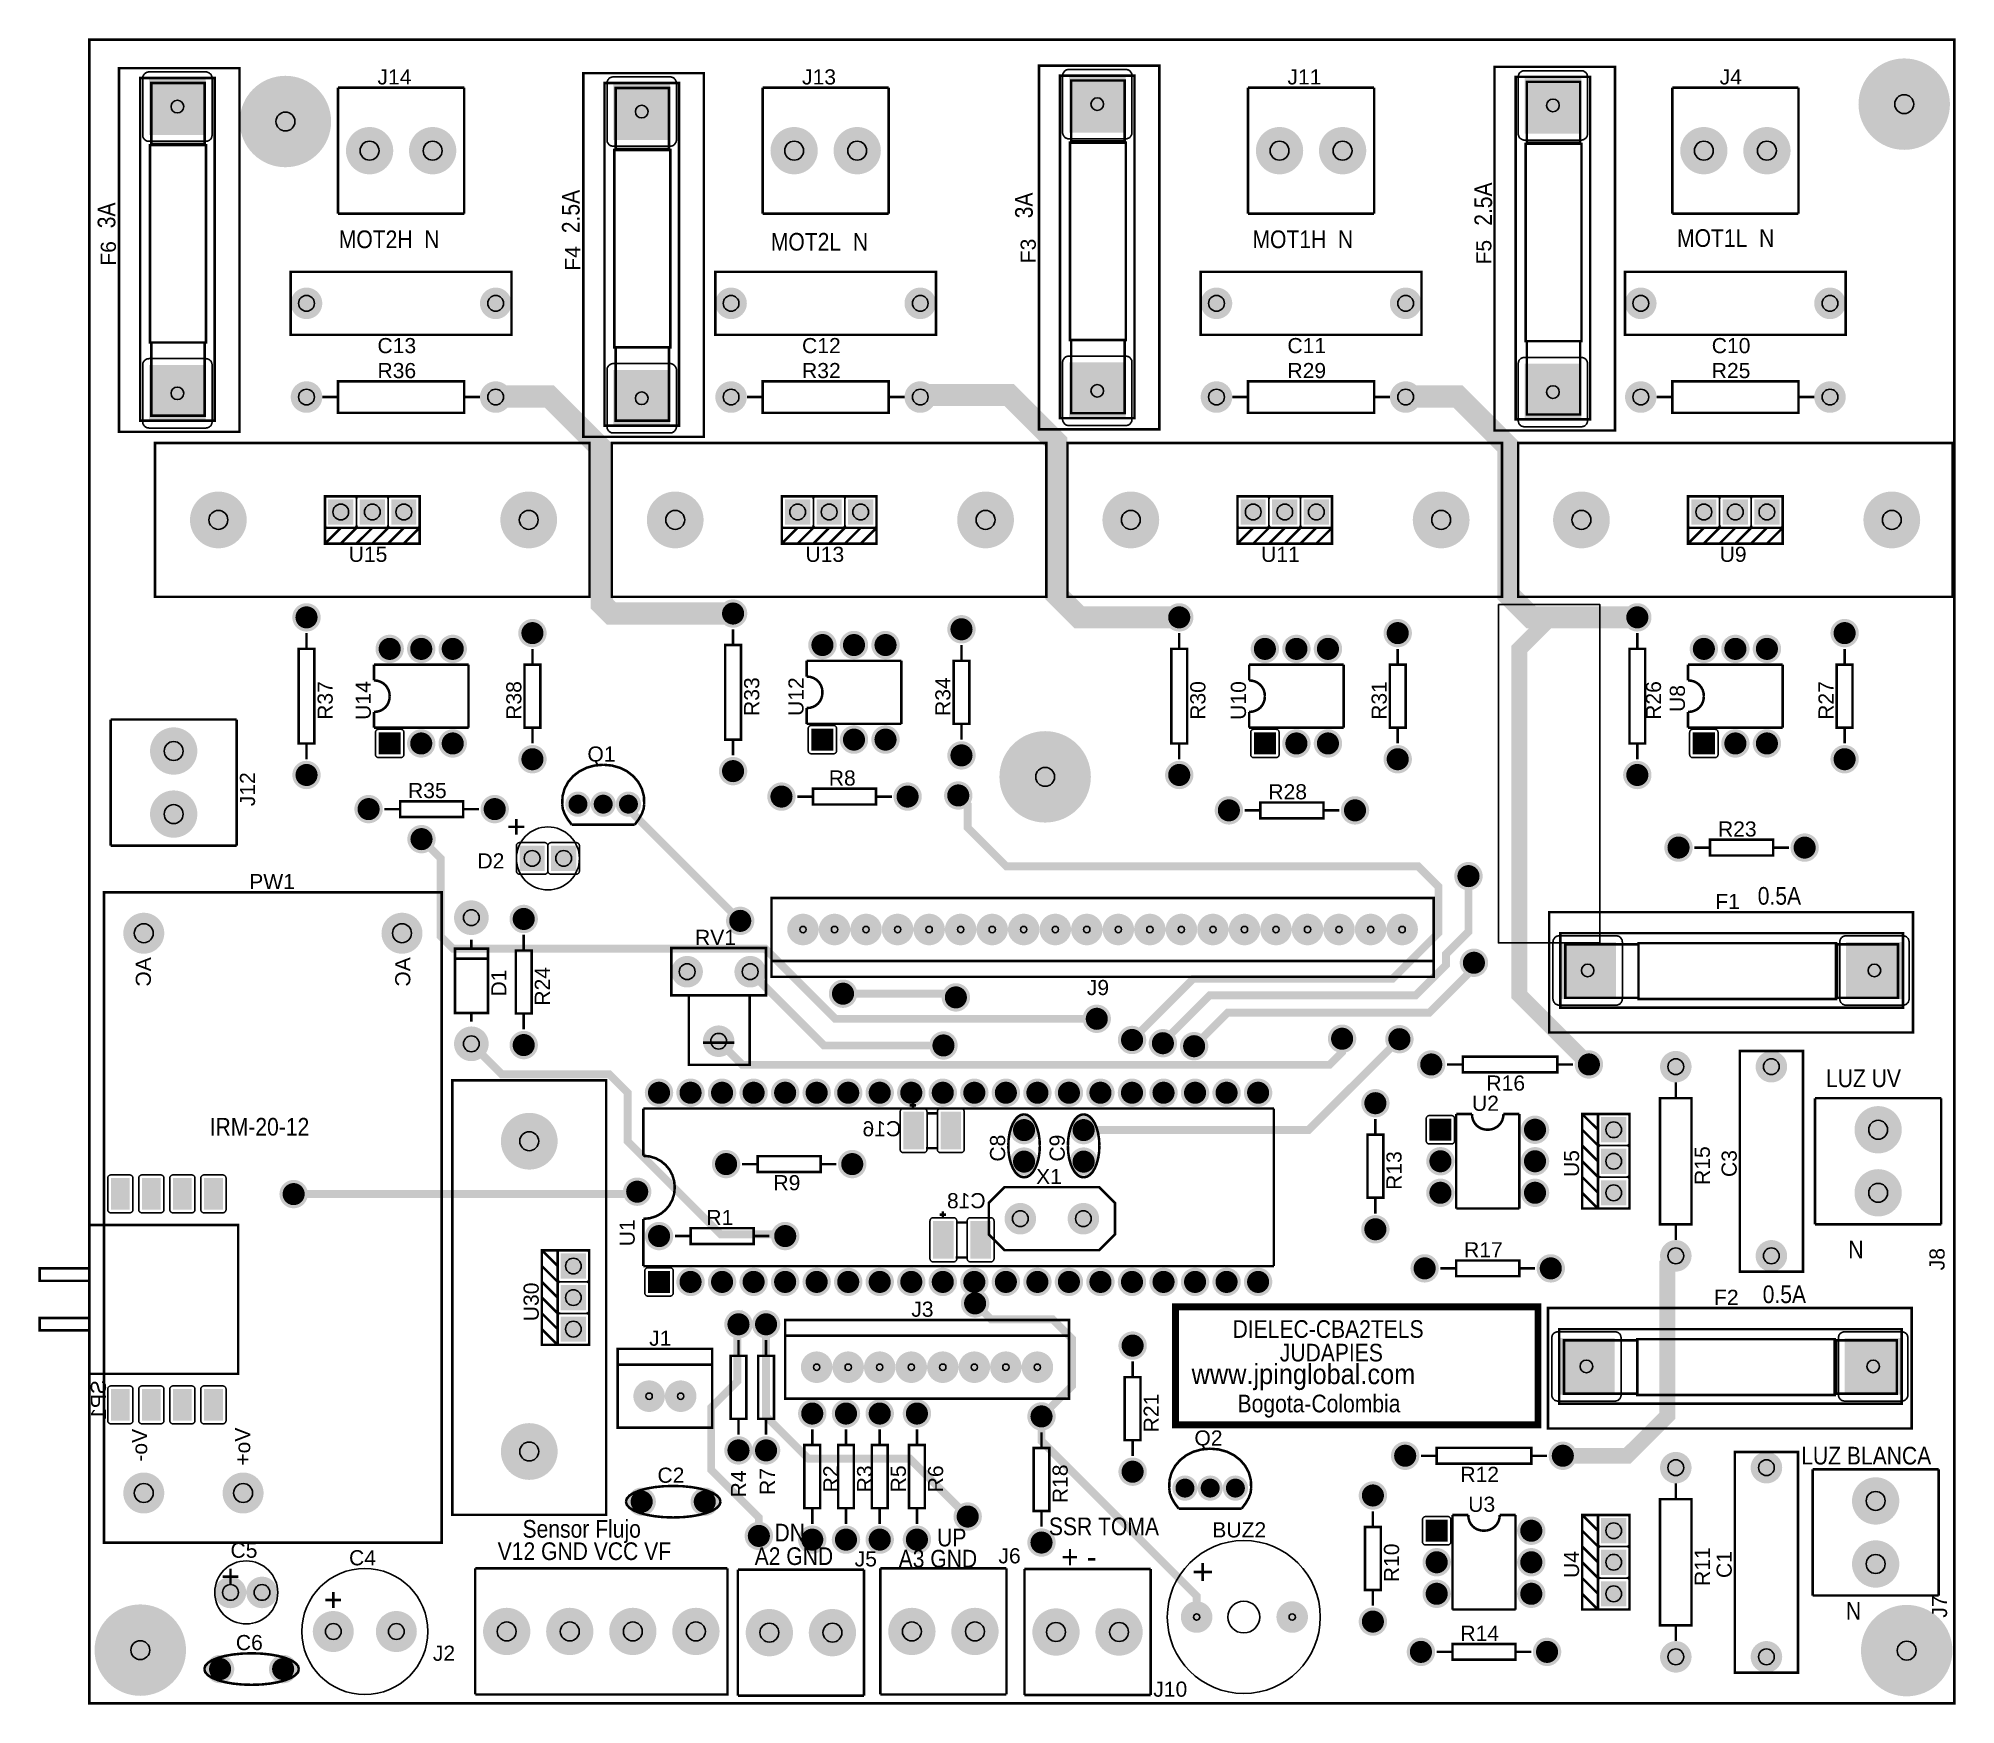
# Model space of a CAD drawing. Header units: inches. Extents: x -3.05 to 3.04, y -2.64 to 2.64.
import ezdxf

# ---------------------------------------------------------------- set-up
doc = ezdxf.new("R2010")
doc.units = ezdxf.units.IN
doc.layers.get('0').update_dxf_attribs({"linetype": 'CONTINUOUS'})

msp = doc.modelspace()

# ---------------------------------------------------------------- texts
for s, height, width, p in [('J14', 0.048, 1.041667, (-1.96985, 2.496449)), ('J14', 0.048, 1.041667, (-1.96985, 2.496449)), ('J14', 0.048, 1.041667, (-1.96985, 2.496449)), ('J13', 0.048, 1.041667, (-0.623394, 2.496449)), ('J13', 0.048, 1.041667, (-0.623394, 2.496449)), ('J13', 0.048, 1.041667, (-0.623394, 2.496449)), ('J11', 0.048, 1.041667, (0.915976, 2.496449)), ('J11', 0.048, 1.041667, (0.915976, 2.496449)), ('J11', 0.048, 1.041667, (0.915976, 2.496449)), ('J4', 0.048, 1.041667, (2.286646, 2.496449)), ('J4', 0.048, 1.041667, (2.286646, 2.496449)), ('J4', 0.048, 1.041667, (2.286646, 2.496449)), ('MOT2H  N', 0.056, 0.892857, (-2.092488, 1.977386)), ('MOT2H  N', 0.056, 0.892857, (-2.092488, 1.977386)), ('MOT2H  N', 0.056, 0.892857, (-2.092488, 1.977386)), ('MOT2L  N', 0.056, 0.892857, (-0.722409, 1.969512)), ('MOT2L  N', 0.056, 0.892857, (-0.722409, 1.969512)), ('MOT2L  N', 0.056, 0.892857, (-0.722409, 1.969512)), ('MOT1H  N', 0.056, 0.892857, (0.80515, 1.977386)), ('MOT1H  N', 0.056, 0.892857, (0.80515, 1.977386)), ('MOT1H  N', 0.056, 0.892857, (0.80515, 1.977386)), ('MOT1L  N', 0.056, 0.892857, (2.151606, 1.981323)), ('MOT1L  N', 0.056, 0.892857, (2.151606, 1.981323)), ('MOT1L  N', 0.056, 0.892857, (2.151606, 1.981323)), ('C13', 0.048, 1.041667, (-1.96985, 1.644197)), ('C13', 0.048, 1.041667, (-1.96985, 1.644197)), ('C13', 0.048, 1.041667, (-1.96985, 1.644197)), ('C12', 0.048, 1.041667, (-0.623394, 1.644197)), ('C12', 0.048, 1.041667, (-0.623394, 1.644197)), ('C12', 0.048, 1.041667, (-0.623394, 1.644197)), ('C11', 0.048, 1.041667, (0.915976, 1.644197)), ('C11', 0.048, 1.041667, (0.915976, 1.644197)), ('C11', 0.048, 1.041667, (0.915976, 1.644197)), ('C10', 0.048, 1.041667, (2.261646, 1.644197)), ('C10', 0.048, 1.041667, (2.261646, 1.644197)), ('C10', 0.048, 1.041667, (2.261646, 1.644197)), ('R36', 0.048, 1.041667, (-1.96985, 1.564953)), ('R36', 0.048, 1.041667, (-1.96985, 1.564953)), ('R36', 0.048, 1.041667, (-1.96985, 1.564953)), ('R32', 0.048, 1.041667, (-0.623394, 1.564953)), ('R32', 0.048, 1.041667, (-0.623394, 1.564953)), ('R32', 0.048, 1.041667, (-0.623394, 1.564953)), ('R29', 0.048, 1.041667, (0.915976, 1.564953)), ('R29', 0.048, 1.041667, (0.915976, 1.564953)), ('R29', 0.048, 1.041667, (0.915976, 1.564953)), ('R25', 0.048, 1.041667, (2.261646, 1.564953)), ('R25', 0.048, 1.041667, (2.261646, 1.564953)), ('R25', 0.048, 1.041667, (2.261646, 1.564953)), ('U15', 0.048, 1.041667, (-2.061189, 0.982189)), ('U15', 0.048, 1.041667, (-2.061189, 0.982189)), ('U15', 0.048, 1.041667, (-2.061189, 0.982189)), ('U13', 0.048, 1.041667, (-0.61237, 0.982189)), ('U13', 0.048, 1.041667, (-0.61237, 0.982189)), ('U13', 0.048, 1.041667, (-0.61237, 0.982189)), ('U11', 0.048, 1.041667, (0.832512, 0.982189)), ('U11', 0.048, 1.041667, (0.832512, 0.982189)), ('U11', 0.048, 1.041667, (0.832512, 0.982189)), ('U9', 0.048, 1.041667, (2.286646, 0.982189)), ('U9', 0.048, 1.041667, (2.286646, 0.982189)), ('U9', 0.048, 1.041667, (2.286646, 0.982189)), ('Q1', 0.048, 1.041667, (-1.303906, 0.348615)), ('Q1', 0.048, 1.041667, (-1.303906, 0.348615)), ('Q1', 0.048, 1.041667, (-1.303906, 0.348615)), ('R8', 0.048, 1.041667, (-0.538551, 0.27263)), ('R8', 0.048, 1.041667, (-0.538551, 0.27263)), ('R8', 0.048, 1.041667, (-0.538551, 0.27263)), ('R35', 0.048, 1.041667, (-1.873, 0.232867)), ('R35', 0.048, 1.041667, (-1.873, 0.232867)), ('R35', 0.048, 1.041667, (-1.873, 0.232867)), ('R28', 0.048, 1.041667, (0.855346, 0.22893)), ('R28', 0.048, 1.041667, (0.855346, 0.22893)), ('R28', 0.048, 1.041667, (0.855346, 0.22893)), ('R23', 0.048, 1.041667, (2.281331, 0.110819)), ('R23', 0.048, 1.041667, (2.281331, 0.110819)), ('R23', 0.048, 1.041667, (2.281331, 0.110819)), ('D2', 0.048, 1.041667, (-1.652839, 0.009575)), ('D2', 0.048, 1.041667, (-1.652839, 0.009575)), ('D2', 0.048, 1.041667, (-1.652839, 0.009575)), ('PW1', 0.048, 1.041667, (-2.376504, -0.055921)), ('PW1', 0.048, 1.041667, (-2.376504, -0.055921)), ('PW1', 0.048, 1.041667, (-2.376504, -0.055921)), ('0.5A', 0.056, 0.892857, (2.407512, -0.105291)), ('0.5A', 0.056, 0.892857, (2.407512, -0.105291)), ('0.5A', 0.056, 0.892857, (2.407512, -0.105291)), ('F1', 0.048, 1.041667, (2.272866, -0.118905)), ('F1', 0.048, 1.041667, (2.272866, -0.118905)), ('F1', 0.048, 1.041667, (2.272866, -0.118905)), ('RV1', 0.048, 1.041667, (-0.962764, -0.232881)), ('RV1', 0.048, 1.041667, (-0.962764, -0.232881)), ('RV1', 0.048, 1.041667, (-0.962764, -0.232881)), ('J9', 0.048, 1.041667, (0.27974, -0.392023)), ('J9', 0.048, 1.041667, (0.27974, -0.392023)), ('J9', 0.048, 1.041667, (0.27974, -0.392023)), ('R16', 0.048, 1.041667, (1.547079, -0.695063)), ('R16', 0.048, 1.041667, (1.547079, -0.695063)), ('R16', 0.048, 1.041667, (1.547079, -0.695063)), ('LUZ UV', 0.056, 0.892857, (2.624047, -0.684031)), ('LUZ UV', 0.056, 0.892857, (2.624047, -0.684031)), ('LUZ UV', 0.056, 0.892857, (2.624047, -0.684031)), ('U2', 0.048, 1.041667, (1.501213, -0.759149)), ('U2', 0.048, 1.041667, (1.501213, -0.759149)), ('U2', 0.048, 1.041667, (1.501213, -0.759149)), ('IRM-20-12', 0.056, 0.892857, (-2.501937, -0.837574)), ('IRM-20-12', 0.056, 0.892857, (-2.501937, -0.837574)), ('IRM-20-12', 0.056, 0.892857, (-2.501937, -0.837574)), ('R9', 0.048, 1.041667, (-0.714142, -1.011118)), ('R9', 0.048, 1.041667, (-0.714142, -1.011118)), ('R9', 0.048, 1.041667, (-0.714142, -1.011118)), ('X1', 0.048, 1.041667, (0.118929, -0.991346)), ('X1', 0.048, 1.041667, (0.118929, -0.991346)), ('X1', 0.048, 1.041667, (0.118929, -0.991346)), ('R1', 0.048, 1.041667, (-0.92674, -1.121464)), ('R1', 0.048, 1.041667, (-0.92674, -1.121464)), ('R1', 0.048, 1.041667, (-0.92674, -1.121464)), ('R17', 0.048, 1.041667, (1.476213, -1.223826)), ('R17', 0.048, 1.041667, (1.476213, -1.223826)), ('R17', 0.048, 1.041667, (1.476213, -1.223826)), ('N', 0.056, 0.892857, (2.694913, -1.227338)), ('N', 0.056, 0.892857, (2.694913, -1.227338)), ('N', 0.056, 0.892857, (2.694913, -1.227338)), ('F2', 0.048, 1.041667, (2.268929, -1.374811)), ('F2', 0.048, 1.041667, (2.268929, -1.374811)), ('F2', 0.048, 1.041667, (2.268929, -1.374811)), ('0.5A', 0.056, 0.892857, (2.42326, -1.36907)), ('0.5A', 0.056, 0.892857, (2.42326, -1.36907)), ('0.5A', 0.056, 0.892857, (2.42326, -1.36907)), ('J3', 0.048, 1.041667, (-0.276953, -1.412401)), ('J3', 0.048, 1.041667, (-0.276953, -1.412401)), ('J3', 0.048, 1.041667, (-0.276953, -1.412401)), ('J1', 0.048, 1.041667, (-1.108236, -1.504338)), ('J1', 0.048, 1.041667, (-1.108236, -1.504338)), ('J1', 0.048, 1.041667, (-1.108236, -1.504338)), ('DIELEC-CBA2TELS', 0.056, 0.892857, (0.742157, -1.479307)), ('DIELEC-CBA2TELS', 0.056, 0.892857, (0.742157, -1.479307)), ('DIELEC-CBA2TELS', 0.056, 0.892857, (0.742157, -1.479307)), ('JUDAPIES', 0.056, 0.892857, (0.891764, -1.55411)), ('JUDAPIES', 0.056, 0.892857, (0.891764, -1.55411)), ('JUDAPIES', 0.056, 0.892857, (0.891764, -1.55411)), ('www.jpinglobal.com', 0.064, 0.9375, (0.612236, -1.626102)), ('www.jpinglobal.com', 0.064, 0.9375, (0.612236, -1.626102)), ('www.jpinglobal.com', 0.064, 0.9375, (0.612236, -1.626102)), ('Bogota-Colombia', 0.056, 0.892857, (0.757906, -1.715527)), ('Bogota-Colombia', 0.056, 0.892857, (0.757906, -1.715527)), ('Bogota-Colombia', 0.056, 0.892857, (0.757906, -1.715527)), ('Q2', 0.048, 1.041667, (0.621047, -1.820842)), ('Q2', 0.048, 1.041667, (0.621047, -1.820842)), ('Q2', 0.048, 1.041667, (0.621047, -1.820842)), ('LUZ BLANCA', 0.056, 0.892857, (2.545307, -1.880881)), ('LUZ BLANCA', 0.056, 0.892857, (2.545307, -1.880881)), ('LUZ BLANCA', 0.056, 0.892857, (2.545307, -1.880881)), ('C2', 0.048, 1.041667, (-1.081858, -1.938984)), ('C2', 0.048, 1.041667, (-1.081858, -1.938984)), ('C2', 0.048, 1.041667, (-1.081858, -1.938984)), ('R12', 0.048, 1.041667, (1.464402, -1.936315)), ('R12', 0.048, 1.041667, (1.464402, -1.936315)), ('R12', 0.048, 1.041667, (1.464402, -1.936315)), ('U3', 0.048, 1.041667, (1.489402, -2.03111)), ('U3', 0.048, 1.041667, (1.489402, -2.03111)), ('U3', 0.048, 1.041667, (1.489402, -2.03111)), ('Sensor Flujo', 0.056, 0.892857, (-1.509811, -2.113165)), ('Sensor Flujo', 0.056, 0.892857, (-1.509811, -2.113165)), ('Sensor Flujo', 0.056, 0.892857, (-1.509811, -2.113165)), ('SSR TOMA', 0.056, 0.892857, (0.15948, -2.105291)), ('SSR TOMA', 0.056, 0.892857, (0.15948, -2.105291)), ('SSR TOMA', 0.056, 0.892857, (0.15948, -2.105291)), ('BUZ2', 0.048, 1.041667, (0.677654, -2.112277)), ('BUZ2', 0.048, 1.041667, (0.677654, -2.112277)), ('BUZ2', 0.048, 1.041667, (0.677654, -2.112277)), ('C5', 0.048, 1.041667, (-2.435953, -2.176842)), ('C5', 0.048, 1.041667, (-2.435953, -2.176842)), ('C5', 0.048, 1.041667, (-2.435953, -2.176842)), ('V12 GND VCC VF', 0.056, 0.892857, (-1.588551, -2.184031)), ('V12 GND VCC VF', 0.056, 0.892857, (-1.588551, -2.184031)), ('V12 GND VCC VF', 0.056, 0.892857, (-1.588551, -2.184031)), ('DN', 0.056, 0.892857, (-0.710598, -2.124976)), ('DN', 0.056, 0.892857, (-0.710598, -2.124976)), ('DN', 0.056, 0.892857, (-0.710598, -2.124976)), ('UP', 0.056, 0.892857, (-0.19485, -2.140724)), ('UP', 0.056, 0.892857, (-0.19485, -2.140724)), ('UP', 0.056, 0.892857, (-0.19485, -2.140724)), ('C4', 0.048, 1.041667, (-2.059953, -2.200842)), ('C4', 0.048, 1.041667, (-2.059953, -2.200842)), ('C4', 0.048, 1.041667, (-2.059953, -2.200842)), ('A2 GND', 0.056, 0.892857, (-0.773591, -2.199779)), ('A2 GND', 0.056, 0.892857, (-0.773591, -2.199779)), ('A2 GND', 0.056, 0.892857, (-0.773591, -2.199779)), ('J5', 0.048, 1.041667, (-0.45648, -2.204369)), ('J5', 0.048, 1.041667, (-0.45648, -2.204369)), ('J5', 0.048, 1.041667, (-0.45648, -2.204369)), ('A3 GND', 0.056, 0.892857, (-0.316898, -2.207653)), ('A3 GND', 0.056, 0.892857, (-0.316898, -2.207653)), ('A3 GND', 0.056, 0.892857, (-0.316898, -2.207653)), ('J6', 0.048, 1.041667, (-0.000543, -2.19459)), ('J6', 0.048, 1.041667, (-0.000543, -2.19459)), ('J6', 0.048, 1.041667, (-0.000543, -2.19459)), ('+ -', 0.072, 0.972222, (0.19885, -2.209905)), ('+ -', 0.072, 0.972222, (0.19885, -2.209905)), ('+ -', 0.072, 0.972222, (0.19885, -2.209905)), ('+', 0.08, 1.125, (0.612299, -2.260354)), ('+', 0.08, 1.125, (0.612299, -2.260354)), ('+', 0.08, 1.125, (0.612299, -2.260354)), ('N', 0.056, 0.892857, (2.687039, -2.373007)), ('N', 0.056, 0.892857, (2.687039, -2.373007)), ('N', 0.056, 0.892857, (2.687039, -2.373007)), ('C6', 0.048, 1.041667, (-2.418953, -2.469842)), ('C6', 0.048, 1.041667, (-2.418953, -2.469842)), ('C6', 0.048, 1.041667, (-2.418953, -2.469842)), ('R14', 0.048, 1.041667, (1.464402, -2.440362)), ('R14', 0.048, 1.041667, (1.464402, -2.440362)), ('R14', 0.048, 1.041667, (1.464402, -2.440362)), ('J2', 0.048, 1.041667, (-1.794205, -2.503709)), ('J2', 0.048, 1.041667, (-1.794205, -2.503709)), ('J2', 0.048, 1.041667, (-1.794205, -2.503709)), ('J10', 0.048, 1.041667, (0.490512, -2.617659)), ('J10', 0.048, 1.041667, (0.490512, -2.617659)), ('J10', 0.048, 1.041667, (0.490512, -2.617659))]:
    msp.add_text(s, height=height, dxfattribs=dict(width=width)).set_placement(p)
for s, height, width, p in [('2.5A', 0.056, 0.892857, (-1.328701, 2.024638)), ('2.5A', 0.056, 0.892857, (-1.328701, 2.024638)), ('2.5A', 0.056, 0.892857, (-1.328701, 2.024638)), ('3A', 0.056, 0.892857, (0.108307, 2.071882)), ('3A', 0.056, 0.892857, (0.108307, 2.071882)), ('3A', 0.056, 0.892857, (0.108307, 2.071882)), ('2.5A', 0.056, 0.892857, (1.565, 2.04826)), ('2.5A', 0.056, 0.892857, (1.565, 2.04826)), ('2.5A', 0.056, 0.892857, (1.565, 2.04826)), ('3A', 0.056, 0.892857, (-2.801142, 2.040386)), ('3A', 0.056, 0.892857, (-2.801142, 2.040386)), ('3A', 0.056, 0.892857, (-2.801142, 2.040386)), ('F6', 0.048, 1.041667, (-2.799339, 1.921489)), ('F6', 0.048, 1.041667, (-2.799339, 1.921489)), ('F6', 0.048, 1.041667, (-2.799339, 1.921489)), ('F4', 0.048, 1.041667, (-1.326898, 1.905741)), ('F4', 0.048, 1.041667, (-1.326898, 1.905741)), ('F4', 0.048, 1.041667, (-1.326898, 1.905741)), ('F3', 0.048, 1.041667, (0.117984, 1.929363)), ('F3', 0.048, 1.041667, (0.117984, 1.929363)), ('F3', 0.048, 1.041667, (0.117984, 1.929363)), ('F5', 0.048, 1.041667, (1.562866, 1.925426)), ('F5', 0.048, 1.041667, (1.562866, 1.925426)), ('F5', 0.048, 1.041667, (1.562866, 1.925426)), ('R33', 0.048, 1.041667, (-0.759094, 0.493339)), ('R33', 0.048, 1.041667, (-0.759094, 0.493339)), ('R33', 0.048, 1.041667, (-0.759094, 0.493339)), ('U12', 0.048, 1.041667, (-0.61863, 0.493339)), ('U12', 0.048, 1.041667, (-0.61863, 0.493339)), ('U12', 0.048, 1.041667, (-0.61863, 0.493339)), ('R34', 0.048, 1.041667, (-0.152685, 0.493339)), ('R34', 0.048, 1.041667, (-0.152685, 0.493339)), ('R34', 0.048, 1.041667, (-0.152685, 0.493339)), ('R37', 0.048, 1.041667, (-2.11185, 0.481134)), ('R37', 0.048, 1.041667, (-2.11185, 0.481134)), ('R37', 0.048, 1.041667, (-2.11185, 0.481134)), ('U14', 0.048, 1.041667, (-1.991071, 0.481134)), ('U14', 0.048, 1.041667, (-1.991071, 0.481134)), ('U14', 0.048, 1.041667, (-1.991071, 0.481134)), ('R38', 0.048, 1.041667, (-1.513315, 0.481134)), ('R38', 0.048, 1.041667, (-1.513315, 0.481134)), ('R38', 0.048, 1.041667, (-1.513315, 0.481134)), ('R30', 0.048, 1.041667, (0.655866, 0.481134)), ('R30', 0.048, 1.041667, (0.655866, 0.481134)), ('R30', 0.048, 1.041667, (0.655866, 0.481134)), ('U10', 0.048, 1.041667, (0.78452, 0.481134)), ('U10', 0.048, 1.041667, (0.78452, 0.481134)), ('U10', 0.048, 1.041667, (0.78452, 0.481134)), ('R31', 0.048, 1.041667, (1.23078, 0.481134)), ('R31', 0.048, 1.041667, (1.23078, 0.481134)), ('R31', 0.048, 1.041667, (1.23078, 0.481134)), ('R26', 0.048, 1.041667, (2.100748, 0.481134)), ('R26', 0.048, 1.041667, (2.100748, 0.481134)), ('R26', 0.048, 1.041667, (2.100748, 0.481134)), ('U8', 0.048, 1.041667, (2.176646, 0.506134)), ('U8', 0.048, 1.041667, (2.176646, 0.506134)), ('U8', 0.048, 1.041667, (2.176646, 0.506134)), ('R27', 0.048, 1.041667, (2.648102, 0.481134)), ('R27', 0.048, 1.041667, (2.648102, 0.481134)), ('R27', 0.048, 1.041667, (2.648102, 0.481134)), ('J12', 0.048, 1.041667, (-2.35811, 0.207119)), ('J12', 0.048, 1.041667, (-2.35811, 0.207119)), ('J12', 0.048, 1.041667, (-2.35811, 0.207119)), ('D1', 0.048, 1.041667, (-1.561024, -0.396551)), ('D1', 0.048, 1.041667, (-1.561024, -0.396551)), ('D1', 0.048, 1.041667, (-1.561024, -0.396551)), ('R24', 0.048, 1.041667, (-1.423024, -0.425551)), ('R24', 0.048, 1.041667, (-1.423024, -0.425551)), ('R24', 0.048, 1.041667, (-1.423024, -0.425551)), ('C8', 0.048, 1.041667, (0.02074, -0.920244)), ('C8', 0.048, 1.041667, (0.02074, -0.920244)), ('C8', 0.048, 1.041667, (0.02074, -0.920244)), ('C9', 0.048, 1.041667, (0.209717, -0.920244)), ('C9', 0.048, 1.041667, (0.209717, -0.920244)), ('C9', 0.048, 1.041667, (0.209717, -0.920244)), ('R13', 0.048, 1.041667, (1.277913, -1.009897)), ('R13', 0.048, 1.041667, (1.277913, -1.009897)), ('R13', 0.048, 1.041667, (1.277913, -1.009897)), ('U5', 0.048, 1.041667, (1.840819, -0.969149)), ('U5', 0.048, 1.041667, (1.840819, -0.969149)), ('U5', 0.048, 1.041667, (1.840819, -0.969149)), ('R15', 0.048, 1.041667, (2.255669, -0.994149)), ('R15', 0.048, 1.041667, (2.255669, -0.994149)), ('R15', 0.048, 1.041667, (2.255669, -0.994149)), ('C3', 0.048, 1.041667, (2.340819, -0.969149)), ('C3', 0.048, 1.041667, (2.340819, -0.969149)), ('C3', 0.048, 1.041667, (2.340819, -0.969149)), ('U1', 0.048, 1.041667, (-1.154134, -1.188709)), ('U1', 0.048, 1.041667, (-1.154134, -1.188709)), ('U1', 0.048, 1.041667, (-1.154134, -1.188709)), ('J8', 0.048, 1.041667, (3.000157, -1.264905)), ('J8', 0.048, 1.041667, (3.000157, -1.264905)), ('J8', 0.048, 1.041667, (3.000157, -1.264905)), ('U30', 0.048, 1.041667, (-1.458449, -1.42659)), ('U30', 0.048, 1.041667, (-1.458449, -1.42659)), ('U30', 0.048, 1.041667, (-1.458449, -1.42659)), ('R21', 0.048, 1.041667, (0.508047, -1.778842)), ('R21', 0.048, 1.041667, (0.508047, -1.778842)), ('R21', 0.048, 1.041667, (0.508047, -1.778842)), ('R18', 0.048, 1.041667, (0.21911, -2.003527)), ('R18', 0.048, 1.041667, (0.21911, -2.003527)), ('R18', 0.048, 1.041667, (0.21911, -2.003527)), ('R4', 0.048, 1.041667, (-0.800843, -1.985492)), ('R4', 0.048, 1.041667, (-0.800843, -1.985492)), ('R4', 0.048, 1.041667, (-0.800843, -1.985492)), ('R7', 0.048, 1.041667, (-0.709465, -1.977618)), ('R7', 0.048, 1.041667, (-0.709465, -1.977618)), ('R7', 0.048, 1.041667, (-0.709465, -1.977618)), ('R2', 0.048, 1.041667, (-0.507953, -1.969342)), ('R2', 0.048, 1.041667, (-0.507953, -1.969342)), ('R2', 0.048, 1.041667, (-0.507953, -1.969342)), ('R3', 0.048, 1.041667, (-0.400953, -1.969342)), ('R3', 0.048, 1.041667, (-0.400953, -1.969342)), ('R3', 0.048, 1.041667, (-0.400953, -1.969342)), ('R5', 0.048, 1.041667, (-0.293953, -1.969342)), ('R5', 0.048, 1.041667, (-0.293953, -1.969342)), ('R5', 0.048, 1.041667, (-0.293953, -1.969342)), ('R6', 0.048, 1.041667, (-0.175953, -1.969342)), ('R6', 0.048, 1.041667, (-0.175953, -1.969342)), ('R6', 0.048, 1.041667, (-0.175953, -1.969342)), ('R10', 0.048, 1.041667, (1.270039, -2.254299)), ('R10', 0.048, 1.041667, (1.270039, -2.254299)), ('R10', 0.048, 1.041667, (1.270039, -2.254299)), ('U4', 0.048, 1.041667, (1.840819, -2.24111)), ('U4', 0.048, 1.041667, (1.840819, -2.24111)), ('U4', 0.048, 1.041667, (1.840819, -2.24111)), ('R11', 0.048, 1.041667, (2.255669, -2.26611)), ('R11', 0.048, 1.041667, (2.255669, -2.26611)), ('R11', 0.048, 1.041667, (2.255669, -2.26611)), ('C1', 0.048, 1.041667, (2.325071, -2.24111)), ('C1', 0.048, 1.041667, (2.325071, -2.24111)), ('C1', 0.048, 1.041667, (2.325071, -2.24111)), ('J7', 0.048, 1.041667, (3.008031, -2.367094)), ('J7', 0.048, 1.041667, (3.008031, -2.367094)), ('J7', 0.048, 1.041667, (3.008031, -2.367094))]:
    msp.add_text(s, height=height, rotation=90, dxfattribs=dict(width=width)).set_placement(p)
at = {"text_generation_flag": 2, "width": 1.041667}
for s, rotation, p in [('AC', -270, (-2.688441, -0.271929)), ('AC', -270, (-2.688441, -0.271929)), ('AC', -270, (-2.688441, -0.271929)), ('AC', -270, (-1.865606, -0.271929)), ('AC', -270, (-1.865606, -0.271929)), ('AC', -270, (-1.865606, -0.271929)), ('SP1', 90, (-2.830835, -1.61296)), ('SP1', 90, (-2.830835, -1.61296)), ('SP1', 90, (-2.830835, -1.61296)), ('Vo-', -270, (-2.700252, -1.767992)), ('Vo-', -270, (-2.700252, -1.767992)), ('Vo-', -270, (-2.700252, -1.767992)), ('Vo+', -270, (-2.37348, -1.764055)), ('Vo+', -270, (-2.37348, -1.764055)), ('Vo+', -270, (-2.37348, -1.764055))]:
    msp.add_text(s, height=0.048, rotation=rotation, dxfattribs=at).set_placement(p)
for s, p in [('C16', (-0.308772, -0.839929)), ('C16', (-0.308772, -0.839929)), ('C16', (-0.308772, -0.839929)), ('C18', (-0.041055, -1.068275)), ('C18', (-0.041055, -1.068275)), ('C18', (-0.041055, -1.068275))]:
    msp.add_text(s, height=0.048, dxfattribs=at).set_placement(p)

# ---------------------------------------------------------------- blocks, each defined once
blk = doc.blocks.new('RPAD')
blk.add_trace([(-0.5, -0.5), (-0.5, 0.5), (0.5, -0.5), (0.5, 0.5)])
blk = doc.blocks.new('EPAD')
at = {"const_width": 0.5}
blk.add_lwpolyline([(-0.25, 0, 1), (0.25, 0, 1)], format="xyb", close=True, dxfattribs=at)

# ---------------------------------------------------------------- linework, layer by layer
for points, const_width in [([(-2.883827, -2.638811), (3.031205, -2.638811), (3.031205, 2.638811), (-2.883827, 2.638811), (-2.883827, -2.638811)], 0.008), ([(-2.883827, -2.638811), (3.031205, -2.638811), (3.031205, 2.638811), (-2.883827, 2.638811), (-2.883827, -2.638811)], 0.008), ([(-2.883827, -2.638811), (3.031205, -2.638811), (3.031205, 2.638811), (-2.883827, 2.638811), (-2.883827, -2.638811)], 0.008), ([(0.127984, 1.402591), (0.509874, 1.402591), (0.509874, 2.556134), (0.127984, 2.556134), (0.127984, 1.402591)], 0.008), ([(0.127984, 1.402591), (0.509874, 1.402591), (0.509874, 2.556134), (0.127984, 2.556134), (0.127984, 1.402591)], 0.008), ([(0.127984, 1.402591), (0.509874, 1.402591), (0.509874, 2.556134), (0.127984, 2.556134), (0.127984, 1.402591)], 0.008), ([(1.572866, 1.398654), (1.954756, 1.398654), (1.954756, 2.552197), (1.572866, 2.552197), (1.572866, 1.398654)], 0.008), ([(1.572866, 1.398654), (1.954756, 1.398654), (1.954756, 2.552197), (1.572866, 2.552197), (1.572866, 1.398654)], 0.008), ([(1.572866, 1.398654), (1.954756, 1.398654), (1.954756, 2.552197), (1.572866, 2.552197), (1.572866, 1.398654)], 0.008), ([(-2.789339, 1.394717), (-2.407449, 1.394717), (-2.407449, 2.54826), (-2.789339, 2.54826), (-2.789339, 1.394717)], 0.008), ([(-2.789339, 1.394717), (-2.407449, 1.394717), (-2.407449, 2.54826), (-2.789339, 2.54826), (-2.789339, 1.394717)], 0.008), ([(-2.789339, 1.394717), (-2.407449, 1.394717), (-2.407449, 2.54826), (-2.789339, 2.54826), (-2.789339, 1.394717)], 0.008), ([(-2.722409, 1.43015), (-2.486189, 1.43015), (-2.486189, 2.516764), (-2.722409, 2.516764), (-2.722409, 1.43015)], 0.008), ([(-2.722409, 1.43015), (-2.486189, 1.43015), (-2.486189, 2.516764), (-2.722409, 2.516764), (-2.722409, 1.43015)], 0.008), ([(-2.722409, 1.43015), (-2.486189, 1.43015), (-2.486189, 2.516764), (-2.722409, 2.516764), (-2.722409, 1.43015)], 0.008), ([(-2.686976, 2.308103), (-2.517685, 2.308103), (-2.517685, 2.501016), (-2.686976, 2.501016), (-2.686976, 2.308103)], 0.008), ([(-2.686976, 2.308103), (-2.517685, 2.308103), (-2.517685, 2.501016), (-2.686976, 2.501016), (-2.686976, 2.308103)], 0.008), ([(-2.686976, 2.308103), (-2.517685, 2.308103), (-2.517685, 2.501016), (-2.686976, 2.501016), (-2.686976, 2.308103)], 0.008), ([(-1.316898, 1.378969), (-0.935008, 1.378969), (-0.935008, 2.532512), (-1.316898, 2.532512), (-1.316898, 1.378969)], 0.008), ([(-1.316898, 1.378969), (-0.935008, 1.378969), (-0.935008, 2.532512), (-1.316898, 2.532512), (-1.316898, 1.378969)], 0.008), ([(-1.316898, 1.378969), (-0.935008, 1.378969), (-0.935008, 2.532512), (-1.316898, 2.532512), (-1.316898, 1.378969)], 0.008), ([(-1.249969, 1.414402), (-1.013748, 1.414402), (-1.013748, 2.501016), (-1.249969, 2.501016), (-1.249969, 1.414402)], 0.008), ([(-1.249969, 1.414402), (-1.013748, 1.414402), (-1.013748, 2.501016), (-1.249969, 2.501016), (-1.249969, 1.414402)], 0.008), ([(-1.249969, 1.414402), (-1.013748, 1.414402), (-1.013748, 2.501016), (-1.249969, 2.501016), (-1.249969, 1.414402)], 0.008), ([(0.194913, 1.438024), (0.431134, 1.438024), (0.431134, 2.524638), (0.194913, 2.524638), (0.194913, 1.438024)], 0.008), ([(0.194913, 1.438024), (0.431134, 1.438024), (0.431134, 2.524638), (0.194913, 2.524638), (0.194913, 1.438024)], 0.008), ([(0.194913, 1.438024), (0.431134, 1.438024), (0.431134, 2.524638), (0.194913, 2.524638), (0.194913, 1.438024)], 0.008), ([(0.230346, 2.315977), (0.399638, 2.315977), (0.399638, 2.50889), (0.230346, 2.50889), (0.230346, 2.315977)], 0.008), ([(0.230346, 2.315977), (0.399638, 2.315977), (0.399638, 2.50889), (0.230346, 2.50889), (0.230346, 2.315977)], 0.008), ([(0.230346, 2.315977), (0.399638, 2.315977), (0.399638, 2.50889), (0.230346, 2.50889), (0.230346, 2.315977)], 0.008), ([(1.639795, 1.434087), (1.876016, 1.434087), (1.876016, 2.520701), (1.639795, 2.520701), (1.639795, 1.434087)], 0.008), ([(1.639795, 1.434087), (1.876016, 1.434087), (1.876016, 2.520701), (1.639795, 2.520701), (1.639795, 1.434087)], 0.008), ([(1.639795, 1.434087), (1.876016, 1.434087), (1.876016, 2.520701), (1.639795, 2.520701), (1.639795, 1.434087)], 0.008), ([(1.675228, 2.31204), (1.84452, 2.31204), (1.84452, 2.504953), (1.675228, 2.504953), (1.675228, 2.31204)], 0.008), ([(1.675228, 2.31204), (1.84452, 2.31204), (1.84452, 2.504953), (1.675228, 2.504953), (1.675228, 2.31204)], 0.008), ([(1.675228, 2.31204), (1.84452, 2.31204), (1.84452, 2.504953), (1.675228, 2.504953), (1.675228, 2.31204)], 0.008), ([(-2.09485, 2.486449), (-2.09485, 2.086449)], 0.008), ([(-2.09485, 2.486449), (-1.69485, 2.486449)], 0.008), ([(-2.09485, 2.486449), (-2.09485, 2.086449)], 0.008), ([(-2.09485, 2.486449), (-1.69485, 2.486449)], 0.008), ([(-2.09485, 2.486449), (-2.09485, 2.086449)], 0.008), ([(-2.09485, 2.486449), (-1.69485, 2.486449)], 0.008), ([(-1.69485, 2.486449), (-1.69485, 2.086449)], 0.008), ([(-1.69485, 2.486449), (-1.69485, 2.086449)], 0.008), ([(-1.69485, 2.486449), (-1.69485, 2.086449)], 0.008), ([(-1.214535, 2.292355), (-1.045244, 2.292355), (-1.045244, 2.485268), (-1.214535, 2.485268), (-1.214535, 2.292355)], 0.008), ([(-1.214535, 2.292355), (-1.045244, 2.292355), (-1.045244, 2.485268), (-1.214535, 2.485268), (-1.214535, 2.292355)], 0.008), ([(-1.214535, 2.292355), (-1.045244, 2.292355), (-1.045244, 2.485268), (-1.214535, 2.485268), (-1.214535, 2.292355)], 0.008), ([(-0.748394, 2.486449), (-0.748394, 2.086449)], 0.008), ([(-0.748394, 2.486449), (-0.348394, 2.486449)], 0.008), ([(-0.748394, 2.486449), (-0.748394, 2.086449)], 0.008), ([(-0.748394, 2.486449), (-0.348394, 2.486449)], 0.008), ([(-0.748394, 2.486449), (-0.748394, 2.086449)], 0.008), ([(-0.748394, 2.486449), (-0.348394, 2.486449)], 0.008), ([(-0.348394, 2.486449), (-0.348394, 2.086449)], 0.008), ([(-0.348394, 2.486449), (-0.348394, 2.086449)], 0.008), ([(-0.348394, 2.486449), (-0.348394, 2.086449)], 0.008), ([(0.790976, 2.486449), (0.790976, 2.086449)], 0.008), ([(0.790976, 2.486449), (1.190976, 2.486449)], 0.008), ([(0.790976, 2.486449), (0.790976, 2.086449)], 0.008), ([(0.790976, 2.486449), (1.190976, 2.486449)], 0.008), ([(0.790976, 2.486449), (0.790976, 2.086449)], 0.008), ([(0.790976, 2.486449), (1.190976, 2.486449)], 0.008), ([(1.190976, 2.486449), (1.190976, 2.086449)], 0.008), ([(1.190976, 2.486449), (1.190976, 2.086449)], 0.008), ([(1.190976, 2.486449), (1.190976, 2.086449)], 0.008), ([(2.136646, 2.486449), (2.136646, 2.086449)], 0.008), ([(2.136646, 2.486449), (2.536646, 2.486449)], 0.008), ([(2.136646, 2.486449), (2.136646, 2.086449)], 0.008), ([(2.136646, 2.486449), (2.536646, 2.486449)], 0.008), ([(2.136646, 2.486449), (2.136646, 2.086449)], 0.008), ([(2.136646, 2.486449), (2.536646, 2.486449)], 0.008), ([(2.536646, 2.486449), (2.536646, 2.086449)], 0.008), ([(2.536646, 2.486449), (2.536646, 2.086449)], 0.008), ([(2.536646, 2.486449), (2.536646, 2.086449)], 0.008), ([(0.226409, 1.686056), (0.403575, 1.686056), (0.403575, 2.31204), (0.226409, 2.31204), (0.226409, 1.686056)], 0.008), ([(0.226409, 1.686056), (0.403575, 1.686056), (0.403575, 2.31204), (0.226409, 2.31204), (0.226409, 1.686056)], 0.008), ([(0.226409, 1.686056), (0.403575, 1.686056), (0.403575, 2.31204), (0.226409, 2.31204), (0.226409, 1.686056)], 0.008), ([(1.671291, 1.682119), (1.848457, 1.682119), (1.848457, 2.308103), (1.671291, 2.308103), (1.671291, 1.682119)], 0.008), ([(1.671291, 1.682119), (1.848457, 1.682119), (1.848457, 2.308103), (1.671291, 2.308103), (1.671291, 1.682119)], 0.008), ([(1.671291, 1.682119), (1.848457, 1.682119), (1.848457, 2.308103), (1.671291, 2.308103), (1.671291, 1.682119)], 0.008), ([(-2.690913, 1.678181), (-2.513748, 1.678181), (-2.513748, 2.304166), (-2.690913, 2.304166), (-2.690913, 1.678181)], 0.008), ([(-2.690913, 1.678181), (-2.513748, 1.678181), (-2.513748, 2.304166), (-2.690913, 2.304166), (-2.690913, 1.678181)], 0.008), ([(-2.690913, 1.678181), (-2.513748, 1.678181), (-2.513748, 2.304166), (-2.690913, 2.304166), (-2.690913, 1.678181)], 0.008), ([(-1.218472, 1.662433), (-1.041307, 1.662433), (-1.041307, 2.288418), (-1.218472, 2.288418), (-1.218472, 1.662433)], 0.008), ([(-1.218472, 1.662433), (-1.041307, 1.662433), (-1.041307, 2.288418), (-1.218472, 2.288418), (-1.218472, 1.662433)], 0.008), ([(-1.218472, 1.662433), (-1.041307, 1.662433), (-1.041307, 2.288418), (-1.218472, 2.288418), (-1.218472, 1.662433)], 0.008), ([(-2.09485, 2.086449), (-1.69485, 2.086449)], 0.008), ([(-2.09485, 2.086449), (-1.69485, 2.086449)], 0.008), ([(-2.09485, 2.086449), (-1.69485, 2.086449)], 0.008), ([(-0.748394, 2.086449), (-0.348394, 2.086449)], 0.008), ([(-0.748394, 2.086449), (-0.348394, 2.086449)], 0.008), ([(-0.748394, 2.086449), (-0.348394, 2.086449)], 0.008), ([(0.790976, 2.086449), (1.190976, 2.086449)], 0.008), ([(0.790976, 2.086449), (1.190976, 2.086449)], 0.008), ([(0.790976, 2.086449), (1.190976, 2.086449)], 0.008), ([(2.136646, 2.086449), (2.536646, 2.086449)], 0.008), ([(2.136646, 2.086449), (2.536646, 2.086449)], 0.008), ([(2.136646, 2.086449), (2.536646, 2.086449)], 0.008), ([(-2.24485, 1.702197), (-1.54485, 1.702197), (-1.54485, 1.902197), (-2.24485, 1.902197), (-2.24485, 1.702197)], 0.008), ([(-2.24485, 1.702197), (-1.54485, 1.702197), (-1.54485, 1.902197), (-2.24485, 1.902197), (-2.24485, 1.702197)], 0.008), ([(-2.24485, 1.702197), (-1.54485, 1.702197), (-1.54485, 1.902197), (-2.24485, 1.902197), (-2.24485, 1.702197)], 0.008), ([(-0.898394, 1.702197), (-0.198394, 1.702197), (-0.198394, 1.902197), (-0.898394, 1.902197), (-0.898394, 1.702197)], 0.008), ([(-0.898394, 1.702197), (-0.198394, 1.702197), (-0.198394, 1.902197), (-0.898394, 1.902197), (-0.898394, 1.702197)], 0.008), ([(-0.898394, 1.702197), (-0.198394, 1.702197), (-0.198394, 1.902197), (-0.898394, 1.902197), (-0.898394, 1.702197)], 0.008), ([(0.640976, 1.702197), (1.340976, 1.702197), (1.340976, 1.902197), (0.640976, 1.902197), (0.640976, 1.702197)], 0.008), ([(0.640976, 1.702197), (1.340976, 1.702197), (1.340976, 1.902197), (0.640976, 1.902197), (0.640976, 1.702197)], 0.008), ([(0.640976, 1.702197), (1.340976, 1.702197), (1.340976, 1.902197), (0.640976, 1.902197), (0.640976, 1.702197)], 0.008), ([(1.986646, 1.702197), (2.686646, 1.702197), (2.686646, 1.902197), (1.986646, 1.902197), (1.986646, 1.702197)], 0.008), ([(1.986646, 1.702197), (2.686646, 1.702197), (2.686646, 1.902197), (1.986646, 1.902197), (1.986646, 1.702197)], 0.008), ([(1.986646, 1.702197), (2.686646, 1.702197), (2.686646, 1.902197), (1.986646, 1.902197), (1.986646, 1.702197)], 0.008), ([(-2.686976, 1.445898), (-2.517685, 1.445898), (-2.517685, 1.678181), (-2.686976, 1.678181), (-2.686976, 1.445898)], 0.008), ([(-2.686976, 1.445898), (-2.517685, 1.445898), (-2.517685, 1.678181), (-2.686976, 1.678181), (-2.686976, 1.445898)], 0.008), ([(-2.686976, 1.445898), (-2.517685, 1.445898), (-2.517685, 1.678181), (-2.686976, 1.678181), (-2.686976, 1.445898)], 0.008), ([(-1.214535, 1.43015), (-1.045244, 1.43015), (-1.045244, 1.662433), (-1.214535, 1.662433), (-1.214535, 1.43015)], 0.008), ([(-1.214535, 1.43015), (-1.045244, 1.43015), (-1.045244, 1.662433), (-1.214535, 1.662433), (-1.214535, 1.43015)], 0.008), ([(-1.214535, 1.43015), (-1.045244, 1.43015), (-1.045244, 1.662433), (-1.214535, 1.662433), (-1.214535, 1.43015)], 0.008), ([(0.230346, 1.453772), (0.399638, 1.453772), (0.399638, 1.686056), (0.230346, 1.686056), (0.230346, 1.453772)], 0.008), ([(0.230346, 1.453772), (0.399638, 1.453772), (0.399638, 1.686056), (0.230346, 1.686056), (0.230346, 1.453772)], 0.008), ([(0.230346, 1.453772), (0.399638, 1.453772), (0.399638, 1.686056), (0.230346, 1.686056), (0.230346, 1.453772)], 0.008), ([(1.675228, 1.449835), (1.84452, 1.449835), (1.84452, 1.682119), (1.675228, 1.682119), (1.675228, 1.449835)], 0.008), ([(1.675228, 1.449835), (1.84452, 1.449835), (1.84452, 1.682119), (1.675228, 1.682119), (1.675228, 1.449835)], 0.008), ([(1.675228, 1.449835), (1.84452, 1.449835), (1.84452, 1.682119), (1.675228, 1.682119), (1.675228, 1.449835)], 0.008), ([(-2.09485, 1.454953), (-1.69485, 1.454953), (-1.69485, 1.554953), (-2.09485, 1.554953), (-2.09485, 1.454953)], 0.008), ([(-2.09485, 1.454953), (-1.69485, 1.454953), (-1.69485, 1.554953), (-2.09485, 1.554953), (-2.09485, 1.454953)], 0.008), ([(-2.09485, 1.454953), (-1.69485, 1.454953), (-1.69485, 1.554953), (-2.09485, 1.554953), (-2.09485, 1.454953)], 0.008), ([(-0.842094, 0.818339), (-1.228352, 0.818339), (-1.258357, 0.848344), (-1.258357, 1.340113), (-1.424878, 1.506635), (-1.593169, 1.506635), (-1.59485, 1.504953)], 0.07), ([(-0.748394, 1.454953), (-0.348394, 1.454953), (-0.348394, 1.554953), (-0.748394, 1.554953), (-0.748394, 1.454953)], 0.008), ([(-0.748394, 1.454953), (-0.348394, 1.454953), (-0.348394, 1.554953), (-0.748394, 1.554953), (-0.748394, 1.454953)], 0.008), ([(-0.748394, 1.454953), (-0.348394, 1.454953), (-0.348394, 1.554953), (-0.748394, 1.554953), (-0.748394, 1.454953)], 0.008), ([(0.572866, 0.806134), (0.255937, 0.806134), (0.183102, 0.878969), (0.183102, 1.361657), (0.0331, 1.51166), (-0.241687, 1.51166), (-0.248394, 1.504953)], 0.07), ([(0.790976, 1.454953), (1.190976, 1.454953), (1.190976, 1.554953), (0.790976, 1.554953), (0.790976, 1.454953)], 0.008), ([(0.790976, 1.454953), (1.190976, 1.454953), (1.190976, 1.554953), (0.790976, 1.554953), (0.790976, 1.454953)], 0.008), ([(0.790976, 1.454953), (1.190976, 1.454953), (1.190976, 1.554953), (0.790976, 1.554953), (0.790976, 1.454953)], 0.008), ([(1.752, 0.806134), (1.689008, 0.806134), (1.616173, 0.878969), (1.616173, 1.347473), (1.457011, 1.506635), (1.292658, 1.506635), (1.290976, 1.504953)], 0.07), ([(2.136646, 1.454953), (2.536646, 1.454953), (2.536646, 1.554953), (2.136646, 1.554953), (2.136646, 1.454953)], 0.008), ([(2.136646, 1.454953), (2.536646, 1.454953), (2.536646, 1.554953), (2.136646, 1.554953), (2.136646, 1.454953)], 0.008), ([(2.136646, 1.454953), (2.536646, 1.454953), (2.536646, 1.554953), (2.136646, 1.554953), (2.136646, 1.454953)], 0.008), ([(-2.14485, 1.504953), (-2.09485, 1.504953)], 0.008), ([(-2.14485, 1.504953), (-2.09485, 1.504953)], 0.008), ([(-2.14485, 1.504953), (-2.09485, 1.504953)], 0.008), ([(-1.69485, 1.504953), (-1.64485, 1.504953)], 0.008), ([(-1.69485, 1.504953), (-1.64485, 1.504953)], 0.008), ([(-1.69485, 1.504953), (-1.64485, 1.504953)], 0.008), ([(-0.798394, 1.504953), (-0.748394, 1.504953)], 0.008), ([(-0.798394, 1.504953), (-0.748394, 1.504953)], 0.008), ([(-0.798394, 1.504953), (-0.748394, 1.504953)], 0.008), ([(-0.348394, 1.504953), (-0.298394, 1.504953)], 0.008), ([(-0.348394, 1.504953), (-0.298394, 1.504953)], 0.008), ([(-0.348394, 1.504953), (-0.298394, 1.504953)], 0.008), ([(0.740976, 1.504953), (0.790976, 1.504953)], 0.008), ([(0.740976, 1.504953), (0.790976, 1.504953)], 0.008), ([(0.740976, 1.504953), (0.790976, 1.504953)], 0.008), ([(1.190976, 1.504953), (1.240976, 1.504953)], 0.008), ([(1.190976, 1.504953), (1.240976, 1.504953)], 0.008), ([(1.190976, 1.504953), (1.240976, 1.504953)], 0.008), ([(2.086646, 1.504953), (2.136646, 1.504953)], 0.008), ([(2.086646, 1.504953), (2.136646, 1.504953)], 0.008), ([(2.086646, 1.504953), (2.136646, 1.504953)], 0.008), ([(2.536646, 1.504953), (2.586646, 1.504953)], 0.008), ([(2.536646, 1.504953), (2.586646, 1.504953)], 0.008), ([(2.536646, 1.504953), (2.586646, 1.504953)], 0.008), ([(-2.675165, 0.871095), (-1.297213, 0.871095), (-1.297213, 1.359284), (-2.675165, 1.359284), (-2.675165, 0.871095)], 0.008), ([(-2.675165, 0.871095), (-1.297213, 0.871095), (-1.297213, 1.359284), (-2.675165, 1.359284), (-2.675165, 0.871095)], 0.008), ([(-2.675165, 0.871095), (-1.297213, 0.871095), (-1.297213, 1.359284), (-2.675165, 1.359284), (-2.675165, 0.871095)], 0.008), ([(-1.226346, 0.871095), (0.151606, 0.871095), (0.151606, 1.359284), (-1.226346, 1.359284), (-1.226346, 0.871095)], 0.008), ([(-1.226346, 0.871095), (0.151606, 0.871095), (0.151606, 1.359284), (-1.226346, 1.359284), (-1.226346, 0.871095)], 0.008), ([(-1.226346, 0.871095), (0.151606, 0.871095), (0.151606, 1.359284), (-1.226346, 1.359284), (-1.226346, 0.871095)], 0.008), ([(0.218535, 0.871095), (1.596488, 0.871095), (1.596488, 1.359284), (0.218535, 1.359284), (0.218535, 0.871095)], 0.008), ([(0.218535, 0.871095), (1.596488, 0.871095), (1.596488, 1.359284), (0.218535, 1.359284), (0.218535, 0.871095)], 0.008), ([(0.218535, 0.871095), (1.596488, 0.871095), (1.596488, 1.359284), (0.218535, 1.359284), (0.218535, 0.871095)], 0.008), ([(1.647669, 0.871095), (3.025622, 0.871095), (3.025622, 1.359284), (1.647669, 1.359284), (1.647669, 0.871095)], 0.008), ([(1.647669, 0.871095), (3.025622, 0.871095), (3.025622, 1.359284), (1.647669, 1.359284), (1.647669, 0.871095)], 0.008), ([(1.647669, 0.871095), (3.025622, 0.871095), (3.025622, 1.359284), (1.647669, 1.359284), (1.647669, 0.871095)], 0.008), ([(-2.136189, 1.090189), (-1.836189, 1.090189), (-1.836189, 1.190189), (-2.136189, 1.190189), (-2.136189, 1.090189)], 0.008), ([(-2.136189, 1.090189), (-1.836189, 1.090189), (-1.836189, 1.190189), (-2.136189, 1.190189), (-2.136189, 1.090189)], 0.008), ([(-2.136189, 1.090189), (-1.836189, 1.090189), (-1.836189, 1.190189), (-2.136189, 1.190189), (-2.136189, 1.090189)], 0.008), ([(-0.68737, 1.090189), (-0.38737, 1.090189), (-0.38737, 1.190189), (-0.68737, 1.190189), (-0.68737, 1.090189)], 0.008), ([(-0.68737, 1.090189), (-0.38737, 1.090189), (-0.38737, 1.190189), (-0.68737, 1.190189), (-0.68737, 1.090189)], 0.008), ([(-0.68737, 1.090189), (-0.38737, 1.090189), (-0.38737, 1.190189), (-0.68737, 1.190189), (-0.68737, 1.090189)], 0.008), ([(0.757512, 1.090189), (1.057512, 1.090189), (1.057512, 1.190189), (0.757512, 1.190189), (0.757512, 1.090189)], 0.008), ([(0.757512, 1.090189), (1.057512, 1.090189), (1.057512, 1.190189), (0.757512, 1.190189), (0.757512, 1.090189)], 0.008), ([(0.757512, 1.090189), (1.057512, 1.090189), (1.057512, 1.190189), (0.757512, 1.190189), (0.757512, 1.090189)], 0.008), ([(2.186646, 1.090189), (2.486646, 1.090189), (2.486646, 1.190189), (2.186646, 1.190189), (2.186646, 1.090189)], 0.008), ([(2.186646, 1.090189), (2.486646, 1.090189), (2.486646, 1.190189), (2.186646, 1.190189), (2.186646, 1.090189)], 0.008), ([(2.186646, 1.090189), (2.486646, 1.090189), (2.486646, 1.190189), (2.186646, 1.190189), (2.186646, 1.090189)], 0.008), ([(-1.836189, 1.090189), (-1.836189, 1.040189), (-2.136189, 1.040189), (-2.136189, 1.090189)], 0.008), ([(-2.086189, 1.090189), (-2.136189, 1.040189)], 0.008), ([(-1.836189, 1.090189), (-1.836189, 1.040189), (-2.136189, 1.040189), (-2.136189, 1.090189)], 0.008), ([(-2.086189, 1.090189), (-2.136189, 1.040189)], 0.008), ([(-1.836189, 1.090189), (-1.836189, 1.040189), (-2.136189, 1.040189), (-2.136189, 1.090189)], 0.008), ([(-2.086189, 1.090189), (-2.136189, 1.040189)], 0.008), ([(-2.036189, 1.090189), (-2.086189, 1.040189)], 0.008), ([(-2.036189, 1.090189), (-2.086189, 1.040189)], 0.008), ([(-2.036189, 1.090189), (-2.086189, 1.040189)], 0.008), ([(-1.986189, 1.090189), (-2.036189, 1.040189)], 0.008), ([(-1.986189, 1.090189), (-2.036189, 1.040189)], 0.008), ([(-1.986189, 1.090189), (-2.036189, 1.040189)], 0.008), ([(-1.936189, 1.090189), (-1.986189, 1.040189)], 0.008), ([(-1.936189, 1.090189), (-1.986189, 1.040189)], 0.008), ([(-1.936189, 1.090189), (-1.986189, 1.040189)], 0.008), ([(-1.886189, 1.090189), (-1.936189, 1.040189)], 0.008), ([(-1.886189, 1.090189), (-1.936189, 1.040189)], 0.008), ([(-1.886189, 1.090189), (-1.936189, 1.040189)], 0.008), ([(-1.836189, 1.090189), (-1.886189, 1.040189)], 0.008), ([(-1.836189, 1.090189), (-1.886189, 1.040189)], 0.008), ([(-1.836189, 1.090189), (-1.886189, 1.040189)], 0.008), ([(-0.38737, 1.090189), (-0.38737, 1.040189), (-0.68737, 1.040189), (-0.68737, 1.090189)], 0.008), ([(-0.63737, 1.090189), (-0.68737, 1.040189)], 0.008), ([(-0.38737, 1.090189), (-0.38737, 1.040189), (-0.68737, 1.040189), (-0.68737, 1.090189)], 0.008), ([(-0.63737, 1.090189), (-0.68737, 1.040189)], 0.008), ([(-0.38737, 1.090189), (-0.38737, 1.040189), (-0.68737, 1.040189), (-0.68737, 1.090189)], 0.008), ([(-0.63737, 1.090189), (-0.68737, 1.040189)], 0.008), ([(-0.58737, 1.090189), (-0.63737, 1.040189)], 0.008), ([(-0.58737, 1.090189), (-0.63737, 1.040189)], 0.008), ([(-0.58737, 1.090189), (-0.63737, 1.040189)], 0.008), ([(-0.53737, 1.090189), (-0.58737, 1.040189)], 0.008), ([(-0.53737, 1.090189), (-0.58737, 1.040189)], 0.008), ([(-0.53737, 1.090189), (-0.58737, 1.040189)], 0.008), ([(-0.48737, 1.090189), (-0.53737, 1.040189)], 0.008), ([(-0.48737, 1.090189), (-0.53737, 1.040189)], 0.008), ([(-0.48737, 1.090189), (-0.53737, 1.040189)], 0.008), ([(-0.43737, 1.090189), (-0.48737, 1.040189)], 0.008), ([(-0.43737, 1.090189), (-0.48737, 1.040189)], 0.008), ([(-0.43737, 1.090189), (-0.48737, 1.040189)], 0.008), ([(-0.38737, 1.090189), (-0.43737, 1.040189)], 0.008), ([(-0.38737, 1.090189), (-0.43737, 1.040189)], 0.008), ([(-0.38737, 1.090189), (-0.43737, 1.040189)], 0.008), ([(1.057512, 1.090189), (1.057512, 1.040189), (0.757512, 1.040189), (0.757512, 1.090189)], 0.008), ([(0.807512, 1.090189), (0.757512, 1.040189)], 0.008), ([(1.057512, 1.090189), (1.057512, 1.040189), (0.757512, 1.040189), (0.757512, 1.090189)], 0.008), ([(0.807512, 1.090189), (0.757512, 1.040189)], 0.008), ([(1.057512, 1.090189), (1.057512, 1.040189), (0.757512, 1.040189), (0.757512, 1.090189)], 0.008), ([(0.807512, 1.090189), (0.757512, 1.040189)], 0.008), ([(0.857512, 1.090189), (0.807512, 1.040189)], 0.008), ([(0.857512, 1.090189), (0.807512, 1.040189)], 0.008), ([(0.857512, 1.090189), (0.807512, 1.040189)], 0.008), ([(0.907512, 1.090189), (0.857512, 1.040189)], 0.008), ([(0.907512, 1.090189), (0.857512, 1.040189)], 0.008), ([(0.907512, 1.090189), (0.857512, 1.040189)], 0.008), ([(0.957512, 1.090189), (0.907512, 1.040189)], 0.008), ([(0.957512, 1.090189), (0.907512, 1.040189)], 0.008), ([(0.957512, 1.090189), (0.907512, 1.040189)], 0.008), ([(1.007512, 1.090189), (0.957512, 1.040189)], 0.008), ([(1.007512, 1.090189), (0.957512, 1.040189)], 0.008), ([(1.007512, 1.090189), (0.957512, 1.040189)], 0.008), ([(1.057512, 1.090189), (1.007512, 1.040189)], 0.008), ([(1.057512, 1.090189), (1.007512, 1.040189)], 0.008), ([(1.057512, 1.090189), (1.007512, 1.040189)], 0.008), ([(2.486646, 1.090189), (2.486646, 1.040189), (2.186646, 1.040189), (2.186646, 1.090189)], 0.008), ([(2.236646, 1.090189), (2.186646, 1.040189)], 0.008), ([(2.486646, 1.090189), (2.486646, 1.040189), (2.186646, 1.040189), (2.186646, 1.090189)], 0.008), ([(2.236646, 1.090189), (2.186646, 1.040189)], 0.008), ([(2.486646, 1.090189), (2.486646, 1.040189), (2.186646, 1.040189), (2.186646, 1.090189)], 0.008), ([(2.236646, 1.090189), (2.186646, 1.040189)], 0.008), ([(2.286646, 1.090189), (2.236646, 1.040189)], 0.008), ([(2.286646, 1.090189), (2.236646, 1.040189)], 0.008), ([(2.286646, 1.090189), (2.236646, 1.040189)], 0.008), ([(2.336646, 1.090189), (2.286646, 1.040189)], 0.008), ([(2.336646, 1.090189), (2.286646, 1.040189)], 0.008), ([(2.336646, 1.090189), (2.286646, 1.040189)], 0.008), ([(2.386646, 1.090189), (2.336646, 1.040189)], 0.008), ([(2.386646, 1.090189), (2.336646, 1.040189)], 0.008), ([(2.386646, 1.090189), (2.336646, 1.040189)], 0.008), ([(2.436646, 1.090189), (2.386646, 1.040189)], 0.008), ([(2.436646, 1.090189), (2.386646, 1.040189)], 0.008), ([(2.436646, 1.090189), (2.386646, 1.040189)], 0.008), ([(2.486646, 1.090189), (2.436646, 1.040189)], 0.008), ([(2.486646, 1.090189), (2.436646, 1.040189)], 0.008), ([(2.486646, 1.090189), (2.436646, 1.040189)], 0.008), ([(1.872079, -0.612063), (1.651606, -0.39159), (1.651606, 0.705741), (1.752, 0.806134)], 0.05), ([(2.025622, 0.806134), (1.752, 0.806134)], 0.07), ([(-2.19485, 0.756134), (-2.19485, 0.706134)], 0.008), ([(-2.19485, 0.756134), (-2.19485, 0.706134)], 0.008), ([(-2.19485, 0.756134), (-2.19485, 0.706134)], 0.008), ([(-0.842094, 0.768339), (-0.842094, 0.718339)], 0.008), ([(-0.842094, 0.768339), (-0.842094, 0.718339)], 0.008), ([(-0.842094, 0.768339), (-0.842094, 0.718339)], 0.008), ([(0.572866, 0.756134), (0.572866, 0.706134)], 0.008), ([(0.572866, 0.756134), (0.572866, 0.706134)], 0.008), ([(0.572866, 0.756134), (0.572866, 0.706134)], 0.008), ([(2.025622, 0.756134), (2.025622, 0.706134)], 0.008), ([(2.025622, 0.756134), (2.025622, 0.706134)], 0.008), ([(2.025622, 0.756134), (2.025622, 0.706134)], 0.008), ([(-2.21985, 0.406134), (-2.16985, 0.406134), (-2.16985, 0.706134), (-2.21985, 0.706134), (-2.21985, 0.406134)], 0.008), ([(-2.21985, 0.406134), (-2.16985, 0.406134), (-2.16985, 0.706134), (-2.21985, 0.706134), (-2.21985, 0.406134)], 0.008), ([(-2.21985, 0.406134), (-2.16985, 0.406134), (-2.16985, 0.706134), (-2.21985, 0.706134), (-2.21985, 0.406134)], 0.008), ([(-1.478315, 0.656134), (-1.478315, 0.706134)], 0.008), ([(-1.478315, 0.656134), (-1.478315, 0.706134)], 0.008), ([(-1.478315, 0.656134), (-1.478315, 0.706134)], 0.008), ([(-0.867094, 0.418339), (-0.817094, 0.418339), (-0.817094, 0.718339), (-0.867094, 0.718339), (-0.867094, 0.418339)], 0.008), ([(-0.867094, 0.418339), (-0.817094, 0.418339), (-0.817094, 0.718339), (-0.867094, 0.718339), (-0.867094, 0.418339)], 0.008), ([(-0.867094, 0.418339), (-0.817094, 0.418339), (-0.817094, 0.718339), (-0.867094, 0.718339), (-0.867094, 0.418339)], 0.008), ([(-0.60863, 0.618339), (-0.60863, 0.668339)], 0.008), ([(-0.60863, 0.668339), (-0.30863, 0.668339)], 0.008), ([(-0.60863, 0.618339), (-0.60863, 0.668339)], 0.008), ([(-0.60863, 0.668339), (-0.30863, 0.668339)], 0.008), ([(-0.60863, 0.618339), (-0.60863, 0.668339)], 0.008), ([(-0.60863, 0.668339), (-0.30863, 0.668339)], 0.008), ([(-0.30863, 0.468339), (-0.30863, 0.668339)], 0.008), ([(-0.30863, 0.468339), (-0.30863, 0.668339)], 0.008), ([(-0.30863, 0.468339), (-0.30863, 0.668339)], 0.008), ([(-0.142685, 0.468339), (-0.092685, 0.468339), (-0.092685, 0.668339), (-0.142685, 0.668339), (-0.142685, 0.468339)], 0.008), ([(-0.142685, 0.468339), (-0.092685, 0.468339), (-0.092685, 0.668339), (-0.142685, 0.668339), (-0.142685, 0.468339)], 0.008), ([(-0.142685, 0.468339), (-0.092685, 0.468339), (-0.092685, 0.668339), (-0.142685, 0.668339), (-0.142685, 0.468339)], 0.008), ([(-0.117685, 0.668339), (-0.117685, 0.718339)], 0.008), ([(-0.117685, 0.668339), (-0.117685, 0.718339)], 0.008), ([(-0.117685, 0.668339), (-0.117685, 0.718339)], 0.008), ([(0.547866, 0.406134), (0.597866, 0.406134), (0.597866, 0.706134), (0.547866, 0.706134), (0.547866, 0.406134)], 0.008), ([(0.547866, 0.406134), (0.597866, 0.406134), (0.597866, 0.706134), (0.547866, 0.706134), (0.547866, 0.406134)], 0.008), ([(0.547866, 0.406134), (0.597866, 0.406134), (0.597866, 0.706134), (0.547866, 0.706134), (0.547866, 0.406134)], 0.008), ([(1.26578, 0.656134), (1.26578, 0.706134)], 0.008), ([(1.26578, 0.656134), (1.26578, 0.706134)], 0.008), ([(1.26578, 0.656134), (1.26578, 0.706134)], 0.008), ([(2.000622, 0.406134), (2.050622, 0.406134), (2.050622, 0.706134), (2.000622, 0.706134), (2.000622, 0.406134)], 0.008), ([(2.000622, 0.406134), (2.050622, 0.406134), (2.050622, 0.706134), (2.000622, 0.706134), (2.000622, 0.406134)], 0.008), ([(2.000622, 0.406134), (2.050622, 0.406134), (2.050622, 0.706134), (2.000622, 0.706134), (2.000622, 0.406134)], 0.008), ([(2.683102, 0.656134), (2.683102, 0.706134)], 0.008), ([(2.683102, 0.656134), (2.683102, 0.706134)], 0.008), ([(2.683102, 0.656134), (2.683102, 0.706134)], 0.008), ([(-1.981071, 0.606134), (-1.981071, 0.656134)], 0.008), ([(-1.981071, 0.656134), (-1.681071, 0.656134)], 0.008), ([(-1.981071, 0.606134), (-1.981071, 0.656134)], 0.008), ([(-1.981071, 0.656134), (-1.681071, 0.656134)], 0.008), ([(-1.981071, 0.606134), (-1.981071, 0.656134)], 0.008), ([(-1.981071, 0.656134), (-1.681071, 0.656134)], 0.008), ([(-1.931071, 0.556134), (-1.93203, 0.566322), (-1.934805, 0.575759), (-1.939245, 0.584259), (-1.945196, 0.591634), (-1.952506, 0.597697), (-1.961024, 0.602259), (-1.970596, 0.605134), (-1.981071, 0.606134)], 0.008), ([(-1.931071, 0.556134), (-1.93203, 0.566322), (-1.934805, 0.575759), (-1.939245, 0.584259), (-1.945196, 0.591634), (-1.952506, 0.597697), (-1.961024, 0.602259), (-1.970596, 0.605134), (-1.981071, 0.606134)], 0.008), ([(-1.931071, 0.556134), (-1.93203, 0.566322), (-1.934805, 0.575759), (-1.939245, 0.584259), (-1.945196, 0.591634), (-1.952506, 0.597697), (-1.961024, 0.602259), (-1.970596, 0.605134), (-1.981071, 0.606134)], 0.008), ([(-1.681071, 0.456134), (-1.681071, 0.656134)], 0.008), ([(-1.681071, 0.456134), (-1.681071, 0.656134)], 0.008), ([(-1.681071, 0.456134), (-1.681071, 0.656134)], 0.008), ([(-1.503315, 0.456134), (-1.453315, 0.456134), (-1.453315, 0.656134), (-1.503315, 0.656134), (-1.503315, 0.456134)], 0.008), ([(-1.503315, 0.456134), (-1.453315, 0.456134), (-1.453315, 0.656134), (-1.503315, 0.656134), (-1.503315, 0.456134)], 0.008), ([(-1.503315, 0.456134), (-1.453315, 0.456134), (-1.453315, 0.656134), (-1.503315, 0.656134), (-1.503315, 0.456134)], 0.008), ([(-0.55863, 0.568339), (-0.559589, 0.578526), (-0.562364, 0.587964), (-0.566804, 0.596464), (-0.572755, 0.603839), (-0.580065, 0.609902), (-0.588583, 0.614464), (-0.598155, 0.617339), (-0.60863, 0.618339)], 0.008), ([(-0.55863, 0.568339), (-0.559589, 0.578526), (-0.562364, 0.587964), (-0.566804, 0.596464), (-0.572755, 0.603839), (-0.580065, 0.609902), (-0.588583, 0.614464), (-0.598155, 0.617339), (-0.60863, 0.618339)], 0.008), ([(-0.55863, 0.568339), (-0.559589, 0.578526), (-0.562364, 0.587964), (-0.566804, 0.596464), (-0.572755, 0.603839), (-0.580065, 0.609902), (-0.588583, 0.614464), (-0.598155, 0.617339), (-0.60863, 0.618339)], 0.008), ([(0.79452, 0.606134), (0.79452, 0.656134)], 0.008), ([(0.79452, 0.656134), (1.09452, 0.656134)], 0.008), ([(0.79452, 0.606134), (0.79452, 0.656134)], 0.008), ([(0.79452, 0.656134), (1.09452, 0.656134)], 0.008), ([(0.79452, 0.606134), (0.79452, 0.656134)], 0.008), ([(0.79452, 0.656134), (1.09452, 0.656134)], 0.008), ([(0.84452, 0.556134), (0.843561, 0.566322), (0.840785, 0.575759), (0.836346, 0.584259), (0.830394, 0.591634), (0.823084, 0.597697), (0.814567, 0.602259), (0.804994, 0.605134), (0.79452, 0.606134)], 0.008), ([(0.84452, 0.556134), (0.843561, 0.566322), (0.840785, 0.575759), (0.836346, 0.584259), (0.830394, 0.591634), (0.823084, 0.597697), (0.814567, 0.602259), (0.804994, 0.605134), (0.79452, 0.606134)], 0.008), ([(0.84452, 0.556134), (0.843561, 0.566322), (0.840785, 0.575759), (0.836346, 0.584259), (0.830394, 0.591634), (0.823084, 0.597697), (0.814567, 0.602259), (0.804994, 0.605134), (0.79452, 0.606134)], 0.008), ([(1.09452, 0.456134), (1.09452, 0.656134)], 0.008), ([(1.09452, 0.456134), (1.09452, 0.656134)], 0.008), ([(1.09452, 0.456134), (1.09452, 0.656134)], 0.008), ([(1.24078, 0.456134), (1.29078, 0.456134), (1.29078, 0.656134), (1.24078, 0.656134), (1.24078, 0.456134)], 0.008), ([(1.24078, 0.456134), (1.29078, 0.456134), (1.29078, 0.656134), (1.24078, 0.656134), (1.24078, 0.456134)], 0.008), ([(1.24078, 0.456134), (1.29078, 0.456134), (1.29078, 0.656134), (1.24078, 0.656134), (1.24078, 0.456134)], 0.008), ([(2.186646, 0.606134), (2.186646, 0.656134)], 0.008), ([(2.186646, 0.656134), (2.486646, 0.656134)], 0.008), ([(2.186646, 0.606134), (2.186646, 0.656134)], 0.008), ([(2.186646, 0.656134), (2.486646, 0.656134)], 0.008), ([(2.186646, 0.606134), (2.186646, 0.656134)], 0.008), ([(2.186646, 0.656134), (2.486646, 0.656134)], 0.008), ([(2.236646, 0.556134), (2.235687, 0.566322), (2.232911, 0.575759), (2.228472, 0.584259), (2.22252, 0.591634), (2.21521, 0.597697), (2.206693, 0.602259), (2.19712, 0.605134), (2.186646, 0.606134)], 0.008), ([(2.236646, 0.556134), (2.235687, 0.566322), (2.232911, 0.575759), (2.228472, 0.584259), (2.22252, 0.591634), (2.21521, 0.597697), (2.206693, 0.602259), (2.19712, 0.605134), (2.186646, 0.606134)], 0.008), ([(2.236646, 0.556134), (2.235687, 0.566322), (2.232911, 0.575759), (2.228472, 0.584259), (2.22252, 0.591634), (2.21521, 0.597697), (2.206693, 0.602259), (2.19712, 0.605134), (2.186646, 0.606134)], 0.008), ([(2.486646, 0.456134), (2.486646, 0.656134)], 0.008), ([(2.486646, 0.456134), (2.486646, 0.656134)], 0.008), ([(2.486646, 0.456134), (2.486646, 0.656134)], 0.008), ([(2.658102, 0.456134), (2.708102, 0.456134), (2.708102, 0.656134), (2.658102, 0.656134), (2.658102, 0.456134)], 0.008), ([(2.658102, 0.456134), (2.708102, 0.456134), (2.708102, 0.656134), (2.658102, 0.656134), (2.658102, 0.456134)], 0.008), ([(2.658102, 0.456134), (2.708102, 0.456134), (2.708102, 0.656134), (2.658102, 0.656134), (2.658102, 0.456134)], 0.008), ([(-1.931071, 0.556134), (-1.93203, 0.545659), (-1.934805, 0.536087), (-1.939245, 0.52757), (-1.945196, 0.520259), (-1.952506, 0.514308), (-1.961024, 0.509869), (-1.970596, 0.507093), (-1.981071, 0.506134)], 0.008), ([(-1.931071, 0.556134), (-1.93203, 0.545659), (-1.934805, 0.536087), (-1.939245, 0.52757), (-1.945196, 0.520259), (-1.952506, 0.514308), (-1.961024, 0.509869), (-1.970596, 0.507093), (-1.981071, 0.506134)], 0.008), ([(-1.931071, 0.556134), (-1.93203, 0.545659), (-1.934805, 0.536087), (-1.939245, 0.52757), (-1.945196, 0.520259), (-1.952506, 0.514308), (-1.961024, 0.509869), (-1.970596, 0.507093), (-1.981071, 0.506134)], 0.008), ([(-0.55863, 0.568339), (-0.559589, 0.557864), (-0.562364, 0.548292), (-0.566804, 0.539774), (-0.572755, 0.532464), (-0.580065, 0.526513), (-0.588583, 0.522073), (-0.598155, 0.519298), (-0.60863, 0.518339)], 0.008), ([(-0.55863, 0.568339), (-0.559589, 0.557864), (-0.562364, 0.548292), (-0.566804, 0.539774), (-0.572755, 0.532464), (-0.580065, 0.526513), (-0.588583, 0.522073), (-0.598155, 0.519298), (-0.60863, 0.518339)], 0.008), ([(-0.55863, 0.568339), (-0.559589, 0.557864), (-0.562364, 0.548292), (-0.566804, 0.539774), (-0.572755, 0.532464), (-0.580065, 0.526513), (-0.588583, 0.522073), (-0.598155, 0.519298), (-0.60863, 0.518339)], 0.008), ([(0.84452, 0.556134), (0.843561, 0.545659), (0.840785, 0.536087), (0.836346, 0.52757), (0.830394, 0.520259), (0.823084, 0.514308), (0.814567, 0.509869), (0.804994, 0.507093), (0.79452, 0.506134)], 0.008), ([(0.84452, 0.556134), (0.843561, 0.545659), (0.840785, 0.536087), (0.836346, 0.52757), (0.830394, 0.520259), (0.823084, 0.514308), (0.814567, 0.509869), (0.804994, 0.507093), (0.79452, 0.506134)], 0.008), ([(0.84452, 0.556134), (0.843561, 0.545659), (0.840785, 0.536087), (0.836346, 0.52757), (0.830394, 0.520259), (0.823084, 0.514308), (0.814567, 0.509869), (0.804994, 0.507093), (0.79452, 0.506134)], 0.008), ([(2.236646, 0.556134), (2.235687, 0.545659), (2.232911, 0.536087), (2.228472, 0.52757), (2.22252, 0.520259), (2.21521, 0.514308), (2.206693, 0.509869), (2.19712, 0.507093), (2.186646, 0.506134)], 0.008), ([(2.236646, 0.556134), (2.235687, 0.545659), (2.232911, 0.536087), (2.228472, 0.52757), (2.22252, 0.520259), (2.21521, 0.514308), (2.206693, 0.509869), (2.19712, 0.507093), (2.186646, 0.506134)], 0.008), ([(2.236646, 0.556134), (2.235687, 0.545659), (2.232911, 0.536087), (2.228472, 0.52757), (2.22252, 0.520259), (2.21521, 0.514308), (2.206693, 0.509869), (2.19712, 0.507093), (2.186646, 0.506134)], 0.008), ([(-1.981071, 0.456134), (-1.981071, 0.506134)], 0.008), ([(-1.981071, 0.456134), (-1.981071, 0.506134)], 0.008), ([(-1.981071, 0.456134), (-1.981071, 0.506134)], 0.008), ([(-0.60863, 0.468339), (-0.60863, 0.518339)], 0.008), ([(-0.60863, 0.468339), (-0.60863, 0.518339)], 0.008), ([(-0.60863, 0.468339), (-0.60863, 0.518339)], 0.008), ([(0.79452, 0.456134), (0.79452, 0.506134)], 0.008), ([(0.79452, 0.456134), (0.79452, 0.506134)], 0.008), ([(0.79452, 0.456134), (0.79452, 0.506134)], 0.008), ([(2.186646, 0.456134), (2.186646, 0.506134)], 0.008), ([(2.186646, 0.456134), (2.186646, 0.506134)], 0.008), ([(2.186646, 0.456134), (2.186646, 0.506134)], 0.008), ([(-2.41611, 0.482119), (-2.81611, 0.482119)], 0.008), ([(-2.81611, 0.482119), (-2.81611, 0.082119)], 0.008), ([(-2.41611, 0.482119), (-2.81611, 0.482119)], 0.008), ([(-2.81611, 0.482119), (-2.81611, 0.082119)], 0.008), ([(-2.41611, 0.482119), (-2.81611, 0.482119)], 0.008), ([(-2.81611, 0.482119), (-2.81611, 0.082119)], 0.008), ([(-2.41611, 0.482119), (-2.41611, 0.082119)], 0.008), ([(-2.41611, 0.482119), (-2.41611, 0.082119)], 0.008), ([(-2.41611, 0.482119), (-2.41611, 0.082119)], 0.008), ([(-1.981071, 0.456134), (-1.681071, 0.456134)], 0.008), ([(-1.981071, 0.456134), (-1.681071, 0.456134)], 0.008), ([(-1.981071, 0.456134), (-1.681071, 0.456134)], 0.008), ([(-1.478315, 0.406134), (-1.478315, 0.456134)], 0.008), ([(-1.478315, 0.406134), (-1.478315, 0.456134)], 0.008), ([(-1.478315, 0.406134), (-1.478315, 0.456134)], 0.008), ([(-0.60863, 0.468339), (-0.30863, 0.468339)], 0.008), ([(-0.60863, 0.468339), (-0.30863, 0.468339)], 0.008), ([(-0.60863, 0.468339), (-0.30863, 0.468339)], 0.008), ([(-0.117685, 0.418339), (-0.117685, 0.468339)], 0.008), ([(-0.117685, 0.418339), (-0.117685, 0.468339)], 0.008), ([(-0.117685, 0.418339), (-0.117685, 0.468339)], 0.008), ([(0.79452, 0.456134), (1.09452, 0.456134)], 0.008), ([(0.79452, 0.456134), (1.09452, 0.456134)], 0.008), ([(0.79452, 0.456134), (1.09452, 0.456134)], 0.008), ([(1.26578, 0.406134), (1.26578, 0.456134)], 0.008), ([(1.26578, 0.406134), (1.26578, 0.456134)], 0.008), ([(1.26578, 0.406134), (1.26578, 0.456134)], 0.008), ([(2.186646, 0.456134), (2.486646, 0.456134)], 0.008), ([(2.186646, 0.456134), (2.486646, 0.456134)], 0.008), ([(2.186646, 0.456134), (2.486646, 0.456134)], 0.008), ([(2.683102, 0.406134), (2.683102, 0.456134)], 0.008), ([(2.683102, 0.406134), (2.683102, 0.456134)], 0.008), ([(2.683102, 0.406134), (2.683102, 0.456134)], 0.008), ([(-2.19485, 0.406134), (-2.19485, 0.356134)], 0.008), ([(-2.19485, 0.406134), (-2.19485, 0.356134)], 0.008), ([(-2.19485, 0.406134), (-2.19485, 0.356134)], 0.008), ([(-0.842094, 0.418339), (-0.842094, 0.368339)], 0.008), ([(-0.842094, 0.418339), (-0.842094, 0.368339)], 0.008), ([(-0.842094, 0.418339), (-0.842094, 0.368339)], 0.008), ([(0.572866, 0.406134), (0.572866, 0.356134)], 0.008), ([(0.572866, 0.406134), (0.572866, 0.356134)], 0.008), ([(0.572866, 0.406134), (0.572866, 0.356134)], 0.008), ([(2.025622, 0.406134), (2.025622, 0.356134)], 0.008), ([(2.025622, 0.406134), (2.025622, 0.356134)], 0.008), ([(2.025622, 0.406134), (2.025622, 0.356134)], 0.008), ([(-1.383906, 0.213615), (-1.38287, 0.239173), (-1.376381, 0.262809), (-1.364993, 0.284064), (-1.349257, 0.302481), (-1.329728, 0.317603), (-1.306957, 0.328971), (-1.281499, 0.336128), (-1.253906, 0.338615)], 0.008), ([(-1.383906, 0.213615), (-1.38287, 0.239173), (-1.376381, 0.262809), (-1.364993, 0.284064), (-1.349257, 0.302481), (-1.329728, 0.317603), (-1.306957, 0.328971), (-1.281499, 0.336128), (-1.253906, 0.338615)], 0.008), ([(-1.383906, 0.213615), (-1.38287, 0.239173), (-1.376381, 0.262809), (-1.364993, 0.284064), (-1.349257, 0.302481), (-1.329728, 0.317603), (-1.306957, 0.328971), (-1.281499, 0.336128), (-1.253906, 0.338615)], 0.008), ([(-1.123906, 0.213615), (-1.124941, 0.239173), (-1.13143, 0.262809), (-1.142819, 0.284064), (-1.158554, 0.302481), (-1.178083, 0.317603), (-1.200854, 0.328971), (-1.226312, 0.336128), (-1.253906, 0.338615)], 0.008), ([(-1.123906, 0.213615), (-1.124941, 0.239173), (-1.13143, 0.262809), (-1.142819, 0.284064), (-1.158554, 0.302481), (-1.178083, 0.317603), (-1.200854, 0.328971), (-1.226312, 0.336128), (-1.253906, 0.338615)], 0.008), ([(-1.123906, 0.213615), (-1.124941, 0.239173), (-1.13143, 0.262809), (-1.142819, 0.284064), (-1.158554, 0.302481), (-1.178083, 0.317603), (-1.200854, 0.328971), (-1.226312, 0.336128), (-1.253906, 0.338615)], 0.008), ([(-0.588551, 0.21263), (-0.388551, 0.21263), (-0.388551, 0.26263), (-0.588551, 0.26263), (-0.588551, 0.21263)], 0.008), ([(-0.588551, 0.21263), (-0.388551, 0.21263), (-0.388551, 0.26263), (-0.588551, 0.26263), (-0.588551, 0.21263)], 0.008), ([(-0.588551, 0.21263), (-0.388551, 0.21263), (-0.388551, 0.26263), (-0.588551, 0.26263), (-0.588551, 0.21263)], 0.008), ([(0.42326, -0.534417), (0.61714, -0.340537), (1.248933, -0.340537), (1.395192, -0.194278), (1.395192, -0.04802), (1.330566, 0.016606), (1.327165, 0.016606), (0.024444, 0.016606), (-0.098005, 0.139055), (-0.098005, 0.211257), (-0.127921, 0.241174)], 0.025), ([(-1.948, 0.197867), (-1.898, 0.197867)], 0.008), ([(-1.948, 0.197867), (-1.898, 0.197867)], 0.008), ([(-1.948, 0.197867), (-1.898, 0.197867)], 0.008), ([(-1.898, 0.172867), (-1.698, 0.172867), (-1.698, 0.222867), (-1.898, 0.222867), (-1.898, 0.172867)], 0.008), ([(-1.898, 0.172867), (-1.698, 0.172867), (-1.698, 0.222867), (-1.898, 0.222867), (-1.898, 0.172867)], 0.008), ([(-1.898, 0.172867), (-1.698, 0.172867), (-1.698, 0.222867), (-1.898, 0.222867), (-1.898, 0.172867)], 0.008), ([(-1.698, 0.197867), (-1.648, 0.197867)], 0.008), ([(-1.698, 0.197867), (-1.648, 0.197867)], 0.008), ([(-1.698, 0.197867), (-1.648, 0.197867)], 0.008), ([(-1.383906, 0.213615), (-1.382031, 0.198537), (-1.376406, 0.18299), (-1.367031, 0.166505), (-1.353906, 0.148615)], 0.008), ([(-1.383906, 0.213615), (-1.382031, 0.198537), (-1.376406, 0.18299), (-1.367031, 0.166505), (-1.353906, 0.148615)], 0.008), ([(-1.383906, 0.213615), (-1.382031, 0.198537), (-1.376406, 0.18299), (-1.367031, 0.166505), (-1.353906, 0.148615)], 0.008), ([(-0.819448, -0.156588), (-1.173906, 0.19787), (-1.173906, 0.213615)], 0.025), ([(-1.123906, 0.213615), (-1.12578, 0.198537), (-1.131406, 0.18299), (-1.14078, 0.166505), (-1.153906, 0.148615)], 0.008), ([(-1.123906, 0.213615), (-1.12578, 0.198537), (-1.131406, 0.18299), (-1.14078, 0.166505), (-1.153906, 0.148615)], 0.008), ([(-1.123906, 0.213615), (-1.12578, 0.198537), (-1.131406, 0.18299), (-1.14078, 0.166505), (-1.153906, 0.148615)], 0.008), ([(-0.638551, 0.23763), (-0.588551, 0.23763)], 0.008), ([(-0.638551, 0.23763), (-0.588551, 0.23763)], 0.008), ([(-0.638551, 0.23763), (-0.588551, 0.23763)], 0.008), ([(-0.388551, 0.23763), (-0.338551, 0.23763)], 0.008), ([(-0.388551, 0.23763), (-0.338551, 0.23763)], 0.008), ([(-0.388551, 0.23763), (-0.338551, 0.23763)], 0.008), ([(0.780346, 0.19393), (0.830346, 0.19393)], 0.008), ([(0.780346, 0.19393), (0.830346, 0.19393)], 0.008), ([(0.780346, 0.19393), (0.830346, 0.19393)], 0.008), ([(0.830346, 0.16893), (1.030346, 0.16893), (1.030346, 0.21893), (0.830346, 0.21893), (0.830346, 0.16893)], 0.008), ([(0.830346, 0.16893), (1.030346, 0.16893), (1.030346, 0.21893), (0.830346, 0.21893), (0.830346, 0.16893)], 0.008), ([(0.830346, 0.16893), (1.030346, 0.16893), (1.030346, 0.21893), (0.830346, 0.21893), (0.830346, 0.16893)], 0.008), ([(1.030346, 0.19393), (1.080346, 0.19393)], 0.008), ([(1.030346, 0.19393), (1.080346, 0.19393)], 0.008), ([(1.030346, 0.19393), (1.080346, 0.19393)], 0.008), ([(-1.554339, 0.141575), (-1.504339, 0.141575)], 0.008), ([(-1.554339, 0.141575), (-1.504339, 0.141575)], 0.008), ([(-1.554339, 0.141575), (-1.504339, 0.141575)], 0.008), ([(-1.529339, 0.166575), (-1.529339, 0.116575)], 0.008), ([(-1.529339, 0.166575), (-1.529339, 0.116575)], 0.008), ([(-1.529339, 0.166575), (-1.529339, 0.116575)], 0.008), ([(-1.353906, 0.148615), (-1.153906, 0.148615)], 0.008), ([(-1.353906, 0.148615), (-1.153906, 0.148615)], 0.008), ([(-1.353906, 0.148615), (-1.153906, 0.148615)], 0.008), ([(-2.41611, 0.082119), (-2.81611, 0.082119)], 0.008), ([(-2.41611, 0.082119), (-2.81611, 0.082119)], 0.008), ([(-2.41611, 0.082119), (-2.81611, 0.082119)], 0.008), ([(0.311429, -0.467262), (-0.517911, -0.467262), (-0.740133, -0.24504), (-1.729789, -0.24504), (-1.769654, -0.205176), (-1.769654, 0.042135), (-1.830148, 0.10263)], 0.025), ([(2.206331, 0.075819), (2.256331, 0.075819)], 0.008), ([(2.206331, 0.075819), (2.256331, 0.075819)], 0.008), ([(2.206331, 0.075819), (2.256331, 0.075819)], 0.008), ([(2.256331, 0.050819), (2.456331, 0.050819), (2.456331, 0.100819), (2.256331, 0.100819), (2.256331, 0.050819)], 0.008), ([(2.256331, 0.050819), (2.456331, 0.050819), (2.456331, 0.100819), (2.256331, 0.100819), (2.256331, 0.050819)], 0.008), ([(2.256331, 0.050819), (2.456331, 0.050819), (2.456331, 0.100819), (2.256331, 0.100819), (2.256331, 0.050819)], 0.008), ([(2.456331, 0.075819), (2.506331, 0.075819)], 0.008), ([(2.456331, 0.075819), (2.506331, 0.075819)], 0.008), ([(2.456331, 0.075819), (2.506331, 0.075819)], 0.008), ([(0.521042, -0.544619), (0.521042, -0.541217), (0.669574, -0.392685), (1.322636, -0.392685), (1.419001, -0.296319), (1.419001, -0.262306), (1.490189, -0.191118), (1.490189, -0.014732)], 0.025), ([(-2.836937, -2.128913), (-1.766071, -2.128913), (-1.766071, -0.065921), (-2.836937, -0.065921), (-2.836937, -2.128913)], 0.008), ([(-2.836937, -2.128913), (-1.766071, -2.128913), (-1.766071, -0.065921), (-2.836937, -0.065921), (-2.836937, -2.128913)], 0.008), ([(-2.836937, -2.128913), (-1.766071, -2.128913), (-1.766071, -0.065921), (-2.836937, -0.065921), (-2.836937, -2.128913)], 0.008), ([(-0.72026, -0.334023), (1.37974, -0.334023), (1.37974, -0.084023), (-0.72026, -0.084023), (-0.72026, -0.334023)], 0.008), ([(-0.72026, -0.334023), (1.37974, -0.334023), (1.37974, -0.084023), (-0.72026, -0.084023), (-0.72026, -0.334023)], 0.008), ([(-0.72026, -0.334023), (1.37974, -0.334023), (1.37974, -0.084023), (-0.72026, -0.084023), (-0.72026, -0.334023)], 0.008), ([(1.746094, -0.510795), (2.899638, -0.510795), (2.899638, -0.128905), (1.746094, -0.128905), (1.746094, -0.510795)], 0.008), ([(1.746094, -0.510795), (2.899638, -0.510795), (2.899638, -0.128905), (1.746094, -0.128905), (1.746094, -0.510795)], 0.008), ([(1.746094, -0.510795), (2.899638, -0.510795), (2.899638, -0.128905), (1.746094, -0.128905), (1.746094, -0.510795)], 0.008), ([(-1.724024, -0.448551), (-1.619024, -0.448551), (-1.619024, -0.244551), (-1.724024, -0.244551), (-1.724024, -0.448551)], 0.008), ([(-1.724024, -0.448551), (-1.619024, -0.448551), (-1.619024, -0.244551), (-1.724024, -0.244551), (-1.724024, -0.448551)], 0.008), ([(-1.724024, -0.448551), (-1.619024, -0.448551), (-1.619024, -0.244551), (-1.724024, -0.244551), (-1.724024, -0.448551)], 0.008), ([(-1.672024, -0.216551), (-1.672024, -0.244551)], 0.008), ([(-1.672024, -0.216551), (-1.672024, -0.244551)], 0.008), ([(-1.672024, -0.216551), (-1.672024, -0.244551)], 0.008), ([(-1.506024, -0.200551), (-1.506024, -0.250551)], 0.008), ([(-1.506024, -0.200551), (-1.506024, -0.250551)], 0.008), ([(-1.506024, -0.200551), (-1.506024, -0.250551)], 0.008), ([(-1.037764, -0.392881), (-0.737764, -0.392881), (-0.737764, -0.242881), (-1.037764, -0.242881), (-1.037764, -0.392881)], 0.008), ([(-1.037764, -0.392881), (-0.737764, -0.392881), (-0.737764, -0.242881), (-1.037764, -0.242881), (-1.037764, -0.392881)], 0.008), ([(-1.037764, -0.392881), (-0.737764, -0.392881), (-0.737764, -0.242881), (-1.037764, -0.242881), (-1.037764, -0.392881)], 0.008), ([(1.781528, -0.432055), (2.868142, -0.432055), (2.868142, -0.195834), (1.781528, -0.195834), (1.781528, -0.432055)], 0.008), ([(1.781528, -0.432055), (2.868142, -0.432055), (2.868142, -0.195834), (1.781528, -0.195834), (1.781528, -0.432055)], 0.008), ([(1.781528, -0.432055), (2.868142, -0.432055), (2.868142, -0.195834), (1.781528, -0.195834), (1.781528, -0.432055)], 0.008), ([(1.797276, -0.400559), (2.029559, -0.400559), (2.029559, -0.231267), (1.797276, -0.231267), (1.797276, -0.400559)], 0.008), ([(1.797276, -0.400559), (2.029559, -0.400559), (2.029559, -0.231267), (1.797276, -0.231267), (1.797276, -0.400559)], 0.008), ([(1.797276, -0.400559), (2.029559, -0.400559), (2.029559, -0.231267), (1.797276, -0.231267), (1.797276, -0.400559)], 0.008), ([(2.029559, -0.404496), (2.655543, -0.404496), (2.655543, -0.22733), (2.029559, -0.22733), (2.029559, -0.404496)], 0.008), ([(2.029559, -0.404496), (2.655543, -0.404496), (2.655543, -0.22733), (2.029559, -0.22733), (2.029559, -0.404496)], 0.008), ([(2.029559, -0.404496), (2.655543, -0.404496), (2.655543, -0.22733), (2.029559, -0.22733), (2.029559, -0.404496)], 0.008), ([(2.65948, -0.400559), (2.852394, -0.400559), (2.852394, -0.231267), (2.65948, -0.231267), (2.65948, -0.400559)], 0.008), ([(2.65948, -0.400559), (2.852394, -0.400559), (2.852394, -0.231267), (2.65948, -0.231267), (2.65948, -0.400559)], 0.008), ([(2.65948, -0.400559), (2.852394, -0.400559), (2.852394, -0.231267), (2.65948, -0.231267), (2.65948, -0.400559)], 0.008), ([(-1.620024, -0.276551), (-1.723024, -0.276551)], 0.008), ([(-1.620024, -0.276551), (-1.723024, -0.276551)], 0.008), ([(-1.620024, -0.276551), (-1.723024, -0.276551)], 0.008), ([(-1.531024, -0.450551), (-1.481024, -0.450551), (-1.481024, -0.250551), (-1.531024, -0.250551), (-1.531024, -0.450551)], 0.008), ([(-1.531024, -0.450551), (-1.481024, -0.450551), (-1.481024, -0.250551), (-1.531024, -0.250551), (-1.531024, -0.450551)], 0.008), ([(-1.531024, -0.450551), (-1.481024, -0.450551), (-1.481024, -0.250551), (-1.531024, -0.250551), (-1.531024, -0.450551)], 0.008), ([(1.37974, -0.284023), (-0.72026, -0.284023)], 0.008), ([(1.37974, -0.284023), (-0.72026, -0.284023)], 0.008), ([(1.37974, -0.284023), (-0.72026, -0.284023)], 0.008), ([(0.62011, -0.554102), (0.726409, -0.447803), (1.366157, -0.447803), (1.507437, -0.306524), (1.507437, -0.289517)], 0.025), ([(-0.787764, -0.317881), (-0.55388, -0.551766), (-0.174794, -0.551766)], 0.025), ([(-0.982252, -0.613157), (-0.789339, -0.613157), (-0.789339, -0.392685), (-0.982252, -0.392685), (-0.982252, -0.613157)], 0.008), ([(-0.982252, -0.613157), (-0.789339, -0.613157), (-0.789339, -0.392685), (-0.982252, -0.392685), (-0.982252, -0.613157)], 0.008), ([(-0.982252, -0.613157), (-0.789339, -0.613157), (-0.789339, -0.392685), (-0.982252, -0.392685), (-0.982252, -0.613157)], 0.008), ([(-0.493352, -0.387628), (-0.152215, -0.387628), (-0.140509, -0.399334), (-0.135493, -0.399334)], 0.025), ([(-1.672024, -0.448551), (-1.672024, -0.476551)], 0.008), ([(-1.672024, -0.448551), (-1.672024, -0.476551)], 0.008), ([(-1.672024, -0.448551), (-1.672024, -0.476551)], 0.008), ([(-1.506024, -0.450551), (-1.506024, -0.500551)], 0.008), ([(-1.506024, -0.450551), (-1.506024, -0.500551)], 0.008), ([(-1.506024, -0.450551), (-1.506024, -0.500551)], 0.008), ([(-1.672024, -0.546551), (-1.5749, -0.643675), (-1.234135, -0.643675), (-1.176581, -0.701229), (-1.176581, -0.855905), (-0.881618, -1.150869), (-0.682335, -1.150869), (-0.67674, -1.156464)], 0.025), ([(-0.837764, -0.542881), (-0.937764, -0.542881)], 0.008), ([(-0.837764, -0.542881), (-0.937764, -0.542881)], 0.008), ([(-0.837764, -0.542881), (-0.937764, -0.542881)], 0.008), ([(-0.887764, -0.538354), (-0.812961, -0.613157), (1.049244, -0.613157), (1.089357, -0.573045), (1.089357, -0.53048)], 0.025), ([(1.271078, -0.53193), (0.982765, -0.820244), (0.269717, -0.820244)], 0.025), ([(1.472079, -0.637063), (1.772079, -0.637063), (1.772079, -0.587063), (1.472079, -0.587063), (1.472079, -0.637063)], 0.008), ([(1.472079, -0.637063), (1.772079, -0.637063), (1.772079, -0.587063), (1.472079, -0.587063), (1.472079, -0.637063)], 0.008), ([(1.472079, -0.637063), (1.772079, -0.637063), (1.772079, -0.587063), (1.472079, -0.587063), (1.472079, -0.637063)], 0.008), ([(2.350819, -1.269149), (2.550819, -1.269149), (2.550819, -0.569149), (2.350819, -0.569149), (2.350819, -1.269149)], 0.008), ([(2.350819, -1.269149), (2.550819, -1.269149), (2.550819, -0.569149), (2.350819, -0.569149), (2.350819, -1.269149)], 0.008), ([(2.350819, -1.269149), (2.550819, -1.269149), (2.550819, -0.569149), (2.350819, -0.569149), (2.350819, -1.269149)], 0.008), ([(-1.732543, -2.040567), (-1.244354, -2.040567), (-1.244354, -0.662614), (-1.732543, -0.662614), (-1.732543, -2.040567)], 0.008), ([(-1.732543, -2.040567), (-1.244354, -2.040567), (-1.244354, -0.662614), (-1.732543, -0.662614), (-1.732543, -2.040567)], 0.008), ([(-1.732543, -2.040567), (-1.244354, -2.040567), (-1.244354, -0.662614), (-1.732543, -0.662614), (-1.732543, -2.040567)], 0.008), ([(1.472079, -0.612063), (1.422079, -0.612063)], 0.008), ([(1.472079, -0.612063), (1.422079, -0.612063)], 0.008), ([(1.472079, -0.612063), (1.422079, -0.612063)], 0.008), ([(1.822079, -0.612063), (1.772079, -0.612063)], 0.008), ([(1.822079, -0.612063), (1.772079, -0.612063)], 0.008), ([(1.822079, -0.612063), (1.772079, -0.612063)], 0.008), ([(2.147669, -0.669149), (2.147669, -0.719149)], 0.008), ([(2.147669, -0.669149), (2.147669, -0.719149)], 0.008), ([(2.147669, -0.669149), (2.147669, -0.719149)], 0.008), ([(-0.271543, -0.751819), (-0.271543, -0.731819)], 0.008), ([(-0.271543, -0.751819), (-0.271543, -0.731819)], 0.008), ([(-0.271543, -0.751819), (-0.271543, -0.731819)], 0.008), ([(2.097669, -1.119149), (2.197669, -1.119149), (2.197669, -0.719149), (2.097669, -0.719149), (2.097669, -1.119149)], 0.008), ([(2.097669, -1.119149), (2.197669, -1.119149), (2.197669, -0.719149), (2.097669, -0.719149), (2.097669, -1.119149)], 0.008), ([(2.097669, -1.119149), (2.197669, -1.119149), (2.197669, -0.719149), (2.097669, -0.719149), (2.097669, -1.119149)], 0.008), ([(2.989402, -0.719149), (2.589402, -0.719149)], 0.008), ([(2.589402, -0.719149), (2.589402, -1.119149)], 0.008), ([(2.989402, -0.719149), (2.589402, -0.719149)], 0.008), ([(2.589402, -0.719149), (2.589402, -1.119149)], 0.008), ([(2.989402, -0.719149), (2.589402, -0.719149)], 0.008), ([(2.589402, -0.719149), (2.589402, -1.119149)], 0.008), ([(2.989402, -0.719149), (2.989402, -1.119149)], 0.008), ([(2.989402, -0.719149), (2.989402, -1.119149)], 0.008), ([(2.989402, -0.719149), (2.989402, -1.119149)], 0.008), ([(-1.126953, -0.901842), (-1.126953, -0.751842)], 0.008), ([(-1.126953, -0.751842), (0.873047, -0.751842)], 0.008), ([(-1.126953, -0.901842), (-1.126953, -0.751842)], 0.008), ([(-1.126953, -0.751842), (0.873047, -0.751842)], 0.008), ([(-1.126953, -0.901842), (-1.126953, -0.751842)], 0.008), ([(-1.126953, -0.751842), (0.873047, -0.751842)], 0.008), ([(-0.261543, -0.741819), (-0.281543, -0.741819)], 0.008), ([(-0.261543, -0.741819), (-0.281543, -0.741819)], 0.008), ([(-0.261543, -0.741819), (-0.281543, -0.741819)], 0.008), ([(-0.191543, -0.766819), (-0.229543, -0.766819)], 0.008), ([(-0.191543, -0.766819), (-0.229543, -0.766819)], 0.008), ([(-0.191543, -0.766819), (-0.229543, -0.766819)], 0.008), ([(0.08074, -0.770244), (0.070553, -0.772244), (0.061115, -0.777994), (0.052615, -0.787119), (0.04524, -0.799244), (0.039178, -0.813994), (0.034615, -0.830994), (0.03174, -0.849869), (0.03074, -0.870244)], 0.008), ([(0.08074, -0.770244), (0.070553, -0.772244), (0.061115, -0.777994), (0.052615, -0.787119), (0.04524, -0.799244), (0.039178, -0.813994), (0.034615, -0.830994), (0.03174, -0.849869), (0.03074, -0.870244)], 0.008), ([(0.08074, -0.770244), (0.070553, -0.772244), (0.061115, -0.777994), (0.052615, -0.787119), (0.04524, -0.799244), (0.039178, -0.813994), (0.034615, -0.830994), (0.03174, -0.849869), (0.03074, -0.870244)], 0.008), ([(0.08074, -0.770244), (0.090928, -0.772244), (0.100365, -0.777994), (0.108865, -0.787119), (0.11624, -0.799244), (0.122303, -0.813994), (0.126865, -0.830994), (0.12974, -0.849869), (0.13074, -0.870244)], 0.008), ([(0.08074, -0.770244), (0.090928, -0.772244), (0.100365, -0.777994), (0.108865, -0.787119), (0.11624, -0.799244), (0.122303, -0.813994), (0.126865, -0.830994), (0.12974, -0.849869), (0.13074, -0.870244)], 0.008), ([(0.08074, -0.770244), (0.090928, -0.772244), (0.100365, -0.777994), (0.108865, -0.787119), (0.11624, -0.799244), (0.122303, -0.813994), (0.126865, -0.830994), (0.12974, -0.849869), (0.13074, -0.870244)], 0.008), ([(0.269717, -0.770244), (0.259529, -0.772244), (0.250091, -0.777994), (0.241591, -0.787119), (0.234217, -0.799244), (0.228154, -0.813994), (0.223591, -0.830994), (0.220717, -0.849869), (0.219717, -0.870244)], 0.008), ([(0.269717, -0.770244), (0.259529, -0.772244), (0.250091, -0.777994), (0.241591, -0.787119), (0.234217, -0.799244), (0.228154, -0.813994), (0.223591, -0.830994), (0.220717, -0.849869), (0.219717, -0.870244)], 0.008), ([(0.269717, -0.770244), (0.259529, -0.772244), (0.250091, -0.777994), (0.241591, -0.787119), (0.234217, -0.799244), (0.228154, -0.813994), (0.223591, -0.830994), (0.220717, -0.849869), (0.219717, -0.870244)], 0.008), ([(0.269717, -0.770244), (0.279904, -0.772244), (0.289342, -0.777994), (0.297842, -0.787119), (0.305217, -0.799244), (0.311279, -0.813994), (0.315842, -0.830994), (0.318717, -0.849869), (0.319717, -0.870244)], 0.008), ([(0.269717, -0.770244), (0.279904, -0.772244), (0.289342, -0.777994), (0.297842, -0.787119), (0.305217, -0.799244), (0.311279, -0.813994), (0.315842, -0.830994), (0.318717, -0.849869), (0.319717, -0.870244)], 0.008), ([(0.269717, -0.770244), (0.279904, -0.772244), (0.289342, -0.777994), (0.297842, -0.787119), (0.305217, -0.799244), (0.311279, -0.813994), (0.315842, -0.830994), (0.318717, -0.849869), (0.319717, -0.870244)], 0.008), ([(0.873047, -0.751842), (0.873047, -1.251842)], 0.008), ([(0.873047, -0.751842), (0.873047, -1.251842)], 0.008), ([(0.873047, -0.751842), (0.873047, -1.251842)], 0.008), ([(1.194913, -0.784897), (1.194913, -0.834897)], 0.008), ([(1.194913, -0.784897), (1.194913, -0.834897)], 0.008), ([(1.194913, -0.784897), (1.194913, -0.834897)], 0.008), ([(1.451213, -0.769149), (1.501213, -0.769149)], 0.008), ([(1.451213, -0.769149), (1.451213, -1.069149)], 0.008), ([(1.451213, -0.769149), (1.501213, -0.769149)], 0.008), ([(1.451213, -0.769149), (1.451213, -1.069149)], 0.008), ([(1.451213, -0.769149), (1.501213, -0.769149)], 0.008), ([(1.451213, -0.769149), (1.451213, -1.069149)], 0.008), ([(1.551213, -0.819149), (1.540738, -0.81819), (1.531166, -0.815415), (1.522648, -0.810975), (1.515338, -0.805024), (1.509387, -0.797714), (1.504947, -0.789196), (1.502172, -0.779624), (1.501213, -0.769149)], 0.008), ([(1.551213, -0.819149), (1.540738, -0.81819), (1.531166, -0.815415), (1.522648, -0.810975), (1.515338, -0.805024), (1.509387, -0.797714), (1.504947, -0.789196), (1.502172, -0.779624), (1.501213, -0.769149)], 0.008), ([(1.551213, -0.819149), (1.540738, -0.81819), (1.531166, -0.815415), (1.522648, -0.810975), (1.515338, -0.805024), (1.509387, -0.797714), (1.504947, -0.789196), (1.502172, -0.779624), (1.501213, -0.769149)], 0.008), ([(1.551213, -0.819149), (1.5614, -0.81819), (1.570838, -0.815415), (1.579338, -0.810975), (1.586713, -0.805024), (1.592775, -0.797714), (1.597338, -0.789196), (1.600213, -0.779624), (1.601213, -0.769149)], 0.008), ([(1.551213, -0.819149), (1.5614, -0.81819), (1.570838, -0.815415), (1.579338, -0.810975), (1.586713, -0.805024), (1.592775, -0.797714), (1.597338, -0.789196), (1.600213, -0.779624), (1.601213, -0.769149)], 0.008), ([(1.551213, -0.819149), (1.5614, -0.81819), (1.570838, -0.815415), (1.579338, -0.810975), (1.586713, -0.805024), (1.592775, -0.797714), (1.597338, -0.789196), (1.600213, -0.779624), (1.601213, -0.769149)], 0.008), ([(1.601213, -0.769149), (1.651213, -0.769149)], 0.008), ([(1.601213, -0.769149), (1.651213, -0.769149)], 0.008), ([(1.601213, -0.769149), (1.651213, -0.769149)], 0.008), ([(1.651213, -0.769149), (1.651213, -1.069149)], 0.008), ([(1.651213, -0.769149), (1.651213, -1.069149)], 0.008), ([(1.651213, -0.769149), (1.651213, -1.069149)], 0.008), ([(1.900819, -1.069149), (2.000819, -1.069149), (2.000819, -0.769149), (1.900819, -0.769149), (1.900819, -1.069149), (1.850819, -1.069149), (1.850819, -0.769149), (1.900819, -0.769149)], 0.008), ([(1.900819, -0.819149), (1.850819, -0.769149)], 0.008), ([(1.900819, -1.069149), (2.000819, -1.069149), (2.000819, -0.769149), (1.900819, -0.769149), (1.900819, -1.069149), (1.850819, -1.069149), (1.850819, -0.769149), (1.900819, -0.769149)], 0.008), ([(1.900819, -0.819149), (1.850819, -0.769149)], 0.008), ([(1.900819, -1.069149), (2.000819, -1.069149), (2.000819, -0.769149), (1.900819, -0.769149), (1.900819, -1.069149), (1.850819, -1.069149), (1.850819, -0.769149), (1.900819, -0.769149)], 0.008), ([(1.900819, -0.819149), (1.850819, -0.769149)], 0.008), ([(1.169913, -1.034897), (1.219913, -1.034897), (1.219913, -0.834897), (1.169913, -0.834897), (1.169913, -1.034897)], 0.008), ([(1.169913, -1.034897), (1.219913, -1.034897), (1.219913, -0.834897), (1.169913, -0.834897), (1.169913, -1.034897)], 0.008), ([(1.169913, -1.034897), (1.219913, -1.034897), (1.219913, -0.834897), (1.169913, -0.834897), (1.169913, -1.034897)], 0.008), ([(1.900819, -0.869149), (1.850819, -0.819149)], 0.008), ([(1.900819, -0.869149), (1.850819, -0.819149)], 0.008), ([(1.900819, -0.869149), (1.850819, -0.819149)], 0.008), ([(-1.026953, -1.001842), (-1.028953, -0.981467), (-1.034703, -0.962592), (-1.043828, -0.945592), (-1.055953, -0.930842), (-1.070703, -0.918717), (-1.087703, -0.909592), (-1.106578, -0.903842), (-1.126953, -0.901842)], 0.008), ([(-1.026953, -1.001842), (-1.028953, -0.981467), (-1.034703, -0.962592), (-1.043828, -0.945592), (-1.055953, -0.930842), (-1.070703, -0.918717), (-1.087703, -0.909592), (-1.106578, -0.903842), (-1.126953, -0.901842)], 0.008), ([(-1.026953, -1.001842), (-1.028953, -0.981467), (-1.034703, -0.962592), (-1.043828, -0.945592), (-1.055953, -0.930842), (-1.070703, -0.918717), (-1.087703, -0.909592), (-1.106578, -0.903842), (-1.126953, -0.901842)], 0.008), ([(-0.764142, -0.953118), (-0.564142, -0.953118), (-0.564142, -0.903118), (-0.764142, -0.903118), (-0.764142, -0.953118)], 0.008), ([(-0.764142, -0.953118), (-0.564142, -0.953118), (-0.564142, -0.903118), (-0.764142, -0.903118), (-0.764142, -0.953118)], 0.008), ([(-0.764142, -0.953118), (-0.564142, -0.953118), (-0.564142, -0.903118), (-0.764142, -0.903118), (-0.764142, -0.953118)], 0.008), ([(-0.191543, -0.877819), (-0.230543, -0.877819)], 0.008), ([(-0.191543, -0.877819), (-0.230543, -0.877819)], 0.008), ([(-0.191543, -0.877819), (-0.230543, -0.877819)], 0.008), ([(0.08074, -0.970244), (0.070553, -0.968244), (0.061115, -0.962494), (0.052615, -0.953369), (0.04524, -0.941244), (0.039178, -0.926494), (0.034615, -0.909494), (0.03174, -0.890619), (0.03074, -0.870244)], 0.008), ([(0.08074, -0.970244), (0.070553, -0.968244), (0.061115, -0.962494), (0.052615, -0.953369), (0.04524, -0.941244), (0.039178, -0.926494), (0.034615, -0.909494), (0.03174, -0.890619), (0.03074, -0.870244)], 0.008), ([(0.08074, -0.970244), (0.070553, -0.968244), (0.061115, -0.962494), (0.052615, -0.953369), (0.04524, -0.941244), (0.039178, -0.926494), (0.034615, -0.909494), (0.03174, -0.890619), (0.03074, -0.870244)], 0.008), ([(0.08074, -0.970244), (0.090928, -0.968244), (0.100365, -0.962494), (0.108865, -0.953369), (0.11624, -0.941244), (0.122303, -0.926494), (0.126865, -0.909494), (0.12974, -0.890619), (0.13074, -0.870244)], 0.008), ([(0.08074, -0.970244), (0.090928, -0.968244), (0.100365, -0.962494), (0.108865, -0.953369), (0.11624, -0.941244), (0.122303, -0.926494), (0.126865, -0.909494), (0.12974, -0.890619), (0.13074, -0.870244)], 0.008), ([(0.08074, -0.970244), (0.090928, -0.968244), (0.100365, -0.962494), (0.108865, -0.953369), (0.11624, -0.941244), (0.122303, -0.926494), (0.126865, -0.909494), (0.12974, -0.890619), (0.13074, -0.870244)], 0.008), ([(0.269717, -0.970244), (0.259529, -0.968244), (0.250091, -0.962494), (0.241591, -0.953369), (0.234217, -0.941244), (0.228154, -0.926494), (0.223591, -0.909494), (0.220717, -0.890619), (0.219717, -0.870244)], 0.008), ([(0.269717, -0.970244), (0.259529, -0.968244), (0.250091, -0.962494), (0.241591, -0.953369), (0.234217, -0.941244), (0.228154, -0.926494), (0.223591, -0.909494), (0.220717, -0.890619), (0.219717, -0.870244)], 0.008), ([(0.269717, -0.970244), (0.259529, -0.968244), (0.250091, -0.962494), (0.241591, -0.953369), (0.234217, -0.941244), (0.228154, -0.926494), (0.223591, -0.909494), (0.220717, -0.890619), (0.219717, -0.870244)], 0.008), ([(0.269717, -0.970244), (0.279904, -0.968244), (0.289342, -0.962494), (0.297842, -0.953369), (0.305217, -0.941244), (0.311279, -0.926494), (0.315842, -0.909494), (0.318717, -0.890619), (0.319717, -0.870244)], 0.008), ([(0.269717, -0.970244), (0.279904, -0.968244), (0.289342, -0.962494), (0.297842, -0.953369), (0.305217, -0.941244), (0.311279, -0.926494), (0.315842, -0.909494), (0.318717, -0.890619), (0.319717, -0.870244)], 0.008), ([(0.269717, -0.970244), (0.279904, -0.968244), (0.289342, -0.962494), (0.297842, -0.953369), (0.305217, -0.941244), (0.311279, -0.926494), (0.315842, -0.909494), (0.318717, -0.890619), (0.319717, -0.870244)], 0.008), ([(1.900819, -0.919149), (1.850819, -0.869149)], 0.008), ([(1.900819, -0.919149), (1.850819, -0.869149)], 0.008), ([(1.900819, -0.919149), (1.850819, -0.869149)], 0.008), ([(-0.764142, -0.928118), (-0.814142, -0.928118)], 0.008), ([(-0.764142, -0.928118), (-0.814142, -0.928118)], 0.008), ([(-0.764142, -0.928118), (-0.814142, -0.928118)], 0.008), ([(-0.514142, -0.928118), (-0.564142, -0.928118)], 0.008), ([(-0.514142, -0.928118), (-0.564142, -0.928118)], 0.008), ([(-0.514142, -0.928118), (-0.564142, -0.928118)], 0.008), ([(1.900819, -0.969149), (1.850819, -0.919149)], 0.008), ([(1.900819, -0.969149), (1.850819, -0.919149)], 0.008), ([(1.900819, -0.969149), (1.850819, -0.919149)], 0.008), ([(1.900819, -1.019149), (1.850819, -0.969149)], 0.008), ([(1.900819, -1.019149), (1.850819, -0.969149)], 0.008), ([(1.900819, -1.019149), (1.850819, -0.969149)], 0.008), ([(-2.23563, -1.023285), (-1.153797, -1.023285), (-1.146173, -1.015661)], 0.025), ([(-1.026953, -1.001842), (-1.028953, -1.022504), (-1.034703, -1.041514), (-1.043828, -1.058531), (-1.055953, -1.073217), (-1.070703, -1.085231), (-1.087703, -1.094233), (-1.106578, -1.099883), (-1.126953, -1.101842)], 0.008), ([(-1.026953, -1.001842), (-1.028953, -1.022504), (-1.034703, -1.041514), (-1.043828, -1.058531), (-1.055953, -1.073217), (-1.070703, -1.085231), (-1.087703, -1.094233), (-1.106578, -1.099883), (-1.126953, -1.101842)], 0.008), ([(-1.026953, -1.001842), (-1.028953, -1.022504), (-1.034703, -1.041514), (-1.043828, -1.058531), (-1.055953, -1.073217), (-1.070703, -1.085231), (-1.087703, -1.094233), (-1.106578, -1.099883), (-1.126953, -1.101842)], 0.008), ([(0.018929, -1.001346), (0.318929, -1.001346), (0.368929, -1.051346), (0.368929, -1.151346), (0.318929, -1.201346), (0.018929, -1.201346), (-0.031071, -1.151346), (-0.031071, -1.051346), (0.018929, -1.001346)], 0.008), ([(0.018929, -1.001346), (0.318929, -1.001346), (0.368929, -1.051346), (0.368929, -1.151346), (0.318929, -1.201346), (0.018929, -1.201346), (-0.031071, -1.151346), (-0.031071, -1.051346), (0.018929, -1.001346)], 0.008), ([(0.018929, -1.001346), (0.318929, -1.001346), (0.368929, -1.051346), (0.368929, -1.151346), (0.318929, -1.201346), (0.018929, -1.201346), (-0.031071, -1.151346), (-0.031071, -1.051346), (0.018929, -1.001346)], 0.008), ([(1.194913, -1.034897), (1.194913, -1.084897)], 0.008), ([(1.194913, -1.034897), (1.194913, -1.084897)], 0.008), ([(1.194913, -1.034897), (1.194913, -1.084897)], 0.008), ([(1.900819, -1.069149), (1.850819, -1.019149)], 0.008), ([(1.900819, -1.069149), (1.850819, -1.019149)], 0.008), ([(1.900819, -1.069149), (1.850819, -1.019149)], 0.008), ([(-0.167055, -1.088275), (-0.187055, -1.088275)], 0.008), ([(-0.167055, -1.088275), (-0.187055, -1.088275)], 0.008), ([(-0.167055, -1.088275), (-0.187055, -1.088275)], 0.008), ([(-0.177055, -1.098275), (-0.177055, -1.078275)], 0.008), ([(-0.177055, -1.098275), (-0.177055, -1.078275)], 0.008), ([(-0.177055, -1.098275), (-0.177055, -1.078275)], 0.008), ([(1.451213, -1.069149), (1.651213, -1.069149)], 0.008), ([(1.451213, -1.069149), (1.651213, -1.069149)], 0.008), ([(1.451213, -1.069149), (1.651213, -1.069149)], 0.008), ([(-2.883827, -1.593472), (-2.411386, -1.593472), (-2.411386, -1.121031), (-2.883827, -1.121031), (-2.883827, -1.593472)], 0.008), ([(-2.883827, -1.593472), (-2.411386, -1.593472), (-2.411386, -1.121031), (-2.883827, -1.121031), (-2.883827, -1.593472)], 0.008), ([(-2.883827, -1.593472), (-2.411386, -1.593472), (-2.411386, -1.121031), (-2.883827, -1.121031), (-2.883827, -1.593472)], 0.008), ([(-1.126953, -1.251842), (-1.126953, -1.101842)], 0.008), ([(-1.126953, -1.251842), (-1.126953, -1.101842)], 0.008), ([(-1.126953, -1.251842), (-1.126953, -1.101842)], 0.008), ([(-1.02674, -1.156464), (-0.97674, -1.156464)], 0.008), ([(-1.02674, -1.156464), (-0.97674, -1.156464)], 0.008), ([(-1.02674, -1.156464), (-0.97674, -1.156464)], 0.008), ([(-0.97674, -1.181464), (-0.77674, -1.181464), (-0.77674, -1.131464), (-0.97674, -1.131464), (-0.97674, -1.181464)], 0.008), ([(-0.97674, -1.181464), (-0.77674, -1.181464), (-0.77674, -1.131464), (-0.97674, -1.131464), (-0.97674, -1.181464)], 0.008), ([(-0.97674, -1.181464), (-0.77674, -1.181464), (-0.77674, -1.131464), (-0.97674, -1.131464), (-0.97674, -1.181464)], 0.008), ([(-0.77674, -1.156464), (-0.72674, -1.156464)], 0.008), ([(-0.77674, -1.156464), (-0.72674, -1.156464)], 0.008), ([(-0.77674, -1.156464), (-0.72674, -1.156464)], 0.008), ([(-0.097055, -1.113275), (-0.135055, -1.113275)], 0.008), ([(-0.097055, -1.113275), (-0.135055, -1.113275)], 0.008), ([(-0.097055, -1.113275), (-0.135055, -1.113275)], 0.008), ([(2.147669, -1.119149), (2.147669, -1.169149)], 0.008), ([(2.147669, -1.119149), (2.147669, -1.169149)], 0.008), ([(2.147669, -1.119149), (2.147669, -1.169149)], 0.008), ([(2.989402, -1.119149), (2.589402, -1.119149)], 0.008), ([(2.989402, -1.119149), (2.589402, -1.119149)], 0.008), ([(2.989402, -1.119149), (2.589402, -1.119149)], 0.008), ([(-1.398449, -1.50159), (-1.298449, -1.50159), (-1.298449, -1.20159), (-1.398449, -1.20159), (-1.398449, -1.50159), (-1.448449, -1.50159), (-1.448449, -1.20159), (-1.398449, -1.20159)], 0.008), ([(-1.398449, -1.25159), (-1.448449, -1.20159)], 0.008), ([(-1.398449, -1.50159), (-1.298449, -1.50159), (-1.298449, -1.20159), (-1.398449, -1.20159), (-1.398449, -1.50159), (-1.448449, -1.50159), (-1.448449, -1.20159), (-1.398449, -1.20159)], 0.008), ([(-1.398449, -1.25159), (-1.448449, -1.20159)], 0.008), ([(-1.398449, -1.50159), (-1.298449, -1.50159), (-1.298449, -1.20159), (-1.398449, -1.20159), (-1.398449, -1.50159), (-1.448449, -1.50159), (-1.448449, -1.20159), (-1.398449, -1.20159)], 0.008), ([(-1.398449, -1.25159), (-1.448449, -1.20159)], 0.008), ([(1.789402, -1.853315), (1.994116, -1.853315), (2.120832, -1.726598), (2.120832, -1.245986), (2.147669, -1.219149)], 0.05), ([(-3.041307, -1.298196), (-2.883827, -1.298196), (-2.883827, -1.258826), (-3.041307, -1.258826), (-3.041307, -1.298196)], 0.008), ([(-3.041307, -1.298196), (-2.883827, -1.298196), (-2.883827, -1.258826), (-3.041307, -1.258826), (-3.041307, -1.298196)], 0.008), ([(-3.041307, -1.298196), (-2.883827, -1.298196), (-2.883827, -1.258826), (-3.041307, -1.258826), (-3.041307, -1.298196)], 0.008), ([(-1.398449, -1.30159), (-1.448449, -1.25159)], 0.008), ([(-1.398449, -1.30159), (-1.448449, -1.25159)], 0.008), ([(-1.398449, -1.30159), (-1.448449, -1.25159)], 0.008), ([(-1.126953, -1.251842), (0.873047, -1.251842)], 0.008), ([(-1.126953, -1.251842), (0.873047, -1.251842)], 0.008), ([(-1.126953, -1.251842), (0.873047, -1.251842)], 0.008), ([(-0.097055, -1.224275), (-0.136055, -1.224275)], 0.008), ([(-0.097055, -1.224275), (-0.136055, -1.224275)], 0.008), ([(-0.097055, -1.224275), (-0.136055, -1.224275)], 0.008), ([(1.401213, -1.258826), (1.451213, -1.258826)], 0.008), ([(1.401213, -1.258826), (1.451213, -1.258826)], 0.008), ([(1.401213, -1.258826), (1.451213, -1.258826)], 0.008), ([(1.451213, -1.283826), (1.651213, -1.283826), (1.651213, -1.233826), (1.451213, -1.233826), (1.451213, -1.283826)], 0.008), ([(1.451213, -1.283826), (1.651213, -1.283826), (1.651213, -1.233826), (1.451213, -1.233826), (1.451213, -1.283826)], 0.008), ([(1.451213, -1.283826), (1.651213, -1.283826), (1.651213, -1.233826), (1.451213, -1.233826), (1.451213, -1.283826)], 0.008), ([(1.651213, -1.258826), (1.701213, -1.258826)], 0.008), ([(1.651213, -1.258826), (1.701213, -1.258826)], 0.008), ([(1.651213, -1.258826), (1.701213, -1.258826)], 0.008), ([(-1.398449, -1.35159), (-1.448449, -1.30159)], 0.008), ([(-1.398449, -1.35159), (-1.448449, -1.30159)], 0.008), ([(-1.398449, -1.35159), (-1.448449, -1.30159)], 0.008), ([(-1.398449, -1.40159), (-1.448449, -1.35159)], 0.008), ([(-1.398449, -1.40159), (-1.448449, -1.35159)], 0.008), ([(-1.398449, -1.40159), (-1.448449, -1.35159)], 0.008), ([(-1.398449, -1.45159), (-1.448449, -1.40159)], 0.008), ([(-1.398449, -1.45159), (-1.448449, -1.40159)], 0.008), ([(-1.398449, -1.45159), (-1.448449, -1.40159)], 0.008), ([(-0.760321, -2.107542), (-0.760321, -2.0489), (-0.911556, -1.897666), (-0.911556, -1.699941), (-0.828709, -1.617094), (-0.828709, -1.422843), (-0.825136, -1.41927), (-0.824898, -1.436279)], 0.025), ([(-0.074481, -1.369933), (-0.024171, -1.420244), (0.171291, -1.420244), (0.232902, -1.481854), (0.232902, -1.631736), (0.13611, -1.728527)], 0.025), ([(0.561055, -1.754889), (1.710661, -1.754889), (1.710661, -1.380874), (0.561055, -1.380874), (0.561055, -1.754889)], 0.022), ([(0.561055, -1.754889), (1.710661, -1.754889), (1.710661, -1.380874), (0.561055, -1.380874), (0.561055, -1.754889)], 0.022), ([(0.561055, -1.754889), (1.710661, -1.754889), (1.710661, -1.380874), (0.561055, -1.380874), (0.561055, -1.754889)], 0.022), ([(1.742157, -1.7667), (2.895701, -1.7667), (2.895701, -1.384811), (1.742157, -1.384811), (1.742157, -1.7667)], 0.008), ([(1.742157, -1.7667), (2.895701, -1.7667), (2.895701, -1.384811), (1.742157, -1.384811), (1.742157, -1.7667)], 0.008), ([(1.742157, -1.7667), (2.895701, -1.7667), (2.895701, -1.384811), (1.742157, -1.384811), (1.742157, -1.7667)], 0.008), ([(-3.041307, -1.455677), (-2.883827, -1.455677), (-2.883827, -1.416307), (-3.041307, -1.416307), (-3.041307, -1.455677)], 0.008), ([(-3.041307, -1.455677), (-2.883827, -1.455677), (-2.883827, -1.416307), (-3.041307, -1.416307), (-3.041307, -1.455677)], 0.008), ([(-3.041307, -1.455677), (-2.883827, -1.455677), (-2.883827, -1.416307), (-3.041307, -1.416307), (-3.041307, -1.455677)], 0.008), ([(-1.398449, -1.50159), (-1.448449, -1.45159)], 0.008), ([(-1.398449, -1.50159), (-1.448449, -1.45159)], 0.008), ([(-1.398449, -1.50159), (-1.448449, -1.45159)], 0.008), ([(-0.737457, -1.436279), (-0.737457, -1.728226), (-0.603325, -1.862357), (-0.28177, -1.862357), (-0.098025, -2.046103)], 0.025), ([(-0.676953, -1.672401), (0.223047, -1.672401), (0.223047, -1.422401), (-0.676953, -1.422401), (-0.676953, -1.672401)], 0.008), ([(-0.676953, -1.672401), (0.223047, -1.672401), (0.223047, -1.422401), (-0.676953, -1.422401), (-0.676953, -1.672401)], 0.008), ([(-0.676953, -1.672401), (0.223047, -1.672401), (0.223047, -1.422401), (-0.676953, -1.422401), (-0.676953, -1.672401)], 0.008), ([(1.777591, -1.68796), (2.864205, -1.68796), (2.864205, -1.45174), (1.777591, -1.45174), (1.777591, -1.68796)], 0.008), ([(1.777591, -1.68796), (2.864205, -1.68796), (2.864205, -1.45174), (1.777591, -1.45174), (1.777591, -1.68796)], 0.008), ([(1.777591, -1.68796), (2.864205, -1.68796), (2.864205, -1.45174), (1.777591, -1.45174), (1.777591, -1.68796)], 0.008), ([(-1.208236, -1.764338), (-0.908236, -1.764338), (-0.908236, -1.514338), (-1.208236, -1.514338), (-1.208236, -1.764338)], 0.008), ([(-1.208236, -1.764338), (-0.908236, -1.764338), (-0.908236, -1.514338), (-1.208236, -1.514338), (-1.208236, -1.764338)], 0.008), ([(-1.208236, -1.764338), (-0.908236, -1.764338), (-0.908236, -1.514338), (-1.208236, -1.514338), (-1.208236, -1.764338)], 0.008), ([(-0.824898, -1.536279), (-0.824898, -1.486279)], 0.008), ([(-0.824898, -1.536279), (-0.824898, -1.486279)], 0.008), ([(-0.824898, -1.536279), (-0.824898, -1.486279)], 0.008), ([(-0.737457, -1.536279), (-0.737457, -1.486279)], 0.008), ([(-0.737457, -1.536279), (-0.737457, -1.486279)], 0.008), ([(-0.737457, -1.536279), (-0.737457, -1.486279)], 0.008), ([(-0.676953, -1.472401), (0.223047, -1.472401)], 0.008), ([(-0.676953, -1.472401), (0.223047, -1.472401)], 0.008), ([(-0.676953, -1.472401), (0.223047, -1.472401)], 0.008), ([(1.793339, -1.656464), (2.025622, -1.656464), (2.025622, -1.487173), (1.793339, -1.487173), (1.793339, -1.656464)], 0.008), ([(1.793339, -1.656464), (2.025622, -1.656464), (2.025622, -1.487173), (1.793339, -1.487173), (1.793339, -1.656464)], 0.008), ([(1.793339, -1.656464), (2.025622, -1.656464), (2.025622, -1.487173), (1.793339, -1.487173), (1.793339, -1.656464)], 0.008), ([(2.025622, -1.660401), (2.651606, -1.660401), (2.651606, -1.483236), (2.025622, -1.483236), (2.025622, -1.660401)], 0.008), ([(2.025622, -1.660401), (2.651606, -1.660401), (2.651606, -1.483236), (2.025622, -1.483236), (2.025622, -1.660401)], 0.008), ([(2.025622, -1.660401), (2.651606, -1.660401), (2.651606, -1.483236), (2.025622, -1.483236), (2.025622, -1.660401)], 0.008), ([(2.655543, -1.656464), (2.848457, -1.656464), (2.848457, -1.487173), (2.655543, -1.487173), (2.655543, -1.656464)], 0.008), ([(2.655543, -1.656464), (2.848457, -1.656464), (2.848457, -1.487173), (2.655543, -1.487173), (2.655543, -1.656464)], 0.008), ([(2.655543, -1.656464), (2.848457, -1.656464), (2.848457, -1.487173), (2.655543, -1.487173), (2.655543, -1.656464)], 0.008), ([(-1.208236, -1.564338), (-0.908236, -1.564338)], 0.008), ([(-1.208236, -1.564338), (-0.908236, -1.564338)], 0.008), ([(-1.208236, -1.564338), (-0.908236, -1.564338)], 0.008), ([(-0.849898, -1.736279), (-0.799898, -1.736279), (-0.799898, -1.536279), (-0.849898, -1.536279), (-0.849898, -1.736279)], 0.008), ([(-0.849898, -1.736279), (-0.799898, -1.736279), (-0.799898, -1.536279), (-0.849898, -1.536279), (-0.849898, -1.736279)], 0.008), ([(-0.849898, -1.736279), (-0.799898, -1.736279), (-0.799898, -1.536279), (-0.849898, -1.536279), (-0.849898, -1.736279)], 0.008), ([(-0.762457, -1.736279), (-0.712457, -1.736279), (-0.712457, -1.536279), (-0.762457, -1.536279), (-0.762457, -1.736279)], 0.008), ([(-0.762457, -1.736279), (-0.712457, -1.736279), (-0.712457, -1.536279), (-0.762457, -1.536279), (-0.762457, -1.736279)], 0.008), ([(-0.762457, -1.736279), (-0.712457, -1.736279), (-0.712457, -1.536279), (-0.762457, -1.536279), (-0.762457, -1.736279)], 0.008), ([(0.425047, -1.553842), (0.425047, -1.603842)], 0.008), ([(0.425047, -1.553842), (0.425047, -1.603842)], 0.008), ([(0.425047, -1.553842), (0.425047, -1.603842)], 0.008), ([(0.400047, -1.803842), (0.450047, -1.803842), (0.450047, -1.603842), (0.400047, -1.603842), (0.400047, -1.803842)], 0.008), ([(0.400047, -1.803842), (0.450047, -1.803842), (0.450047, -1.603842), (0.400047, -1.603842), (0.400047, -1.803842)], 0.008), ([(0.400047, -1.803842), (0.450047, -1.803842), (0.450047, -1.603842), (0.400047, -1.603842), (0.400047, -1.803842)], 0.008), ([(-0.824898, -1.786279), (-0.824898, -1.736279)], 0.008), ([(-0.824898, -1.786279), (-0.824898, -1.736279)], 0.008), ([(-0.824898, -1.786279), (-0.824898, -1.736279)], 0.008), ([(-0.737457, -1.786279), (-0.737457, -1.736279)], 0.008), ([(-0.737457, -1.786279), (-0.737457, -1.736279)], 0.008), ([(-0.737457, -1.786279), (-0.737457, -1.736279)], 0.008), ([(0.628047, -2.364842), (0.628047, -2.298259), (0.13611, -1.806322), (0.13611, -1.728527)], 0.025), ([(-0.615953, -2.019342), (-0.565953, -2.019342), (-0.565953, -1.819342), (-0.615953, -1.819342), (-0.615953, -2.019342)], 0.008), ([(-0.615953, -2.019342), (-0.565953, -2.019342), (-0.565953, -1.819342), (-0.615953, -1.819342), (-0.615953, -2.019342)], 0.008), ([(-0.615953, -2.019342), (-0.565953, -2.019342), (-0.565953, -1.819342), (-0.615953, -1.819342), (-0.615953, -2.019342)], 0.008), ([(-0.590953, -1.769342), (-0.590953, -1.819342)], 0.008), ([(-0.590953, -1.769342), (-0.590953, -1.819342)], 0.008), ([(-0.590953, -1.769342), (-0.590953, -1.819342)], 0.008), ([(-0.508953, -2.019342), (-0.458953, -2.019342), (-0.458953, -1.819342), (-0.508953, -1.819342), (-0.508953, -2.019342)], 0.008), ([(-0.508953, -2.019342), (-0.458953, -2.019342), (-0.458953, -1.819342), (-0.508953, -1.819342), (-0.508953, -2.019342)], 0.008), ([(-0.508953, -2.019342), (-0.458953, -2.019342), (-0.458953, -1.819342), (-0.508953, -1.819342), (-0.508953, -2.019342)], 0.008), ([(-0.483953, -1.769342), (-0.483953, -1.819342)], 0.008), ([(-0.483953, -1.769342), (-0.483953, -1.819342)], 0.008), ([(-0.483953, -1.769342), (-0.483953, -1.819342)], 0.008), ([(-0.401953, -2.019342), (-0.351953, -2.019342), (-0.351953, -1.819342), (-0.401953, -1.819342), (-0.401953, -2.019342)], 0.008), ([(-0.401953, -2.019342), (-0.351953, -2.019342), (-0.351953, -1.819342), (-0.401953, -1.819342), (-0.401953, -2.019342)], 0.008), ([(-0.401953, -2.019342), (-0.351953, -2.019342), (-0.351953, -1.819342), (-0.401953, -1.819342), (-0.401953, -2.019342)], 0.008), ([(-0.376953, -1.769342), (-0.376953, -1.819342)], 0.008), ([(-0.376953, -1.769342), (-0.376953, -1.819342)], 0.008), ([(-0.376953, -1.769342), (-0.376953, -1.819342)], 0.008), ([(-0.283953, -2.019342), (-0.233953, -2.019342), (-0.233953, -1.819342), (-0.283953, -1.819342), (-0.283953, -2.019342)], 0.008), ([(-0.283953, -2.019342), (-0.233953, -2.019342), (-0.233953, -1.819342), (-0.283953, -1.819342), (-0.283953, -2.019342)], 0.008), ([(-0.283953, -2.019342), (-0.233953, -2.019342), (-0.233953, -1.819342), (-0.283953, -1.819342), (-0.283953, -2.019342)], 0.008), ([(-0.258953, -1.769342), (-0.258953, -1.819342)], 0.008), ([(-0.258953, -1.769342), (-0.258953, -1.819342)], 0.008), ([(-0.258953, -1.769342), (-0.258953, -1.819342)], 0.008), ([(0.13611, -1.778527), (0.13611, -1.828527)], 0.008), ([(0.13611, -1.778527), (0.13611, -1.828527)], 0.008), ([(0.13611, -1.778527), (0.13611, -1.828527)], 0.008), ([(0.425047, -1.803842), (0.425047, -1.853842)], 0.008), ([(0.425047, -1.803842), (0.425047, -1.853842)], 0.008), ([(0.425047, -1.803842), (0.425047, -1.853842)], 0.008), ([(0.11111, -2.028527), (0.16111, -2.028527), (0.16111, -1.828527), (0.11111, -1.828527), (0.11111, -2.028527)], 0.008), ([(0.11111, -2.028527), (0.16111, -2.028527), (0.16111, -1.828527), (0.11111, -1.828527), (0.11111, -2.028527)], 0.008), ([(0.11111, -2.028527), (0.16111, -2.028527), (0.16111, -1.828527), (0.11111, -1.828527), (0.11111, -2.028527)], 0.008), ([(0.541047, -1.955842), (0.542083, -1.930284), (0.548572, -1.906648), (0.55996, -1.885393), (0.575696, -1.866975), (0.595225, -1.851854), (0.617996, -1.840486), (0.643454, -1.833329), (0.671047, -1.830842)], 0.008), ([(0.541047, -1.955842), (0.542083, -1.930284), (0.548572, -1.906648), (0.55996, -1.885393), (0.575696, -1.866975), (0.595225, -1.851854), (0.617996, -1.840486), (0.643454, -1.833329), (0.671047, -1.830842)], 0.008), ([(0.541047, -1.955842), (0.542083, -1.930284), (0.548572, -1.906648), (0.55996, -1.885393), (0.575696, -1.866975), (0.595225, -1.851854), (0.617996, -1.840486), (0.643454, -1.833329), (0.671047, -1.830842)], 0.008), ([(0.801047, -1.955842), (0.800011, -1.930284), (0.793523, -1.906648), (0.782134, -1.885393), (0.766399, -1.866975), (0.746869, -1.851854), (0.724099, -1.840486), (0.698641, -1.833329), (0.671047, -1.830842)], 0.008), ([(0.801047, -1.955842), (0.800011, -1.930284), (0.793523, -1.906648), (0.782134, -1.885393), (0.766399, -1.866975), (0.746869, -1.851854), (0.724099, -1.840486), (0.698641, -1.833329), (0.671047, -1.830842)], 0.008), ([(0.801047, -1.955842), (0.800011, -1.930284), (0.793523, -1.906648), (0.782134, -1.885393), (0.766399, -1.866975), (0.746869, -1.851854), (0.724099, -1.840486), (0.698641, -1.833329), (0.671047, -1.830842)], 0.008), ([(1.389402, -1.853315), (1.339402, -1.853315)], 0.008), ([(1.389402, -1.853315), (1.339402, -1.853315)], 0.008), ([(1.389402, -1.853315), (1.339402, -1.853315)], 0.008), ([(1.389402, -1.878315), (1.689402, -1.878315), (1.689402, -1.828315), (1.389402, -1.828315), (1.389402, -1.878315)], 0.008), ([(1.389402, -1.878315), (1.689402, -1.878315), (1.689402, -1.828315), (1.389402, -1.828315), (1.389402, -1.878315)], 0.008), ([(1.389402, -1.878315), (1.689402, -1.878315), (1.689402, -1.828315), (1.389402, -1.828315), (1.389402, -1.878315)], 0.008), ([(1.739402, -1.853315), (1.689402, -1.853315)], 0.008), ([(1.739402, -1.853315), (1.689402, -1.853315)], 0.008), ([(1.739402, -1.853315), (1.689402, -1.853315)], 0.008), ([(2.335071, -2.54111), (2.535071, -2.54111), (2.535071, -1.84111), (2.335071, -1.84111), (2.335071, -2.54111)], 0.008), ([(2.335071, -2.54111), (2.535071, -2.54111), (2.535071, -1.84111), (2.335071, -1.84111), (2.335071, -2.54111)], 0.008), ([(2.335071, -2.54111), (2.535071, -2.54111), (2.535071, -1.84111), (2.335071, -1.84111), (2.335071, -2.54111)], 0.008), ([(-1.181858, -1.998984), (-1.178899, -1.988796), (-1.170374, -1.979359), (-1.156809, -1.970859), (-1.138733, -1.963484), (-1.116672, -1.957421), (-1.091155, -1.952859), (-1.062708, -1.949984), (-1.031858, -1.948984)], 0.008), ([(-1.181858, -1.998984), (-1.178899, -1.988796), (-1.170374, -1.979359), (-1.156809, -1.970859), (-1.138733, -1.963484), (-1.116672, -1.957421), (-1.091155, -1.952859), (-1.062708, -1.949984), (-1.031858, -1.948984)], 0.008), ([(-1.181858, -1.998984), (-1.178899, -1.988796), (-1.170374, -1.979359), (-1.156809, -1.970859), (-1.138733, -1.963484), (-1.116672, -1.957421), (-1.091155, -1.952859), (-1.062708, -1.949984), (-1.031858, -1.948984)], 0.008), ([(-0.881858, -1.998984), (-0.884858, -1.988796), (-0.893483, -1.979359), (-0.907171, -1.970859), (-0.925358, -1.963484), (-0.947483, -1.957421), (-0.972983, -1.952859), (-1.001296, -1.949984), (-1.031858, -1.948984)], 0.008), ([(-0.881858, -1.998984), (-0.884858, -1.988796), (-0.893483, -1.979359), (-0.907171, -1.970859), (-0.925358, -1.963484), (-0.947483, -1.957421), (-0.972983, -1.952859), (-1.001296, -1.949984), (-1.031858, -1.948984)], 0.008), ([(-0.881858, -1.998984), (-0.884858, -1.988796), (-0.893483, -1.979359), (-0.907171, -1.970859), (-0.925358, -1.963484), (-0.947483, -1.957421), (-0.972983, -1.952859), (-1.001296, -1.949984), (-1.031858, -1.948984)], 0.008), ([(2.147669, -1.94111), (2.147669, -1.99111)], 0.008), ([(2.147669, -1.94111), (2.147669, -1.99111)], 0.008), ([(2.147669, -1.94111), (2.147669, -1.99111)], 0.008), ([(2.981528, -1.896622), (2.581528, -1.896622)], 0.008), ([(2.581528, -1.896622), (2.581528, -2.296622)], 0.008), ([(2.981528, -1.896622), (2.581528, -1.896622)], 0.008), ([(2.581528, -1.896622), (2.581528, -2.296622)], 0.008), ([(2.981528, -1.896622), (2.581528, -1.896622)], 0.008), ([(2.581528, -1.896622), (2.581528, -2.296622)], 0.008), ([(2.981528, -1.896622), (2.981528, -2.296622)], 0.008), ([(2.981528, -1.896622), (2.981528, -2.296622)], 0.008), ([(2.981528, -1.896622), (2.981528, -2.296622)], 0.008), ([(-1.181858, -1.998984), (-1.178899, -2.009171), (-1.170374, -2.018609), (-1.156809, -2.027109), (-1.138733, -2.034484), (-1.116672, -2.040546), (-1.091155, -2.045109), (-1.062708, -2.047984), (-1.031858, -2.048984)], 0.008), ([(-1.181858, -1.998984), (-1.178899, -2.009171), (-1.170374, -2.018609), (-1.156809, -2.027109), (-1.138733, -2.034484), (-1.116672, -2.040546), (-1.091155, -2.045109), (-1.062708, -2.047984), (-1.031858, -2.048984)], 0.008), ([(-1.181858, -1.998984), (-1.178899, -2.009171), (-1.170374, -2.018609), (-1.156809, -2.027109), (-1.138733, -2.034484), (-1.116672, -2.040546), (-1.091155, -2.045109), (-1.062708, -2.047984), (-1.031858, -2.048984)], 0.008), ([(-0.881858, -1.998984), (-0.884858, -2.009171), (-0.893483, -2.018609), (-0.907171, -2.027109), (-0.925358, -2.034484), (-0.947483, -2.040546), (-0.972983, -2.045109), (-1.001296, -2.047984), (-1.031858, -2.048984)], 0.008), ([(-0.881858, -1.998984), (-0.884858, -2.009171), (-0.893483, -2.018609), (-0.907171, -2.027109), (-0.925358, -2.034484), (-0.947483, -2.040546), (-0.972983, -2.045109), (-1.001296, -2.047984), (-1.031858, -2.048984)], 0.008), ([(-0.881858, -1.998984), (-0.884858, -2.009171), (-0.893483, -2.018609), (-0.907171, -2.027109), (-0.925358, -2.034484), (-0.947483, -2.040546), (-0.972983, -2.045109), (-1.001296, -2.047984), (-1.031858, -2.048984)], 0.008), ([(0.541047, -1.955842), (0.542922, -1.97092), (0.548547, -1.986467), (0.557922, -2.002952), (0.571047, -2.020842)], 0.008), ([(0.541047, -1.955842), (0.542922, -1.97092), (0.548547, -1.986467), (0.557922, -2.002952), (0.571047, -2.020842)], 0.008), ([(0.541047, -1.955842), (0.542922, -1.97092), (0.548547, -1.986467), (0.557922, -2.002952), (0.571047, -2.020842)], 0.008), ([(0.801047, -1.955842), (0.799172, -1.97092), (0.793547, -1.986467), (0.784172, -2.002952), (0.771047, -2.020842)], 0.008), ([(0.801047, -1.955842), (0.799172, -1.97092), (0.793547, -1.986467), (0.784172, -2.002952), (0.771047, -2.020842)], 0.008), ([(0.801047, -1.955842), (0.799172, -1.97092), (0.793547, -1.986467), (0.784172, -2.002952), (0.771047, -2.020842)], 0.008), ([(2.097669, -2.39111), (2.197669, -2.39111), (2.197669, -1.99111), (2.097669, -1.99111), (2.097669, -2.39111)], 0.008), ([(2.097669, -2.39111), (2.197669, -2.39111), (2.197669, -1.99111), (2.097669, -1.99111), (2.097669, -2.39111)], 0.008), ([(2.097669, -2.39111), (2.197669, -2.39111), (2.197669, -1.99111), (2.097669, -1.99111), (2.097669, -2.39111)], 0.008), ([(-0.590953, -2.019342), (-0.590953, -2.069342)], 0.008), ([(-0.590953, -2.019342), (-0.590953, -2.069342)], 0.008), ([(-0.590953, -2.019342), (-0.590953, -2.069342)], 0.008), ([(-0.483953, -2.019342), (-0.483953, -2.069342)], 0.008), ([(-0.483953, -2.019342), (-0.483953, -2.069342)], 0.008), ([(-0.483953, -2.019342), (-0.483953, -2.069342)], 0.008), ([(-0.376953, -2.019342), (-0.376953, -2.069342)], 0.008), ([(-0.376953, -2.019342), (-0.376953, -2.069342)], 0.008), ([(-0.376953, -2.019342), (-0.376953, -2.069342)], 0.008), ([(-0.258953, -2.019342), (-0.258953, -2.069342)], 0.008), ([(-0.258953, -2.019342), (-0.258953, -2.069342)], 0.008), ([(-0.258953, -2.019342), (-0.258953, -2.069342)], 0.008), ([(0.13611, -2.028527), (0.13611, -2.078527)], 0.008), ([(0.13611, -2.028527), (0.13611, -2.078527)], 0.008), ([(0.13611, -2.028527), (0.13611, -2.078527)], 0.008), ([(0.571047, -2.020842), (0.771047, -2.020842)], 0.008), ([(0.571047, -2.020842), (0.771047, -2.020842)], 0.008), ([(0.571047, -2.020842), (0.771047, -2.020842)], 0.008), ([(1.187039, -2.029299), (1.187039, -2.079299)], 0.008), ([(1.187039, -2.029299), (1.187039, -2.079299)], 0.008), ([(1.187039, -2.029299), (1.187039, -2.079299)], 0.008), ([(1.439402, -2.04111), (1.489402, -2.04111)], 0.008), ([(1.439402, -2.04111), (1.439402, -2.34111)], 0.008), ([(1.439402, -2.04111), (1.489402, -2.04111)], 0.008), ([(1.439402, -2.04111), (1.439402, -2.34111)], 0.008), ([(1.439402, -2.04111), (1.489402, -2.04111)], 0.008), ([(1.439402, -2.04111), (1.439402, -2.34111)], 0.008), ([(1.539402, -2.09111), (1.528927, -2.090151), (1.519355, -2.087376), (1.510837, -2.082936), (1.503527, -2.076985), (1.497576, -2.069674), (1.493136, -2.061157), (1.490361, -2.051585), (1.489402, -2.04111)], 0.008), ([(1.539402, -2.09111), (1.528927, -2.090151), (1.519355, -2.087376), (1.510837, -2.082936), (1.503527, -2.076985), (1.497576, -2.069674), (1.493136, -2.061157), (1.490361, -2.051585), (1.489402, -2.04111)], 0.008), ([(1.539402, -2.09111), (1.528927, -2.090151), (1.519355, -2.087376), (1.510837, -2.082936), (1.503527, -2.076985), (1.497576, -2.069674), (1.493136, -2.061157), (1.490361, -2.051585), (1.489402, -2.04111)], 0.008), ([(1.539402, -2.09111), (1.549589, -2.090151), (1.559027, -2.087376), (1.567527, -2.082936), (1.574902, -2.076985), (1.580964, -2.069674), (1.585527, -2.061157), (1.588402, -2.051585), (1.589402, -2.04111)], 0.008), ([(1.539402, -2.09111), (1.549589, -2.090151), (1.559027, -2.087376), (1.567527, -2.082936), (1.574902, -2.076985), (1.580964, -2.069674), (1.585527, -2.061157), (1.588402, -2.051585), (1.589402, -2.04111)], 0.008), ([(1.539402, -2.09111), (1.549589, -2.090151), (1.559027, -2.087376), (1.567527, -2.082936), (1.574902, -2.076985), (1.580964, -2.069674), (1.585527, -2.061157), (1.588402, -2.051585), (1.589402, -2.04111)], 0.008), ([(1.589402, -2.04111), (1.639402, -2.04111)], 0.008), ([(1.589402, -2.04111), (1.639402, -2.04111)], 0.008), ([(1.589402, -2.04111), (1.639402, -2.04111)], 0.008), ([(1.639402, -2.04111), (1.639402, -2.34111)], 0.008), ([(1.639402, -2.04111), (1.639402, -2.34111)], 0.008), ([(1.639402, -2.04111), (1.639402, -2.34111)], 0.008), ([(1.900819, -2.34111), (2.000819, -2.34111), (2.000819, -2.04111), (1.900819, -2.04111), (1.900819, -2.34111), (1.850819, -2.34111), (1.850819, -2.04111), (1.900819, -2.04111)], 0.008), ([(1.900819, -2.09111), (1.850819, -2.04111)], 0.008), ([(1.900819, -2.34111), (2.000819, -2.34111), (2.000819, -2.04111), (1.900819, -2.04111), (1.900819, -2.34111), (1.850819, -2.34111), (1.850819, -2.04111), (1.900819, -2.04111)], 0.008), ([(1.900819, -2.09111), (1.850819, -2.04111)], 0.008), ([(1.900819, -2.34111), (2.000819, -2.34111), (2.000819, -2.04111), (1.900819, -2.04111), (1.900819, -2.34111), (1.850819, -2.34111), (1.850819, -2.04111), (1.900819, -2.04111)], 0.008), ([(1.900819, -2.09111), (1.850819, -2.04111)], 0.008), ([(1.162039, -2.279299), (1.212039, -2.279299), (1.212039, -2.079299), (1.162039, -2.079299), (1.162039, -2.279299)], 0.008), ([(1.162039, -2.279299), (1.212039, -2.279299), (1.212039, -2.079299), (1.162039, -2.079299), (1.162039, -2.279299)], 0.008), ([(1.162039, -2.279299), (1.212039, -2.279299), (1.212039, -2.079299), (1.162039, -2.079299), (1.162039, -2.279299)], 0.008), ([(1.900819, -2.14111), (1.850819, -2.09111)], 0.008), ([(1.900819, -2.14111), (1.850819, -2.09111)], 0.008), ([(1.900819, -2.14111), (1.850819, -2.09111)], 0.008), ([(1.900819, -2.19111), (1.850819, -2.14111)], 0.008), ([(1.900819, -2.19111), (1.850819, -2.14111)], 0.008), ([(1.900819, -2.19111), (1.850819, -2.14111)], 0.008), ([(1.900819, -2.24111), (1.850819, -2.19111)], 0.008), ([(1.900819, -2.24111), (1.850819, -2.19111)], 0.008), ([(1.900819, -2.24111), (1.850819, -2.19111)], 0.008), ([(-2.460953, -2.236842), (-2.410953, -2.236842)], 0.008), ([(-2.460953, -2.236842), (-2.410953, -2.236842)], 0.008), ([(-2.460953, -2.236842), (-2.410953, -2.236842)], 0.008), ([(-2.435953, -2.211842), (-2.435953, -2.261842)], 0.008), ([(-2.435953, -2.211842), (-2.435953, -2.261842)], 0.008), ([(-2.435953, -2.211842), (-2.435953, -2.261842)], 0.008), ([(-1.659953, -2.210559), (-1.659953, -2.610559)], 0.008), ([(-0.859953, -2.210559), (-0.859953, -2.610559), (-1.659953, -2.610559)], 0.008), ([(-1.659953, -2.210559), (-0.859953, -2.210559)], 0.008), ([(-1.659953, -2.210559), (-1.659953, -2.610559)], 0.008), ([(-0.859953, -2.210559), (-0.859953, -2.610559), (-1.659953, -2.610559)], 0.008), ([(-1.659953, -2.210559), (-0.859953, -2.210559)], 0.008), ([(-1.659953, -2.210559), (-1.659953, -2.610559)], 0.008), ([(-0.859953, -2.210559), (-0.859953, -2.610559), (-1.659953, -2.610559)], 0.008), ([(-1.659953, -2.210559), (-0.859953, -2.210559)], 0.008), ([(-0.826953, -2.214369), (-0.826953, -2.614369)], 0.008), ([(-0.826953, -2.214369), (-0.426953, -2.214369)], 0.008), ([(-0.826953, -2.214369), (-0.826953, -2.614369)], 0.008), ([(-0.826953, -2.214369), (-0.426953, -2.214369)], 0.008), ([(-0.826953, -2.214369), (-0.826953, -2.614369)], 0.008), ([(-0.826953, -2.214369), (-0.426953, -2.214369)], 0.008), ([(-0.426953, -2.214369), (-0.426953, -2.614369)], 0.008), ([(-0.426953, -2.214369), (-0.426953, -2.614369)], 0.008), ([(-0.426953, -2.214369), (-0.426953, -2.614369)], 0.008), ([(-0.374953, -2.210559), (-0.374953, -2.610559)], 0.008), ([(-0.374953, -2.210559), (0.025047, -2.210559)], 0.008), ([(-0.374953, -2.210559), (-0.374953, -2.610559)], 0.008), ([(-0.374953, -2.210559), (0.025047, -2.210559)], 0.008), ([(-0.374953, -2.210559), (-0.374953, -2.610559)], 0.008), ([(-0.374953, -2.210559), (0.025047, -2.210559)], 0.008), ([(0.025047, -2.210559), (0.025047, -2.610559)], 0.008), ([(0.025047, -2.210559), (0.025047, -2.610559)], 0.008), ([(0.025047, -2.210559), (0.025047, -2.610559)], 0.008), ([(0.082047, -2.212369), (0.082047, -2.612369)], 0.008), ([(0.082047, -2.212369), (0.482047, -2.212369)], 0.008), ([(0.082047, -2.212369), (0.082047, -2.612369)], 0.008), ([(0.082047, -2.212369), (0.482047, -2.212369)], 0.008), ([(0.082047, -2.212369), (0.082047, -2.612369)], 0.008), ([(0.082047, -2.212369), (0.482047, -2.212369)], 0.008), ([(0.482047, -2.212369), (0.482047, -2.612369)], 0.008), ([(0.482047, -2.212369), (0.482047, -2.612369)], 0.008), ([(0.482047, -2.212369), (0.482047, -2.612369)], 0.008), ([(1.900819, -2.29111), (1.850819, -2.24111)], 0.008), ([(1.900819, -2.29111), (1.850819, -2.24111)], 0.008), ([(1.900819, -2.29111), (1.850819, -2.24111)], 0.008), ([(-2.134953, -2.310842), (-2.084953, -2.310842)], 0.008), ([(-2.134953, -2.310842), (-2.084953, -2.310842)], 0.008), ([(-2.134953, -2.310842), (-2.084953, -2.310842)], 0.008), ([(-2.109953, -2.285842), (-2.109953, -2.335842)], 0.008), ([(-2.109953, -2.285842), (-2.109953, -2.335842)], 0.008), ([(-2.109953, -2.285842), (-2.109953, -2.335842)], 0.008), ([(1.187039, -2.279299), (1.187039, -2.329299)], 0.008), ([(1.187039, -2.279299), (1.187039, -2.329299)], 0.008), ([(1.187039, -2.279299), (1.187039, -2.329299)], 0.008), ([(1.900819, -2.34111), (1.850819, -2.29111)], 0.008), ([(1.900819, -2.34111), (1.850819, -2.29111)], 0.008), ([(1.900819, -2.34111), (1.850819, -2.29111)], 0.008), ([(2.981528, -2.296622), (2.581528, -2.296622)], 0.008), ([(2.981528, -2.296622), (2.581528, -2.296622)], 0.008), ([(2.981528, -2.296622), (2.581528, -2.296622)], 0.008), ([(1.439402, -2.34111), (1.639402, -2.34111)], 0.008), ([(1.439402, -2.34111), (1.639402, -2.34111)], 0.008), ([(1.439402, -2.34111), (1.639402, -2.34111)], 0.008), ([(2.147669, -2.39111), (2.147669, -2.44111)], 0.008), ([(2.147669, -2.39111), (2.147669, -2.44111)], 0.008), ([(2.147669, -2.39111), (2.147669, -2.44111)], 0.008), ([(-2.518953, -2.529842), (-2.515994, -2.519655), (-2.507469, -2.510217), (-2.493904, -2.501717), (-2.475828, -2.494342), (-2.453767, -2.48828), (-2.42825, -2.483717), (-2.399802, -2.480842), (-2.368953, -2.479842)], 0.008), ([(-2.518953, -2.529842), (-2.515994, -2.519655), (-2.507469, -2.510217), (-2.493904, -2.501717), (-2.475828, -2.494342), (-2.453767, -2.48828), (-2.42825, -2.483717), (-2.399802, -2.480842), (-2.368953, -2.479842)], 0.008), ([(-2.518953, -2.529842), (-2.515994, -2.519655), (-2.507469, -2.510217), (-2.493904, -2.501717), (-2.475828, -2.494342), (-2.453767, -2.48828), (-2.42825, -2.483717), (-2.399802, -2.480842), (-2.368953, -2.479842)], 0.008), ([(-2.218953, -2.529842), (-2.221953, -2.519655), (-2.230578, -2.510217), (-2.244265, -2.501717), (-2.262453, -2.494342), (-2.284578, -2.48828), (-2.310078, -2.483717), (-2.33839, -2.480842), (-2.368953, -2.479842)], 0.008), ([(-2.218953, -2.529842), (-2.221953, -2.519655), (-2.230578, -2.510217), (-2.244265, -2.501717), (-2.262453, -2.494342), (-2.284578, -2.48828), (-2.310078, -2.483717), (-2.33839, -2.480842), (-2.368953, -2.479842)], 0.008), ([(-2.218953, -2.529842), (-2.221953, -2.519655), (-2.230578, -2.510217), (-2.244265, -2.501717), (-2.262453, -2.494342), (-2.284578, -2.48828), (-2.310078, -2.483717), (-2.33839, -2.480842), (-2.368953, -2.479842)], 0.008), ([(1.389402, -2.475362), (1.439402, -2.475362)], 0.008), ([(1.389402, -2.475362), (1.439402, -2.475362)], 0.008), ([(1.389402, -2.475362), (1.439402, -2.475362)], 0.008), ([(1.439402, -2.500362), (1.639402, -2.500362), (1.639402, -2.450362), (1.439402, -2.450362), (1.439402, -2.500362)], 0.008), ([(1.439402, -2.500362), (1.639402, -2.500362), (1.639402, -2.450362), (1.439402, -2.450362), (1.439402, -2.500362)], 0.008), ([(1.439402, -2.500362), (1.639402, -2.500362), (1.639402, -2.450362), (1.439402, -2.450362), (1.439402, -2.500362)], 0.008), ([(1.639402, -2.475362), (1.689402, -2.475362)], 0.008), ([(1.639402, -2.475362), (1.689402, -2.475362)], 0.008), ([(1.639402, -2.475362), (1.689402, -2.475362)], 0.008), ([(-2.518953, -2.529842), (-2.515994, -2.54003), (-2.507469, -2.549467), (-2.493904, -2.557967), (-2.475828, -2.565342), (-2.453767, -2.571405), (-2.42825, -2.575967), (-2.399802, -2.578842), (-2.368953, -2.579842)], 0.008), ([(-2.518953, -2.529842), (-2.515994, -2.54003), (-2.507469, -2.549467), (-2.493904, -2.557967), (-2.475828, -2.565342), (-2.453767, -2.571405), (-2.42825, -2.575967), (-2.399802, -2.578842), (-2.368953, -2.579842)], 0.008), ([(-2.518953, -2.529842), (-2.515994, -2.54003), (-2.507469, -2.549467), (-2.493904, -2.557967), (-2.475828, -2.565342), (-2.453767, -2.571405), (-2.42825, -2.575967), (-2.399802, -2.578842), (-2.368953, -2.579842)], 0.008), ([(-2.218953, -2.529842), (-2.221953, -2.54003), (-2.230578, -2.549467), (-2.244265, -2.557967), (-2.262453, -2.565342), (-2.284578, -2.571405), (-2.310078, -2.575967), (-2.33839, -2.578842), (-2.368953, -2.579842)], 0.008), ([(-2.218953, -2.529842), (-2.221953, -2.54003), (-2.230578, -2.549467), (-2.244265, -2.557967), (-2.262453, -2.565342), (-2.284578, -2.571405), (-2.310078, -2.575967), (-2.33839, -2.578842), (-2.368953, -2.579842)], 0.008), ([(-2.218953, -2.529842), (-2.221953, -2.54003), (-2.230578, -2.549467), (-2.244265, -2.557967), (-2.262453, -2.565342), (-2.284578, -2.571405), (-2.310078, -2.575967), (-2.33839, -2.578842), (-2.368953, -2.579842)], 0.008), ([(-0.826953, -2.614369), (-0.426953, -2.614369)], 0.008), ([(-0.826953, -2.614369), (-0.426953, -2.614369)], 0.008), ([(-0.826953, -2.614369), (-0.426953, -2.614369)], 0.008), ([(-0.374953, -2.610559), (0.025047, -2.610559)], 0.008), ([(-0.374953, -2.610559), (0.025047, -2.610559)], 0.008), ([(-0.374953, -2.610559), (0.025047, -2.610559)], 0.008), ([(0.082047, -2.612369), (0.482047, -2.612369)], 0.008), ([(0.082047, -2.612369), (0.482047, -2.612369)], 0.008), ([(0.082047, -2.612369), (0.482047, -2.612369)], 0.008)]:
    msp.add_lwpolyline(points, dxfattribs=dict(const_width=const_width))
for points in [[(-2.714299, 2.336213), (-2.714299, 2.516213), (-2.714198, 2.518292), (-2.713901, 2.520302), (-2.713418, 2.522236), (-2.712756, 2.524084), (-2.711926, 2.525837), (-2.710937, 2.527485), (-2.709798, 2.52902), (-2.708518, 2.530432), (-2.707106, 2.531712), (-2.705571, 2.532851), (-2.703923, 2.53384), (-2.70217, 2.53467), (-2.700322, 2.535331), (-2.698389, 2.535815), (-2.696378, 2.536112), (-2.694299, 2.536213), (-2.514299, 2.536213), (-2.51222, 2.536112), (-2.51021, 2.535815), (-2.508276, 2.535331), (-2.506428, 2.53467), (-2.504676, 2.53384), (-2.503027, 2.532851), (-2.501493, 2.531712), (-2.50008, 2.530432), (-2.4988, 2.52902), (-2.497661, 2.527485), (-2.496672, 2.525837), (-2.495842, 2.524084), (-2.495181, 2.522236), (-2.494697, 2.520302), (-2.4944, 2.518292), (-2.494299, 2.516213), (-2.494299, 2.336213), (-2.4944, 2.334134), (-2.494697, 2.332124), (-2.495181, 2.33019), (-2.495842, 2.328342), (-2.496672, 2.326589), (-2.497661, 2.324941), (-2.4988, 2.323406), (-2.50008, 2.321994), (-2.501493, 2.320714), (-2.503027, 2.319575), (-2.504676, 2.318586), (-2.506428, 2.317756), (-2.508276, 2.317094), (-2.51021, 2.316611), (-2.51222, 2.316314), (-2.514299, 2.316213), (-2.694299, 2.316213), (-2.696378, 2.316314), (-2.698389, 2.316611), (-2.700322, 2.317094), (-2.70217, 2.317756), (-2.703923, 2.318586), (-2.705571, 2.319575), (-2.707106, 2.320714), (-2.708518, 2.321994), (-2.709798, 2.323406), (-2.710937, 2.324941), (-2.711926, 2.326589), (-2.712756, 2.328342), (-2.713418, 2.33019), (-2.713901, 2.332124), (-2.714198, 2.334134), (-2.714299, 2.336213)], [(-1.241858, 2.320465), (-1.241858, 2.500465), (-1.241757, 2.502544), (-1.24146, 2.504554), (-1.240977, 2.506488), (-1.240315, 2.508336), (-1.239485, 2.510089), (-1.238496, 2.511737), (-1.237357, 2.513272), (-1.236077, 2.514684), (-1.234665, 2.515964), (-1.23313, 2.517103), (-1.231482, 2.518092), (-1.22973, 2.518922), (-1.227881, 2.519583), (-1.225948, 2.520067), (-1.223937, 2.520364), (-1.221858, 2.520465), (-1.041858, 2.520465), (-1.03978, 2.520364), (-1.037769, 2.520067), (-1.035835, 2.519583), (-1.033987, 2.518922), (-1.032235, 2.518092), (-1.030586, 2.517103), (-1.029052, 2.515964), (-1.027639, 2.514684), (-1.026359, 2.513272), (-1.02522, 2.511737), (-1.024231, 2.510089), (-1.023401, 2.508336), (-1.02274, 2.506488), (-1.022256, 2.504554), (-1.021959, 2.502544), (-1.021858, 2.500465), (-1.021858, 2.320465), (-1.021959, 2.318386), (-1.022256, 2.316376), (-1.02274, 2.314442), (-1.023401, 2.312594), (-1.024231, 2.310841), (-1.02522, 2.309193), (-1.026359, 2.307658), (-1.027639, 2.306246), (-1.029052, 2.304966), (-1.030586, 2.303827), (-1.032235, 2.302838), (-1.033987, 2.302008), (-1.035835, 2.301346), (-1.037769, 2.300863), (-1.03978, 2.300566), (-1.041858, 2.300465), (-1.221858, 2.300465), (-1.223937, 2.300566), (-1.225948, 2.300863), (-1.227881, 2.301346), (-1.22973, 2.302008), (-1.231482, 2.302838), (-1.23313, 2.303827), (-1.234665, 2.304966), (-1.236077, 2.306246), (-1.237357, 2.307658), (-1.238496, 2.309193), (-1.239485, 2.310841), (-1.240315, 2.312594), (-1.240977, 2.314442), (-1.24146, 2.316376), (-1.241757, 2.318386), (-1.241858, 2.320465)], [(0.203024, 2.344087), (0.203024, 2.524087), (0.203125, 2.526166), (0.203422, 2.528176), (0.203905, 2.53011), (0.204567, 2.531958), (0.205396, 2.533711), (0.206385, 2.535359), (0.207525, 2.536894), (0.208805, 2.538306), (0.210217, 2.539586), (0.211752, 2.540725), (0.2134, 2.541714), (0.215152, 2.542544), (0.217, 2.543206), (0.218934, 2.543689), (0.220945, 2.543986), (0.223024, 2.544087), (0.403024, 2.544087), (0.405102, 2.543986), (0.407113, 2.543689), (0.409047, 2.543206), (0.410895, 2.542544), (0.412647, 2.541714), (0.414296, 2.540725), (0.41583, 2.539586), (0.417243, 2.538306), (0.418522, 2.536894), (0.419662, 2.535359), (0.420651, 2.533711), (0.421481, 2.531958), (0.422142, 2.53011), (0.422626, 2.528176), (0.422922, 2.526166), (0.423024, 2.524087), (0.423024, 2.344087), (0.422922, 2.342008), (0.422626, 2.339998), (0.422142, 2.338064), (0.421481, 2.336216), (0.420651, 2.334463), (0.419662, 2.332815), (0.418522, 2.33128), (0.417243, 2.329868), (0.41583, 2.328588), (0.414296, 2.327449), (0.412647, 2.32646), (0.410895, 2.32563), (0.409047, 2.324969), (0.407113, 2.324485), (0.405102, 2.324188), (0.403024, 2.324087), (0.223024, 2.324087), (0.220945, 2.324188), (0.218934, 2.324485), (0.217, 2.324969), (0.215152, 2.32563), (0.2134, 2.32646), (0.211752, 2.327449), (0.210217, 2.328588), (0.208805, 2.329868), (0.207525, 2.33128), (0.206385, 2.332815), (0.205396, 2.334463), (0.204567, 2.336216), (0.203905, 2.338064), (0.203422, 2.339998), (0.203125, 2.342008), (0.203024, 2.344087)], [(1.647906, 2.34015), (1.647906, 2.52015), (1.648007, 2.522229), (1.648304, 2.524239), (1.648787, 2.526173), (1.649448, 2.528021), (1.650278, 2.529774), (1.651267, 2.531422), (1.652407, 2.532957), (1.653687, 2.534369), (1.655099, 2.535649), (1.656633, 2.536788), (1.658282, 2.537777), (1.660034, 2.538607), (1.661882, 2.539269), (1.663816, 2.539752), (1.665827, 2.540049), (1.667906, 2.54015), (1.847906, 2.54015), (1.849984, 2.540049), (1.851995, 2.539752), (1.853929, 2.539269), (1.855777, 2.538607), (1.857529, 2.537777), (1.859178, 2.536788), (1.860712, 2.535649), (1.862124, 2.534369), (1.863404, 2.532957), (1.864544, 2.531422), (1.865533, 2.529774), (1.866363, 2.528021), (1.867024, 2.526173), (1.867507, 2.524239), (1.867804, 2.522229), (1.867906, 2.52015), (1.867906, 2.34015), (1.867804, 2.338071), (1.867507, 2.336061), (1.867024, 2.334127), (1.866363, 2.332279), (1.865533, 2.330526), (1.864544, 2.328878), (1.863404, 2.327343), (1.862124, 2.325931), (1.860712, 2.324651), (1.859178, 2.323512), (1.857529, 2.322523), (1.855777, 2.321693), (1.853929, 2.321031), (1.851995, 2.320548), (1.849984, 2.320251), (1.847906, 2.32015), (1.667906, 2.32015), (1.665827, 2.320251), (1.663816, 2.320548), (1.661882, 2.321031), (1.660034, 2.321693), (1.658282, 2.322523), (1.656633, 2.323512), (1.655099, 2.324651), (1.653687, 2.325931), (1.652407, 2.327343), (1.651267, 2.328878), (1.650278, 2.330526), (1.649448, 2.332279), (1.648787, 2.334127), (1.648304, 2.336061), (1.648007, 2.338071), (1.647906, 2.34015)], [(-2.714299, 1.426764), (-2.714299, 1.606764), (-2.714198, 1.608843), (-2.713901, 1.610854), (-2.713418, 1.612787), (-2.712756, 1.614635), (-2.711926, 1.616388), (-2.710937, 1.618036), (-2.709798, 1.619571), (-2.708518, 1.620983), (-2.707106, 1.622263), (-2.705571, 1.623402), (-2.703923, 1.624391), (-2.70217, 1.625221), (-2.700322, 1.625883), (-2.698389, 1.626366), (-2.696378, 1.626663), (-2.694299, 1.626764), (-2.514299, 1.626764), (-2.51222, 1.626663), (-2.51021, 1.626366), (-2.508276, 1.625883), (-2.506428, 1.625221), (-2.504676, 1.624391), (-2.503027, 1.623402), (-2.501493, 1.622263), (-2.50008, 1.620983), (-2.4988, 1.619571), (-2.497661, 1.618036), (-2.496672, 1.616388), (-2.495842, 1.614635), (-2.495181, 1.612787), (-2.494697, 1.610854), (-2.4944, 1.608843), (-2.494299, 1.606764), (-2.494299, 1.426764), (-2.4944, 1.424685), (-2.494697, 1.422675), (-2.495181, 1.420741), (-2.495842, 1.418893), (-2.496672, 1.417141), (-2.497661, 1.415492), (-2.4988, 1.413957), (-2.50008, 1.412545), (-2.501493, 1.411265), (-2.503027, 1.410126), (-2.504676, 1.409137), (-2.506428, 1.408307), (-2.508276, 1.407646), (-2.51021, 1.407162), (-2.51222, 1.406865), (-2.514299, 1.406764), (-2.694299, 1.406764), (-2.696378, 1.406865), (-2.698389, 1.407162), (-2.700322, 1.407646), (-2.70217, 1.408307), (-2.703923, 1.409137), (-2.705571, 1.410126), (-2.707106, 1.411265), (-2.708518, 1.412545), (-2.709798, 1.413957), (-2.710937, 1.415492), (-2.711926, 1.417141), (-2.712756, 1.418893), (-2.713418, 1.420741), (-2.713901, 1.422675), (-2.714198, 1.424685), (-2.714299, 1.426764)], [(-1.241858, 1.411016), (-1.241858, 1.591016), (-1.241757, 1.593095), (-1.24146, 1.595106), (-1.240977, 1.597039), (-1.240315, 1.598887), (-1.239485, 1.60064), (-1.238496, 1.602288), (-1.237357, 1.603823), (-1.236077, 1.605235), (-1.234665, 1.606515), (-1.23313, 1.607654), (-1.231482, 1.608643), (-1.22973, 1.609473), (-1.227881, 1.610135), (-1.225948, 1.610618), (-1.223937, 1.610915), (-1.221858, 1.611016), (-1.041858, 1.611016), (-1.03978, 1.610915), (-1.037769, 1.610618), (-1.035835, 1.610135), (-1.033987, 1.609473), (-1.032235, 1.608643), (-1.030586, 1.607654), (-1.029052, 1.606515), (-1.027639, 1.605235), (-1.026359, 1.603823), (-1.02522, 1.602288), (-1.024231, 1.60064), (-1.023401, 1.598887), (-1.02274, 1.597039), (-1.022256, 1.595106), (-1.021959, 1.593095), (-1.021858, 1.591016), (-1.021858, 1.411016), (-1.021959, 1.408937), (-1.022256, 1.406927), (-1.02274, 1.404993), (-1.023401, 1.403145), (-1.024231, 1.401393), (-1.02522, 1.399744), (-1.026359, 1.398209), (-1.027639, 1.396797), (-1.029052, 1.395517), (-1.030586, 1.394378), (-1.032235, 1.393389), (-1.033987, 1.392559), (-1.035835, 1.391898), (-1.037769, 1.391414), (-1.03978, 1.391117), (-1.041858, 1.391016), (-1.221858, 1.391016), (-1.223937, 1.391117), (-1.225948, 1.391414), (-1.227881, 1.391898), (-1.22973, 1.392559), (-1.231482, 1.393389), (-1.23313, 1.394378), (-1.234665, 1.395517), (-1.236077, 1.396797), (-1.237357, 1.398209), (-1.238496, 1.399744), (-1.239485, 1.401393), (-1.240315, 1.403145), (-1.240977, 1.404993), (-1.24146, 1.406927), (-1.241757, 1.408937), (-1.241858, 1.411016)], [(0.203024, 1.434638), (0.203024, 1.614638), (0.203125, 1.616717), (0.203422, 1.618728), (0.203905, 1.620661), (0.204567, 1.622509), (0.205396, 1.624262), (0.206385, 1.62591), (0.207525, 1.627445), (0.208805, 1.628857), (0.210217, 1.630137), (0.211752, 1.631276), (0.2134, 1.632265), (0.215152, 1.633095), (0.217, 1.633757), (0.218934, 1.63424), (0.220945, 1.634537), (0.223024, 1.634638), (0.403024, 1.634638), (0.405102, 1.634537), (0.407113, 1.63424), (0.409047, 1.633757), (0.410895, 1.633095), (0.412647, 1.632265), (0.414296, 1.631276), (0.41583, 1.630137), (0.417243, 1.628857), (0.418522, 1.627445), (0.419662, 1.62591), (0.420651, 1.624262), (0.421481, 1.622509), (0.422142, 1.620661), (0.422626, 1.618728), (0.422922, 1.616717), (0.423024, 1.614638), (0.423024, 1.434638), (0.422922, 1.432559), (0.422626, 1.430549), (0.422142, 1.428615), (0.421481, 1.426767), (0.420651, 1.425015), (0.419662, 1.423366), (0.418522, 1.421831), (0.417243, 1.420419), (0.41583, 1.419139), (0.414296, 1.418), (0.412647, 1.417011), (0.410895, 1.416181), (0.409047, 1.41552), (0.407113, 1.415036), (0.405102, 1.414739), (0.403024, 1.414638), (0.223024, 1.414638), (0.220945, 1.414739), (0.218934, 1.415036), (0.217, 1.41552), (0.215152, 1.416181), (0.2134, 1.417011), (0.211752, 1.418), (0.210217, 1.419139), (0.208805, 1.420419), (0.207525, 1.421831), (0.206385, 1.423366), (0.205396, 1.425015), (0.204567, 1.426767), (0.203905, 1.428615), (0.203422, 1.430549), (0.203125, 1.432559), (0.203024, 1.434638)], [(1.647906, 1.430701), (1.647906, 1.610701), (1.648007, 1.61278), (1.648304, 1.614791), (1.648787, 1.616724), (1.649448, 1.618572), (1.650278, 1.620325), (1.651267, 1.621973), (1.652407, 1.623508), (1.653687, 1.62492), (1.655099, 1.6262), (1.656633, 1.627339), (1.658282, 1.628328), (1.660034, 1.629158), (1.661882, 1.62982), (1.663816, 1.630303), (1.665827, 1.6306), (1.667906, 1.630701), (1.847906, 1.630701), (1.849984, 1.6306), (1.851995, 1.630303), (1.853929, 1.62982), (1.855777, 1.629158), (1.857529, 1.628328), (1.859178, 1.627339), (1.860712, 1.6262), (1.862124, 1.62492), (1.863404, 1.623508), (1.864544, 1.621973), (1.865533, 1.620325), (1.866363, 1.618572), (1.867024, 1.616724), (1.867507, 1.614791), (1.867804, 1.61278), (1.867906, 1.610701), (1.867906, 1.430701), (1.867804, 1.428622), (1.867507, 1.426612), (1.867024, 1.424678), (1.866363, 1.42283), (1.865533, 1.421078), (1.864544, 1.419429), (1.863404, 1.417894), (1.862124, 1.416482), (1.860712, 1.415202), (1.859178, 1.414063), (1.857529, 1.413074), (1.855777, 1.412244), (1.853929, 1.411583), (1.851995, 1.411099), (1.849984, 1.410802), (1.847906, 1.410701), (1.667906, 1.410701), (1.665827, 1.410802), (1.663816, 1.411099), (1.661882, 1.411583), (1.660034, 1.412244), (1.658282, 1.413074), (1.656633, 1.414063), (1.655099, 1.415202), (1.653687, 1.416482), (1.652407, 1.417894), (1.651267, 1.419429), (1.650278, 1.421078), (1.649448, 1.42283), (1.648787, 1.424678), (1.648304, 1.426612), (1.648007, 1.428622), (1.647906, 1.430701)], [(-2.046189, 1.090189), (-2.126189, 1.090189), (-2.127228, 1.09024), (-2.128233, 1.090388), (-2.1292, 1.09063), (-2.130124, 1.090961), (-2.131001, 1.091376), (-2.131825, 1.09187), (-2.132593, 1.09244), (-2.133298, 1.09308), (-2.133939, 1.093786), (-2.134508, 1.094554), (-2.135002, 1.095378), (-2.135417, 1.096254), (-2.135748, 1.097178), (-2.13599, 1.098145), (-2.136139, 1.09915), (-2.136189, 1.100189), (-2.136189, 1.180189), (-2.136139, 1.181229), (-2.13599, 1.182234), (-2.135748, 1.183201), (-2.135417, 1.184125), (-2.135002, 1.185001), (-2.134508, 1.185825), (-2.133939, 1.186593), (-2.133298, 1.187299), (-2.132593, 1.187939), (-2.131825, 1.188508), (-2.131001, 1.189003), (-2.130124, 1.189418), (-2.1292, 1.189748), (-2.128233, 1.189991), (-2.127228, 1.190139), (-2.126189, 1.190189), (-2.046189, 1.190189), (-2.04515, 1.190139), (-2.044144, 1.189991), (-2.043178, 1.189748), (-2.042254, 1.189418), (-2.041377, 1.189003), (-2.040553, 1.188508), (-2.039785, 1.187939), (-2.03908, 1.187299), (-2.038439, 1.186593), (-2.03787, 1.185825), (-2.037376, 1.185001), (-2.036961, 1.184125), (-2.03663, 1.183201), (-2.036388, 1.182234), (-2.036239, 1.181229), (-2.036189, 1.180189), (-2.036189, 1.100189), (-2.036239, 1.09915), (-2.036388, 1.098145), (-2.03663, 1.097178), (-2.036961, 1.096254), (-2.037376, 1.095378), (-2.03787, 1.094554), (-2.038439, 1.093786), (-2.03908, 1.09308), (-2.039785, 1.09244), (-2.040553, 1.09187), (-2.041377, 1.091376), (-2.042254, 1.090961), (-2.043178, 1.09063), (-2.044144, 1.090388), (-2.04515, 1.09024), (-2.046189, 1.090189)], [(-1.946189, 1.090189), (-2.026189, 1.090189), (-2.027228, 1.09024), (-2.028233, 1.090388), (-2.0292, 1.09063), (-2.030124, 1.090961), (-2.031001, 1.091376), (-2.031825, 1.09187), (-2.032593, 1.09244), (-2.033298, 1.09308), (-2.033939, 1.093786), (-2.034508, 1.094554), (-2.035002, 1.095378), (-2.035417, 1.096254), (-2.035748, 1.097178), (-2.03599, 1.098145), (-2.036139, 1.09915), (-2.036189, 1.100189), (-2.036189, 1.180189), (-2.036139, 1.181229), (-2.03599, 1.182234), (-2.035748, 1.183201), (-2.035417, 1.184125), (-2.035002, 1.185001), (-2.034508, 1.185825), (-2.033939, 1.186593), (-2.033298, 1.187299), (-2.032593, 1.187939), (-2.031825, 1.188508), (-2.031001, 1.189003), (-2.030124, 1.189418), (-2.0292, 1.189748), (-2.028233, 1.189991), (-2.027228, 1.190139), (-2.026189, 1.190189), (-1.946189, 1.190189), (-1.94515, 1.190139), (-1.944144, 1.189991), (-1.943178, 1.189748), (-1.942254, 1.189418), (-1.941377, 1.189003), (-1.940553, 1.188508), (-1.939785, 1.187939), (-1.93908, 1.187299), (-1.938439, 1.186593), (-1.93787, 1.185825), (-1.937376, 1.185001), (-1.936961, 1.184125), (-1.93663, 1.183201), (-1.936388, 1.182234), (-1.936239, 1.181229), (-1.936189, 1.180189), (-1.936189, 1.100189), (-1.936239, 1.09915), (-1.936388, 1.098145), (-1.93663, 1.097178), (-1.936961, 1.096254), (-1.937376, 1.095378), (-1.93787, 1.094554), (-1.938439, 1.093786), (-1.93908, 1.09308), (-1.939785, 1.09244), (-1.940553, 1.09187), (-1.941377, 1.091376), (-1.942254, 1.090961), (-1.943178, 1.09063), (-1.944144, 1.090388), (-1.94515, 1.09024), (-1.946189, 1.090189)], [(-1.846189, 1.090189), (-1.926189, 1.090189), (-1.927228, 1.09024), (-1.928233, 1.090388), (-1.9292, 1.09063), (-1.930124, 1.090961), (-1.931001, 1.091376), (-1.931825, 1.09187), (-1.932593, 1.09244), (-1.933298, 1.09308), (-1.933939, 1.093786), (-1.934508, 1.094554), (-1.935002, 1.095378), (-1.935417, 1.096254), (-1.935748, 1.097178), (-1.93599, 1.098145), (-1.936139, 1.09915), (-1.936189, 1.100189), (-1.936189, 1.180189), (-1.936139, 1.181229), (-1.93599, 1.182234), (-1.935748, 1.183201), (-1.935417, 1.184125), (-1.935002, 1.185001), (-1.934508, 1.185825), (-1.933939, 1.186593), (-1.933298, 1.187299), (-1.932593, 1.187939), (-1.931825, 1.188508), (-1.931001, 1.189003), (-1.930124, 1.189418), (-1.9292, 1.189748), (-1.928233, 1.189991), (-1.927228, 1.190139), (-1.926189, 1.190189), (-1.846189, 1.190189), (-1.84515, 1.190139), (-1.844144, 1.189991), (-1.843178, 1.189748), (-1.842254, 1.189418), (-1.841377, 1.189003), (-1.840553, 1.188508), (-1.839785, 1.187939), (-1.83908, 1.187299), (-1.838439, 1.186593), (-1.83787, 1.185825), (-1.837376, 1.185001), (-1.836961, 1.184125), (-1.83663, 1.183201), (-1.836388, 1.182234), (-1.836239, 1.181229), (-1.836189, 1.180189), (-1.836189, 1.100189), (-1.836239, 1.09915), (-1.836388, 1.098145), (-1.83663, 1.097178), (-1.836961, 1.096254), (-1.837376, 1.095378), (-1.83787, 1.094554), (-1.838439, 1.093786), (-1.83908, 1.09308), (-1.839785, 1.09244), (-1.840553, 1.09187), (-1.841377, 1.091376), (-1.842254, 1.090961), (-1.843178, 1.09063), (-1.844144, 1.090388), (-1.84515, 1.09024), (-1.846189, 1.090189)], [(-0.59737, 1.090189), (-0.67737, 1.090189), (-0.678409, 1.09024), (-0.679415, 1.090388), (-0.680381, 1.09063), (-0.681306, 1.090961), (-0.682182, 1.091376), (-0.683006, 1.09187), (-0.683774, 1.09244), (-0.68448, 1.09308), (-0.68512, 1.093786), (-0.685689, 1.094554), (-0.686183, 1.095378), (-0.686598, 1.096254), (-0.686929, 1.097178), (-0.687171, 1.098145), (-0.68732, 1.09915), (-0.68737, 1.100189), (-0.68737, 1.180189), (-0.68732, 1.181229), (-0.687171, 1.182234), (-0.686929, 1.183201), (-0.686598, 1.184125), (-0.686183, 1.185001), (-0.685689, 1.185825), (-0.68512, 1.186593), (-0.68448, 1.187299), (-0.683774, 1.187939), (-0.683006, 1.188508), (-0.682182, 1.189003), (-0.681306, 1.189418), (-0.680381, 1.189748), (-0.679415, 1.189991), (-0.678409, 1.190139), (-0.67737, 1.190189), (-0.59737, 1.190189), (-0.596331, 1.190139), (-0.595326, 1.189991), (-0.594359, 1.189748), (-0.593435, 1.189418), (-0.592558, 1.189003), (-0.591734, 1.188508), (-0.590967, 1.187939), (-0.590261, 1.187299), (-0.58962, 1.186593), (-0.589051, 1.185825), (-0.588557, 1.185001), (-0.588142, 1.184125), (-0.587811, 1.183201), (-0.587569, 1.182234), (-0.58742, 1.181229), (-0.58737, 1.180189), (-0.58737, 1.100189), (-0.58742, 1.09915), (-0.587569, 1.098145), (-0.587811, 1.097178), (-0.588142, 1.096254), (-0.588557, 1.095378), (-0.589051, 1.094554), (-0.58962, 1.093786), (-0.590261, 1.09308), (-0.590967, 1.09244), (-0.591734, 1.09187), (-0.592558, 1.091376), (-0.593435, 1.090961), (-0.594359, 1.09063), (-0.595326, 1.090388), (-0.596331, 1.09024), (-0.59737, 1.090189)], [(-0.49737, 1.090189), (-0.57737, 1.090189), (-0.578409, 1.09024), (-0.579415, 1.090388), (-0.580381, 1.09063), (-0.581306, 1.090961), (-0.582182, 1.091376), (-0.583006, 1.09187), (-0.583774, 1.09244), (-0.58448, 1.09308), (-0.58512, 1.093786), (-0.585689, 1.094554), (-0.586183, 1.095378), (-0.586598, 1.096254), (-0.586929, 1.097178), (-0.587171, 1.098145), (-0.58732, 1.09915), (-0.58737, 1.100189), (-0.58737, 1.180189), (-0.58732, 1.181229), (-0.587171, 1.182234), (-0.586929, 1.183201), (-0.586598, 1.184125), (-0.586183, 1.185001), (-0.585689, 1.185825), (-0.58512, 1.186593), (-0.58448, 1.187299), (-0.583774, 1.187939), (-0.583006, 1.188508), (-0.582182, 1.189003), (-0.581306, 1.189418), (-0.580381, 1.189748), (-0.579415, 1.189991), (-0.578409, 1.190139), (-0.57737, 1.190189), (-0.49737, 1.190189), (-0.496331, 1.190139), (-0.495326, 1.189991), (-0.494359, 1.189748), (-0.493435, 1.189418), (-0.492558, 1.189003), (-0.491734, 1.188508), (-0.490967, 1.187939), (-0.490261, 1.187299), (-0.48962, 1.186593), (-0.489051, 1.185825), (-0.488557, 1.185001), (-0.488142, 1.184125), (-0.487811, 1.183201), (-0.487569, 1.182234), (-0.48742, 1.181229), (-0.48737, 1.180189), (-0.48737, 1.100189), (-0.48742, 1.09915), (-0.487569, 1.098145), (-0.487811, 1.097178), (-0.488142, 1.096254), (-0.488557, 1.095378), (-0.489051, 1.094554), (-0.48962, 1.093786), (-0.490261, 1.09308), (-0.490967, 1.09244), (-0.491734, 1.09187), (-0.492558, 1.091376), (-0.493435, 1.090961), (-0.494359, 1.09063), (-0.495326, 1.090388), (-0.496331, 1.09024), (-0.49737, 1.090189)], [(-0.39737, 1.090189), (-0.47737, 1.090189), (-0.478409, 1.09024), (-0.479415, 1.090388), (-0.480381, 1.09063), (-0.481306, 1.090961), (-0.482182, 1.091376), (-0.483006, 1.09187), (-0.483774, 1.09244), (-0.48448, 1.09308), (-0.48512, 1.093786), (-0.485689, 1.094554), (-0.486183, 1.095378), (-0.486598, 1.096254), (-0.486929, 1.097178), (-0.487171, 1.098145), (-0.48732, 1.09915), (-0.48737, 1.100189), (-0.48737, 1.180189), (-0.48732, 1.181229), (-0.487171, 1.182234), (-0.486929, 1.183201), (-0.486598, 1.184125), (-0.486183, 1.185001), (-0.485689, 1.185825), (-0.48512, 1.186593), (-0.48448, 1.187299), (-0.483774, 1.187939), (-0.483006, 1.188508), (-0.482182, 1.189003), (-0.481306, 1.189418), (-0.480381, 1.189748), (-0.479415, 1.189991), (-0.478409, 1.190139), (-0.47737, 1.190189), (-0.39737, 1.190189), (-0.396331, 1.190139), (-0.395326, 1.189991), (-0.394359, 1.189748), (-0.393435, 1.189418), (-0.392558, 1.189003), (-0.391734, 1.188508), (-0.390967, 1.187939), (-0.390261, 1.187299), (-0.38962, 1.186593), (-0.389051, 1.185825), (-0.388557, 1.185001), (-0.388142, 1.184125), (-0.387811, 1.183201), (-0.387569, 1.182234), (-0.38742, 1.181229), (-0.38737, 1.180189), (-0.38737, 1.100189), (-0.38742, 1.09915), (-0.387569, 1.098145), (-0.387811, 1.097178), (-0.388142, 1.096254), (-0.388557, 1.095378), (-0.389051, 1.094554), (-0.38962, 1.093786), (-0.390261, 1.09308), (-0.390967, 1.09244), (-0.391734, 1.09187), (-0.392558, 1.091376), (-0.393435, 1.090961), (-0.394359, 1.09063), (-0.395326, 1.090388), (-0.396331, 1.09024), (-0.39737, 1.090189)], [(0.847512, 1.090189), (0.767512, 1.090189), (0.766472, 1.09024), (0.765467, 1.090388), (0.7645, 1.09063), (0.763576, 1.090961), (0.7627, 1.091376), (0.761876, 1.09187), (0.761108, 1.09244), (0.760402, 1.09308), (0.759762, 1.093786), (0.759193, 1.094554), (0.758698, 1.095378), (0.758283, 1.096254), (0.757953, 1.097178), (0.757711, 1.098145), (0.757562, 1.09915), (0.757512, 1.100189), (0.757512, 1.180189), (0.757562, 1.181229), (0.757711, 1.182234), (0.757953, 1.183201), (0.758283, 1.184125), (0.758698, 1.185001), (0.759193, 1.185825), (0.759762, 1.186593), (0.760402, 1.187299), (0.761108, 1.187939), (0.761876, 1.188508), (0.7627, 1.189003), (0.763576, 1.189418), (0.7645, 1.189748), (0.765467, 1.189991), (0.766472, 1.190139), (0.767512, 1.190189), (0.847512, 1.190189), (0.848551, 1.190139), (0.849556, 1.189991), (0.850523, 1.189748), (0.851447, 1.189418), (0.852324, 1.189003), (0.853148, 1.188508), (0.853915, 1.187939), (0.854621, 1.187299), (0.855261, 1.186593), (0.855831, 1.185825), (0.856325, 1.185001), (0.85674, 1.184125), (0.857071, 1.183201), (0.857313, 1.182234), (0.857461, 1.181229), (0.857512, 1.180189), (0.857512, 1.100189), (0.857461, 1.09915), (0.857313, 1.098145), (0.857071, 1.097178), (0.85674, 1.096254), (0.856325, 1.095378), (0.855831, 1.094554), (0.855261, 1.093786), (0.854621, 1.09308), (0.853915, 1.09244), (0.853148, 1.09187), (0.852324, 1.091376), (0.851447, 1.090961), (0.850523, 1.09063), (0.849556, 1.090388), (0.848551, 1.09024), (0.847512, 1.090189)], [(0.947512, 1.090189), (0.867512, 1.090189), (0.866472, 1.09024), (0.865467, 1.090388), (0.8645, 1.09063), (0.863576, 1.090961), (0.8627, 1.091376), (0.861876, 1.09187), (0.861108, 1.09244), (0.860402, 1.09308), (0.859762, 1.093786), (0.859193, 1.094554), (0.858698, 1.095378), (0.858283, 1.096254), (0.857953, 1.097178), (0.857711, 1.098145), (0.857562, 1.09915), (0.857512, 1.100189), (0.857512, 1.180189), (0.857562, 1.181229), (0.857711, 1.182234), (0.857953, 1.183201), (0.858283, 1.184125), (0.858698, 1.185001), (0.859193, 1.185825), (0.859762, 1.186593), (0.860402, 1.187299), (0.861108, 1.187939), (0.861876, 1.188508), (0.8627, 1.189003), (0.863576, 1.189418), (0.8645, 1.189748), (0.865467, 1.189991), (0.866472, 1.190139), (0.867512, 1.190189), (0.947512, 1.190189), (0.948551, 1.190139), (0.949556, 1.189991), (0.950523, 1.189748), (0.951447, 1.189418), (0.952324, 1.189003), (0.953148, 1.188508), (0.953915, 1.187939), (0.954621, 1.187299), (0.955261, 1.186593), (0.955831, 1.185825), (0.956325, 1.185001), (0.95674, 1.184125), (0.957071, 1.183201), (0.957313, 1.182234), (0.957461, 1.181229), (0.957512, 1.180189), (0.957512, 1.100189), (0.957461, 1.09915), (0.957313, 1.098145), (0.957071, 1.097178), (0.95674, 1.096254), (0.956325, 1.095378), (0.955831, 1.094554), (0.955261, 1.093786), (0.954621, 1.09308), (0.953915, 1.09244), (0.953148, 1.09187), (0.952324, 1.091376), (0.951447, 1.090961), (0.950523, 1.09063), (0.949556, 1.090388), (0.948551, 1.09024), (0.947512, 1.090189)], [(1.047512, 1.090189), (0.967512, 1.090189), (0.966472, 1.09024), (0.965467, 1.090388), (0.9645, 1.09063), (0.963576, 1.090961), (0.9627, 1.091376), (0.961876, 1.09187), (0.961108, 1.09244), (0.960402, 1.09308), (0.959762, 1.093786), (0.959193, 1.094554), (0.958698, 1.095378), (0.958283, 1.096254), (0.957953, 1.097178), (0.957711, 1.098145), (0.957562, 1.09915), (0.957512, 1.100189), (0.957512, 1.180189), (0.957562, 1.181229), (0.957711, 1.182234), (0.957953, 1.183201), (0.958283, 1.184125), (0.958698, 1.185001), (0.959193, 1.185825), (0.959762, 1.186593), (0.960402, 1.187299), (0.961108, 1.187939), (0.961876, 1.188508), (0.9627, 1.189003), (0.963576, 1.189418), (0.9645, 1.189748), (0.965467, 1.189991), (0.966472, 1.190139), (0.967512, 1.190189), (1.047512, 1.190189), (1.048551, 1.190139), (1.049556, 1.189991), (1.050523, 1.189748), (1.051447, 1.189418), (1.052324, 1.189003), (1.053148, 1.188508), (1.053915, 1.187939), (1.054621, 1.187299), (1.055261, 1.186593), (1.055831, 1.185825), (1.056325, 1.185001), (1.05674, 1.184125), (1.057071, 1.183201), (1.057313, 1.182234), (1.057461, 1.181229), (1.057512, 1.180189), (1.057512, 1.100189), (1.057461, 1.09915), (1.057313, 1.098145), (1.057071, 1.097178), (1.05674, 1.096254), (1.056325, 1.095378), (1.055831, 1.094554), (1.055261, 1.093786), (1.054621, 1.09308), (1.053915, 1.09244), (1.053148, 1.09187), (1.052324, 1.091376), (1.051447, 1.090961), (1.050523, 1.09063), (1.049556, 1.090388), (1.048551, 1.09024), (1.047512, 1.090189)], [(2.276646, 1.090189), (2.196646, 1.090189), (2.195606, 1.09024), (2.194601, 1.090388), (2.193634, 1.09063), (2.19271, 1.090961), (2.191834, 1.091376), (2.19101, 1.09187), (2.190242, 1.09244), (2.189536, 1.09308), (2.188896, 1.093786), (2.188327, 1.094554), (2.187832, 1.095378), (2.187417, 1.096254), (2.187087, 1.097178), (2.186844, 1.098145), (2.186696, 1.09915), (2.186646, 1.100189), (2.186646, 1.180189), (2.186696, 1.181229), (2.186844, 1.182234), (2.187087, 1.183201), (2.187417, 1.184125), (2.187832, 1.185001), (2.188327, 1.185825), (2.188896, 1.186593), (2.189536, 1.187299), (2.190242, 1.187939), (2.19101, 1.188508), (2.191834, 1.189003), (2.19271, 1.189418), (2.193634, 1.189748), (2.194601, 1.189991), (2.195606, 1.190139), (2.196646, 1.190189), (2.276646, 1.190189), (2.277685, 1.190139), (2.27869, 1.189991), (2.279657, 1.189748), (2.280581, 1.189418), (2.281457, 1.189003), (2.282281, 1.188508), (2.283049, 1.187939), (2.283755, 1.187299), (2.284395, 1.186593), (2.284965, 1.185825), (2.285459, 1.185001), (2.285874, 1.184125), (2.286205, 1.183201), (2.286447, 1.182234), (2.286595, 1.181229), (2.286646, 1.180189), (2.286646, 1.100189), (2.286595, 1.09915), (2.286447, 1.098145), (2.286205, 1.097178), (2.285874, 1.096254), (2.285459, 1.095378), (2.284965, 1.094554), (2.284395, 1.093786), (2.283755, 1.09308), (2.283049, 1.09244), (2.282281, 1.09187), (2.281457, 1.091376), (2.280581, 1.090961), (2.279657, 1.09063), (2.27869, 1.090388), (2.277685, 1.09024), (2.276646, 1.090189)], [(2.376646, 1.090189), (2.296646, 1.090189), (2.295606, 1.09024), (2.294601, 1.090388), (2.293634, 1.09063), (2.29271, 1.090961), (2.291834, 1.091376), (2.29101, 1.09187), (2.290242, 1.09244), (2.289536, 1.09308), (2.288896, 1.093786), (2.288327, 1.094554), (2.287832, 1.095378), (2.287417, 1.096254), (2.287087, 1.097178), (2.286844, 1.098145), (2.286696, 1.09915), (2.286646, 1.100189), (2.286646, 1.180189), (2.286696, 1.181229), (2.286844, 1.182234), (2.287087, 1.183201), (2.287417, 1.184125), (2.287832, 1.185001), (2.288327, 1.185825), (2.288896, 1.186593), (2.289536, 1.187299), (2.290242, 1.187939), (2.29101, 1.188508), (2.291834, 1.189003), (2.29271, 1.189418), (2.293634, 1.189748), (2.294601, 1.189991), (2.295606, 1.190139), (2.296646, 1.190189), (2.376646, 1.190189), (2.377685, 1.190139), (2.37869, 1.189991), (2.379657, 1.189748), (2.380581, 1.189418), (2.381457, 1.189003), (2.382281, 1.188508), (2.383049, 1.187939), (2.383755, 1.187299), (2.384395, 1.186593), (2.384965, 1.185825), (2.385459, 1.185001), (2.385874, 1.184125), (2.386205, 1.183201), (2.386447, 1.182234), (2.386595, 1.181229), (2.386646, 1.180189), (2.386646, 1.100189), (2.386595, 1.09915), (2.386447, 1.098145), (2.386205, 1.097178), (2.385874, 1.096254), (2.385459, 1.095378), (2.384965, 1.094554), (2.384395, 1.093786), (2.383755, 1.09308), (2.383049, 1.09244), (2.382281, 1.09187), (2.381457, 1.091376), (2.380581, 1.090961), (2.379657, 1.09063), (2.37869, 1.090388), (2.377685, 1.09024), (2.376646, 1.090189)], [(2.476646, 1.090189), (2.396646, 1.090189), (2.395606, 1.09024), (2.394601, 1.090388), (2.393634, 1.09063), (2.39271, 1.090961), (2.391834, 1.091376), (2.39101, 1.09187), (2.390242, 1.09244), (2.389536, 1.09308), (2.388896, 1.093786), (2.388327, 1.094554), (2.387832, 1.095378), (2.387417, 1.096254), (2.387087, 1.097178), (2.386844, 1.098145), (2.386696, 1.09915), (2.386646, 1.100189), (2.386646, 1.180189), (2.386696, 1.181229), (2.386844, 1.182234), (2.387087, 1.183201), (2.387417, 1.184125), (2.387832, 1.185001), (2.388327, 1.185825), (2.388896, 1.186593), (2.389536, 1.187299), (2.390242, 1.187939), (2.39101, 1.188508), (2.391834, 1.189003), (2.39271, 1.189418), (2.393634, 1.189748), (2.394601, 1.189991), (2.395606, 1.190139), (2.396646, 1.190189), (2.476646, 1.190189), (2.477685, 1.190139), (2.47869, 1.189991), (2.479657, 1.189748), (2.480581, 1.189418), (2.481457, 1.189003), (2.482281, 1.188508), (2.483049, 1.187939), (2.483755, 1.187299), (2.484395, 1.186593), (2.484965, 1.185825), (2.485459, 1.185001), (2.485874, 1.184125), (2.486205, 1.183201), (2.486447, 1.182234), (2.486595, 1.181229), (2.486646, 1.180189), (2.486646, 1.100189), (2.486595, 1.09915), (2.486447, 1.098145), (2.486205, 1.097178), (2.485874, 1.096254), (2.485459, 1.095378), (2.484965, 1.094554), (2.484395, 1.093786), (2.483755, 1.09308), (2.483049, 1.09244), (2.482281, 1.09187), (2.481457, 1.091376), (2.480581, 1.090961), (2.479657, 1.09063), (2.47869, 1.090388), (2.477685, 1.09024), (2.476646, 1.090189)], [(-1.966071, 0.451134), (-1.896071, 0.451134), (-1.895031, 0.451084), (-1.894026, 0.450935), (-1.893059, 0.450693), (-1.892135, 0.450363), (-1.891259, 0.449948), (-1.890435, 0.449453), (-1.889667, 0.448884), (-1.888961, 0.448244), (-1.888321, 0.447537), (-1.887752, 0.44677), (-1.887257, 0.445946), (-1.886843, 0.44507), (-1.886512, 0.444146), (-1.88627, 0.443179), (-1.886121, 0.442174), (-1.886071, 0.441134), (-1.886071, 0.371134), (-1.886121, 0.370095), (-1.88627, 0.36909), (-1.886512, 0.368123), (-1.886843, 0.367199), (-1.887257, 0.366322), (-1.887752, 0.365498), (-1.888321, 0.364731), (-1.888961, 0.364025), (-1.889667, 0.363385), (-1.890435, 0.362815), (-1.891259, 0.36232), (-1.892135, 0.361906), (-1.893059, 0.361575), (-1.894026, 0.361333), (-1.895031, 0.361185), (-1.896071, 0.361134), (-1.966071, 0.361134), (-1.96711, 0.361185), (-1.968115, 0.361333), (-1.969082, 0.361575), (-1.970006, 0.361906), (-1.970883, 0.36232), (-1.971707, 0.362815), (-1.972474, 0.363385), (-1.97318, 0.364025), (-1.97382, 0.364731), (-1.97439, 0.365498), (-1.974884, 0.366322), (-1.975299, 0.367199), (-1.97563, 0.368123), (-1.975872, 0.36909), (-1.97602, 0.370095), (-1.976071, 0.371134), (-1.976071, 0.441134), (-1.97602, 0.442174), (-1.975872, 0.443179), (-1.97563, 0.444146), (-1.975299, 0.44507), (-1.974884, 0.445946), (-1.97439, 0.44677), (-1.97382, 0.447537), (-1.97318, 0.448244), (-1.972474, 0.448884), (-1.971707, 0.449453), (-1.970883, 0.449948), (-1.970006, 0.450363), (-1.969082, 0.450693), (-1.968115, 0.450935), (-1.96711, 0.451084), (-1.966071, 0.451134)], [(-0.59363, 0.463339), (-0.52363, 0.463339), (-0.522591, 0.463289), (-0.521585, 0.46314), (-0.520619, 0.462898), (-0.519694, 0.462567), (-0.518818, 0.462153), (-0.517994, 0.461658), (-0.517226, 0.461089), (-0.51652, 0.460448), (-0.51588, 0.459742), (-0.515311, 0.458975), (-0.514817, 0.458151), (-0.514402, 0.457274), (-0.514071, 0.45635), (-0.513829, 0.455383), (-0.51368, 0.454378), (-0.51363, 0.453339), (-0.51363, 0.383339), (-0.51368, 0.3823), (-0.513829, 0.381294), (-0.514071, 0.380328), (-0.514402, 0.379404), (-0.514817, 0.378527), (-0.515311, 0.377703), (-0.51588, 0.376936), (-0.51652, 0.37623), (-0.517226, 0.375589), (-0.517994, 0.37502), (-0.518818, 0.374525), (-0.519694, 0.374111), (-0.520619, 0.37378), (-0.521585, 0.373538), (-0.522591, 0.373389), (-0.52363, 0.373339), (-0.59363, 0.373339), (-0.594669, 0.373389), (-0.595674, 0.373538), (-0.596641, 0.37378), (-0.597565, 0.374111), (-0.598442, 0.374525), (-0.599266, 0.37502), (-0.600033, 0.375589), (-0.600739, 0.37623), (-0.60138, 0.376936), (-0.601949, 0.377703), (-0.602443, 0.378527), (-0.602858, 0.379404), (-0.603189, 0.380328), (-0.603431, 0.381294), (-0.60358, 0.3823), (-0.60363, 0.383339), (-0.60363, 0.453339), (-0.60358, 0.454378), (-0.603431, 0.455383), (-0.603189, 0.45635), (-0.602858, 0.457274), (-0.602443, 0.458151), (-0.601949, 0.458975), (-0.60138, 0.459742), (-0.600739, 0.460448), (-0.600033, 0.461089), (-0.599266, 0.461658), (-0.598442, 0.462153), (-0.597565, 0.462567), (-0.596641, 0.462898), (-0.595674, 0.46314), (-0.594669, 0.463289), (-0.59363, 0.463339)], [(0.80952, 0.451134), (0.87952, 0.451134), (0.880559, 0.451084), (0.881564, 0.450935), (0.882531, 0.450693), (0.883455, 0.450363), (0.884331, 0.449948), (0.885156, 0.449453), (0.885923, 0.448884), (0.886629, 0.448244), (0.887269, 0.447537), (0.887839, 0.44677), (0.888333, 0.445946), (0.888748, 0.44507), (0.889079, 0.444146), (0.889321, 0.443179), (0.889469, 0.442174), (0.88952, 0.441134), (0.88952, 0.371134), (0.889469, 0.370095), (0.889321, 0.36909), (0.889079, 0.368123), (0.888748, 0.367199), (0.888333, 0.366322), (0.887839, 0.365498), (0.887269, 0.364731), (0.886629, 0.364025), (0.885923, 0.363385), (0.885156, 0.362815), (0.884331, 0.36232), (0.883455, 0.361906), (0.882531, 0.361575), (0.881564, 0.361333), (0.880559, 0.361185), (0.87952, 0.361134), (0.80952, 0.361134), (0.80848, 0.361185), (0.807475, 0.361333), (0.806508, 0.361575), (0.805584, 0.361906), (0.804708, 0.36232), (0.803884, 0.362815), (0.803116, 0.363385), (0.80241, 0.364025), (0.80177, 0.364731), (0.801201, 0.365498), (0.800706, 0.366322), (0.800291, 0.367199), (0.799961, 0.368123), (0.799719, 0.36909), (0.79957, 0.370095), (0.79952, 0.371134), (0.79952, 0.441134), (0.79957, 0.442174), (0.799719, 0.443179), (0.799961, 0.444146), (0.800291, 0.44507), (0.800706, 0.445946), (0.801201, 0.44677), (0.80177, 0.447537), (0.80241, 0.448244), (0.803116, 0.448884), (0.803884, 0.449453), (0.804708, 0.449948), (0.805584, 0.450363), (0.806508, 0.450693), (0.807475, 0.450935), (0.80848, 0.451084), (0.80952, 0.451134)], [(2.201646, 0.451134), (2.271646, 0.451134), (2.272685, 0.451084), (2.27369, 0.450935), (2.274657, 0.450693), (2.275581, 0.450363), (2.276457, 0.449948), (2.277281, 0.449453), (2.278049, 0.448884), (2.278755, 0.448244), (2.279395, 0.447537), (2.279965, 0.44677), (2.280459, 0.445946), (2.280874, 0.44507), (2.281205, 0.444146), (2.281447, 0.443179), (2.281595, 0.442174), (2.281646, 0.441134), (2.281646, 0.371134), (2.281595, 0.370095), (2.281447, 0.36909), (2.281205, 0.368123), (2.280874, 0.367199), (2.280459, 0.366322), (2.279965, 0.365498), (2.279395, 0.364731), (2.278755, 0.364025), (2.278049, 0.363385), (2.277281, 0.362815), (2.276457, 0.36232), (2.275581, 0.361906), (2.274657, 0.361575), (2.27369, 0.361333), (2.272685, 0.361185), (2.271646, 0.361134), (2.201646, 0.361134), (2.200606, 0.361185), (2.199601, 0.361333), (2.198634, 0.361575), (2.19771, 0.361906), (2.196834, 0.36232), (2.19601, 0.362815), (2.195242, 0.363385), (2.194536, 0.364025), (2.193896, 0.364731), (2.193327, 0.365498), (2.192832, 0.366322), (2.192417, 0.367199), (2.192087, 0.368123), (2.191844, 0.36909), (2.191696, 0.370095), (2.191646, 0.371134), (2.191646, 0.441134), (2.191696, 0.442174), (2.191844, 0.443179), (2.192087, 0.444146), (2.192417, 0.44507), (2.192832, 0.445946), (2.193327, 0.44677), (2.193896, 0.447537), (2.194536, 0.448244), (2.195242, 0.448884), (2.19601, 0.449453), (2.196834, 0.449948), (2.19771, 0.450363), (2.198634, 0.450693), (2.199601, 0.450935), (2.200606, 0.451084), (2.201646, 0.451134)], [(-1.519339, 0.091575), (-1.439339, 0.091575), (-1.438299, 0.091525), (-1.437294, 0.091376), (-1.436327, 0.091134), (-1.435403, 0.090804), (-1.434527, 0.090389), (-1.433703, 0.089894), (-1.432935, 0.089325), (-1.432229, 0.088685), (-1.431589, 0.087978), (-1.43102, 0.087211), (-1.430525, 0.086387), (-1.43011, 0.085511), (-1.42978, 0.084587), (-1.429537, 0.08362), (-1.429389, 0.082615), (-1.429339, 0.081575), (-1.429339, 0.001575), (-1.429389, 0.000536), (-1.429537, -0.000469), (-1.42978, -0.001436), (-1.43011, -0.00236), (-1.430525, -0.003237), (-1.43102, -0.004061), (-1.431589, -0.004828), (-1.432229, -0.005534), (-1.432935, -0.006174), (-1.433703, -0.006744), (-1.434527, -0.007239), (-1.435403, -0.007653), (-1.436327, -0.007984), (-1.437294, -0.008226), (-1.438299, -0.008374), (-1.439339, -0.008425), (-1.519339, -0.008425), (-1.520378, -0.008374), (-1.521383, -0.008226), (-1.52235, -0.007984), (-1.523274, -0.007653), (-1.52415, -0.007239), (-1.524974, -0.006744), (-1.525742, -0.006174), (-1.526448, -0.005534), (-1.527088, -0.004828), (-1.527657, -0.004061), (-1.528152, -0.003237), (-1.528567, -0.00236), (-1.528898, -0.001436), (-1.52914, -0.000469), (-1.529288, 0.000536), (-1.529339, 0.001575), (-1.529339, 0.081575), (-1.529288, 0.082615), (-1.52914, 0.08362), (-1.528898, 0.084587), (-1.528567, 0.085511), (-1.528152, 0.086387), (-1.527657, 0.087211), (-1.527088, 0.087978), (-1.526448, 0.088685), (-1.525742, 0.089325), (-1.524974, 0.089894), (-1.52415, 0.090389), (-1.523274, 0.090804), (-1.52235, 0.091134), (-1.521383, 0.091376), (-1.520378, 0.091525), (-1.519339, 0.091575)], [(-1.419339, 0.091575), (-1.339339, 0.091575), (-1.338299, 0.091525), (-1.337294, 0.091376), (-1.336327, 0.091134), (-1.335403, 0.090804), (-1.334527, 0.090389), (-1.333703, 0.089894), (-1.332935, 0.089325), (-1.332229, 0.088685), (-1.331589, 0.087978), (-1.33102, 0.087211), (-1.330525, 0.086387), (-1.33011, 0.085511), (-1.32978, 0.084587), (-1.329537, 0.08362), (-1.329389, 0.082615), (-1.329339, 0.081575), (-1.329339, 0.001575), (-1.329389, 0.000536), (-1.329537, -0.000469), (-1.32978, -0.001436), (-1.33011, -0.00236), (-1.330525, -0.003237), (-1.33102, -0.004061), (-1.331589, -0.004828), (-1.332229, -0.005534), (-1.332935, -0.006174), (-1.333703, -0.006744), (-1.334527, -0.007239), (-1.335403, -0.007653), (-1.336327, -0.007984), (-1.337294, -0.008226), (-1.338299, -0.008374), (-1.339339, -0.008425), (-1.419339, -0.008425), (-1.420378, -0.008374), (-1.421383, -0.008226), (-1.42235, -0.007984), (-1.423274, -0.007653), (-1.42415, -0.007239), (-1.424974, -0.006744), (-1.425742, -0.006174), (-1.426448, -0.005534), (-1.427088, -0.004828), (-1.427657, -0.004061), (-1.428152, -0.003237), (-1.428567, -0.00236), (-1.428898, -0.001436), (-1.42914, -0.000469), (-1.429288, 0.000536), (-1.429339, 0.001575), (-1.429339, 0.081575), (-1.429288, 0.082615), (-1.42914, 0.08362), (-1.428898, 0.084587), (-1.428567, 0.085511), (-1.428152, 0.086387), (-1.427657, 0.087211), (-1.427088, 0.087978), (-1.426448, 0.088685), (-1.425742, 0.089325), (-1.424974, 0.089894), (-1.42415, 0.090389), (-1.423274, 0.090804), (-1.42235, 0.091134), (-1.421383, 0.091376), (-1.420378, 0.091525), (-1.419339, 0.091575)], [(1.778142, -0.203944), (1.958142, -0.203944), (1.96022, -0.204046), (1.962231, -0.204343), (1.964165, -0.204826), (1.966013, -0.205487), (1.967765, -0.206317), (1.969414, -0.207306), (1.970948, -0.208446), (1.972361, -0.209726), (1.973641, -0.211138), (1.97478, -0.212672), (1.975769, -0.214321), (1.976599, -0.216073), (1.97726, -0.217921), (1.977744, -0.219855), (1.978041, -0.221866), (1.978142, -0.223944), (1.978142, -0.403944), (1.978041, -0.406023), (1.977744, -0.408034), (1.97726, -0.409968), (1.976599, -0.411816), (1.975769, -0.413568), (1.97478, -0.415217), (1.973641, -0.416751), (1.972361, -0.418163), (1.970948, -0.419443), (1.969414, -0.420583), (1.967765, -0.421572), (1.966013, -0.422402), (1.964165, -0.423063), (1.962231, -0.423546), (1.96022, -0.423843), (1.958142, -0.423944), (1.778142, -0.423944), (1.776063, -0.423843), (1.774052, -0.423546), (1.772119, -0.423063), (1.77027, -0.422402), (1.768518, -0.421572), (1.76687, -0.420583), (1.765335, -0.419443), (1.763923, -0.418163), (1.762643, -0.416751), (1.761504, -0.415217), (1.760515, -0.413568), (1.759685, -0.411816), (1.759023, -0.409968), (1.75854, -0.408034), (1.758243, -0.406023), (1.758142, -0.403944), (1.758142, -0.223944), (1.758243, -0.221866), (1.75854, -0.219855), (1.759023, -0.217921), (1.759685, -0.216073), (1.760515, -0.214321), (1.761504, -0.212672), (1.762643, -0.211138), (1.763923, -0.209726), (1.765335, -0.208446), (1.76687, -0.207306), (1.768518, -0.206317), (1.77027, -0.205487), (1.772119, -0.204826), (1.774052, -0.204343), (1.776063, -0.204046), (1.778142, -0.203944)], [(2.687591, -0.203944), (2.867591, -0.203944), (2.869669, -0.204046), (2.87168, -0.204343), (2.873614, -0.204826), (2.875462, -0.205487), (2.877214, -0.206317), (2.878863, -0.207306), (2.880397, -0.208446), (2.881809, -0.209726), (2.88309, -0.211138), (2.884229, -0.212672), (2.885218, -0.214321), (2.886048, -0.216073), (2.886709, -0.217921), (2.887193, -0.219855), (2.887489, -0.221866), (2.887591, -0.223944), (2.887591, -0.403944), (2.887489, -0.406023), (2.887193, -0.408034), (2.886709, -0.409968), (2.886048, -0.411816), (2.885218, -0.413568), (2.884229, -0.415217), (2.88309, -0.416751), (2.881809, -0.418163), (2.880397, -0.419443), (2.878863, -0.420583), (2.877214, -0.421572), (2.875462, -0.422402), (2.873614, -0.423063), (2.87168, -0.423546), (2.869669, -0.423843), (2.867591, -0.423944), (2.687591, -0.423944), (2.685512, -0.423843), (2.683501, -0.423546), (2.681567, -0.423063), (2.679719, -0.422402), (2.677967, -0.421572), (2.676319, -0.420583), (2.674784, -0.419443), (2.673372, -0.418163), (2.672091, -0.416751), (2.670952, -0.415217), (2.669963, -0.413568), (2.669133, -0.411816), (2.668472, -0.409968), (2.667989, -0.408034), (2.667692, -0.406023), (2.667591, -0.403944), (2.667591, -0.223944), (2.667692, -0.221866), (2.667989, -0.219855), (2.668472, -0.217921), (2.669133, -0.216073), (2.669963, -0.214321), (2.670952, -0.212672), (2.672091, -0.211138), (2.673372, -0.209726), (2.674784, -0.208446), (2.676319, -0.207306), (2.677967, -0.206317), (2.679719, -0.205487), (2.681567, -0.204826), (2.683501, -0.204343), (2.685512, -0.204046), (2.687591, -0.203944)], [(-0.237043, -0.751819), (-0.302043, -0.751819), (-0.303083, -0.751869), (-0.304088, -0.752017), (-0.305055, -0.752259), (-0.305979, -0.75259), (-0.306855, -0.753005), (-0.307679, -0.7535), (-0.308447, -0.754069), (-0.309153, -0.754709), (-0.309793, -0.755415), (-0.310362, -0.756183), (-0.310857, -0.757007), (-0.311272, -0.757883), (-0.311602, -0.758807), (-0.311844, -0.759774), (-0.311993, -0.760779), (-0.312043, -0.761819), (-0.312043, -0.881819), (-0.311993, -0.882858), (-0.311844, -0.883863), (-0.311602, -0.88483), (-0.311272, -0.885754), (-0.310857, -0.88663), (-0.310362, -0.887454), (-0.309793, -0.888222), (-0.309153, -0.888928), (-0.308447, -0.889568), (-0.307679, -0.890137), (-0.306855, -0.890632), (-0.305979, -0.891047), (-0.305055, -0.891378), (-0.304088, -0.89162), (-0.303083, -0.891768), (-0.302043, -0.891819), (-0.237043, -0.891819), (-0.236004, -0.891768), (-0.234999, -0.89162), (-0.234032, -0.891378), (-0.233108, -0.891047), (-0.232231, -0.890632), (-0.231407, -0.890137), (-0.23064, -0.889568), (-0.229934, -0.888928), (-0.229294, -0.888222), (-0.228724, -0.887454), (-0.22823, -0.88663), (-0.227815, -0.885754), (-0.227484, -0.88483), (-0.227242, -0.883863), (-0.227094, -0.882858), (-0.227043, -0.881819), (-0.227043, -0.761819), (-0.227094, -0.760779), (-0.227242, -0.759774), (-0.227484, -0.758807), (-0.227815, -0.757883), (-0.22823, -0.757007), (-0.228724, -0.756183), (-0.229294, -0.755415), (-0.229934, -0.754709), (-0.23064, -0.754069), (-0.231407, -0.7535), (-0.232231, -0.753005), (-0.233108, -0.75259), (-0.234032, -0.752259), (-0.234999, -0.752017), (-0.236004, -0.751869), (-0.237043, -0.751819)], [(-0.119043, -0.751819), (-0.184043, -0.751819), (-0.185083, -0.751869), (-0.186088, -0.752017), (-0.187055, -0.752259), (-0.187979, -0.75259), (-0.188855, -0.753005), (-0.189679, -0.7535), (-0.190447, -0.754069), (-0.191153, -0.754709), (-0.191793, -0.755415), (-0.192362, -0.756183), (-0.192857, -0.757007), (-0.193272, -0.757883), (-0.193602, -0.758807), (-0.193844, -0.759774), (-0.193993, -0.760779), (-0.194043, -0.761819), (-0.194043, -0.881819), (-0.193993, -0.882858), (-0.193844, -0.883863), (-0.193602, -0.88483), (-0.193272, -0.885754), (-0.192857, -0.88663), (-0.192362, -0.887454), (-0.191793, -0.888222), (-0.191153, -0.888928), (-0.190447, -0.889568), (-0.189679, -0.890137), (-0.188855, -0.890632), (-0.187979, -0.891047), (-0.187055, -0.891378), (-0.186088, -0.89162), (-0.185083, -0.891768), (-0.184043, -0.891819), (-0.119043, -0.891819), (-0.118004, -0.891768), (-0.116999, -0.89162), (-0.116032, -0.891378), (-0.115108, -0.891047), (-0.114231, -0.890632), (-0.113407, -0.890137), (-0.11264, -0.889568), (-0.111934, -0.888928), (-0.111294, -0.888222), (-0.110724, -0.887454), (-0.11023, -0.88663), (-0.109815, -0.885754), (-0.109484, -0.88483), (-0.109242, -0.883863), (-0.109094, -0.882858), (-0.109043, -0.881819), (-0.109043, -0.761819), (-0.109094, -0.760779), (-0.109242, -0.759774), (-0.109484, -0.758807), (-0.109815, -0.757883), (-0.11023, -0.757007), (-0.110724, -0.756183), (-0.111294, -0.755415), (-0.111934, -0.754709), (-0.11264, -0.754069), (-0.113407, -0.7535), (-0.114231, -0.753005), (-0.115108, -0.75259), (-0.116032, -0.752259), (-0.116999, -0.752017), (-0.118004, -0.751869), (-0.119043, -0.751819)], [(1.446213, -0.784149), (1.446213, -0.854149), (1.446162, -0.855189), (1.446014, -0.856194), (1.445772, -0.857161), (1.445441, -0.858085), (1.445026, -0.858961), (1.444531, -0.859785), (1.443962, -0.860553), (1.443322, -0.861259), (1.442616, -0.861899), (1.441848, -0.862468), (1.441024, -0.862963), (1.440148, -0.863378), (1.439224, -0.863708), (1.438257, -0.86395), (1.437252, -0.864099), (1.436213, -0.864149), (1.366213, -0.864149), (1.365173, -0.864099), (1.364168, -0.86395), (1.363201, -0.863708), (1.362277, -0.863378), (1.361401, -0.862963), (1.360577, -0.862468), (1.359809, -0.861899), (1.359103, -0.861259), (1.358463, -0.860553), (1.357894, -0.859785), (1.357399, -0.858961), (1.356984, -0.858085), (1.356654, -0.857161), (1.356411, -0.856194), (1.356263, -0.855189), (1.356213, -0.854149), (1.356213, -0.784149), (1.356263, -0.78311), (1.356411, -0.782105), (1.356654, -0.781138), (1.356984, -0.780214), (1.357399, -0.779337), (1.357894, -0.778513), (1.358463, -0.777746), (1.359103, -0.77704), (1.359809, -0.7764), (1.360577, -0.77583), (1.361401, -0.775336), (1.362277, -0.774921), (1.363201, -0.77459), (1.364168, -0.774348), (1.365173, -0.7742), (1.366213, -0.774149), (1.436213, -0.774149), (1.437252, -0.7742), (1.438257, -0.774348), (1.439224, -0.77459), (1.440148, -0.774921), (1.441024, -0.775336), (1.441848, -0.77583), (1.442616, -0.7764), (1.443322, -0.77704), (1.443962, -0.777746), (1.444531, -0.778513), (1.445026, -0.779337), (1.445441, -0.780214), (1.445772, -0.781138), (1.446014, -0.782105), (1.446162, -0.78311), (1.446213, -0.784149)], [(1.900819, -0.859149), (1.900819, -0.779149), (1.900869, -0.77811), (1.901018, -0.777105), (1.90126, -0.776138), (1.901591, -0.775214), (1.902005, -0.774337), (1.9025, -0.773513), (1.903069, -0.772746), (1.903709, -0.77204), (1.904416, -0.7714), (1.905183, -0.77083), (1.906007, -0.770336), (1.906883, -0.769921), (1.907807, -0.76959), (1.908774, -0.769348), (1.90978, -0.7692), (1.910819, -0.769149), (1.990819, -0.769149), (1.991858, -0.7692), (1.992863, -0.769348), (1.99383, -0.76959), (1.994754, -0.769921), (1.995631, -0.770336), (1.996455, -0.77083), (1.997222, -0.7714), (1.997928, -0.77204), (1.998569, -0.772746), (1.999138, -0.773513), (1.999633, -0.774337), (2.000047, -0.775214), (2.000378, -0.776138), (2.00062, -0.777105), (2.000769, -0.77811), (2.000819, -0.779149), (2.000819, -0.859149), (2.000769, -0.860189), (2.00062, -0.861194), (2.000378, -0.862161), (2.000047, -0.863085), (1.999633, -0.863961), (1.999138, -0.864785), (1.998569, -0.865553), (1.997928, -0.866259), (1.997222, -0.866899), (1.996455, -0.867468), (1.995631, -0.867963), (1.994754, -0.868378), (1.99383, -0.868708), (1.992863, -0.86895), (1.991858, -0.869099), (1.990819, -0.869149), (1.910819, -0.869149), (1.90978, -0.869099), (1.908774, -0.86895), (1.907807, -0.868708), (1.906883, -0.868378), (1.906007, -0.867963), (1.905183, -0.867468), (1.904416, -0.866899), (1.903709, -0.866259), (1.903069, -0.865553), (1.9025, -0.864785), (1.902005, -0.863961), (1.901591, -0.863085), (1.90126, -0.862161), (1.901018, -0.861194), (1.900869, -0.860189), (1.900819, -0.859149)], [(1.900819, -0.959149), (1.900819, -0.879149), (1.900869, -0.87811), (1.901018, -0.877105), (1.90126, -0.876138), (1.901591, -0.875214), (1.902005, -0.874337), (1.9025, -0.873513), (1.903069, -0.872746), (1.903709, -0.87204), (1.904416, -0.8714), (1.905183, -0.87083), (1.906007, -0.870336), (1.906883, -0.869921), (1.907807, -0.86959), (1.908774, -0.869348), (1.90978, -0.8692), (1.910819, -0.869149), (1.990819, -0.869149), (1.991858, -0.8692), (1.992863, -0.869348), (1.99383, -0.86959), (1.994754, -0.869921), (1.995631, -0.870336), (1.996455, -0.87083), (1.997222, -0.8714), (1.997928, -0.87204), (1.998569, -0.872746), (1.999138, -0.873513), (1.999633, -0.874337), (2.000047, -0.875214), (2.000378, -0.876138), (2.00062, -0.877105), (2.000769, -0.87811), (2.000819, -0.879149), (2.000819, -0.959149), (2.000769, -0.960189), (2.00062, -0.961194), (2.000378, -0.962161), (2.000047, -0.963085), (1.999633, -0.963961), (1.999138, -0.964785), (1.998569, -0.965553), (1.997928, -0.966259), (1.997222, -0.966899), (1.996455, -0.967468), (1.995631, -0.967963), (1.994754, -0.968378), (1.99383, -0.968708), (1.992863, -0.96895), (1.991858, -0.969099), (1.990819, -0.969149), (1.910819, -0.969149), (1.90978, -0.969099), (1.908774, -0.96895), (1.907807, -0.968708), (1.906883, -0.968378), (1.906007, -0.967963), (1.905183, -0.967468), (1.904416, -0.966899), (1.903709, -0.966259), (1.903069, -0.965553), (1.9025, -0.964785), (1.902005, -0.963961), (1.901591, -0.963085), (1.90126, -0.962161), (1.901018, -0.961194), (1.900869, -0.960189), (1.900819, -0.959149)], [(-2.815402, -1.082606), (-2.755402, -1.082606), (-2.754362, -1.082556), (-2.753357, -1.082407), (-2.75239, -1.082165), (-2.751466, -1.081834), (-2.75059, -1.08142), (-2.749766, -1.080925), (-2.748998, -1.080356), (-2.748292, -1.079715), (-2.747652, -1.079009), (-2.747083, -1.078242), (-2.746588, -1.077418), (-2.746173, -1.076541), (-2.745843, -1.075617), (-2.7456, -1.07465), (-2.745452, -1.073645), (-2.745402, -1.072606), (-2.745402, -0.972606), (-2.745452, -0.971567), (-2.7456, -0.970561), (-2.745843, -0.969594), (-2.746173, -0.96867), (-2.746588, -0.967794), (-2.747083, -0.96697), (-2.747652, -0.966203), (-2.748292, -0.965496), (-2.748998, -0.964856), (-2.749766, -0.964287), (-2.75059, -0.963792), (-2.751466, -0.963378), (-2.75239, -0.963047), (-2.753357, -0.962805), (-2.754362, -0.962656), (-2.755402, -0.962606), (-2.815402, -0.962606), (-2.816441, -0.962656), (-2.817446, -0.962805), (-2.818413, -0.963047), (-2.819337, -0.963378), (-2.820213, -0.963792), (-2.821037, -0.964287), (-2.821805, -0.964856), (-2.822511, -0.965496), (-2.823151, -0.966203), (-2.82372, -0.96697), (-2.824215, -0.967794), (-2.82463, -0.96867), (-2.824961, -0.969594), (-2.825203, -0.970561), (-2.825351, -0.971567), (-2.825402, -0.972606), (-2.825402, -1.072606), (-2.825351, -1.073645), (-2.825203, -1.07465), (-2.824961, -1.075617), (-2.82463, -1.076541), (-2.824215, -1.077418), (-2.82372, -1.078242), (-2.823151, -1.079009), (-2.822511, -1.079715), (-2.821805, -1.080356), (-2.821037, -1.080925), (-2.820213, -1.08142), (-2.819337, -1.081834), (-2.818413, -1.082165), (-2.817446, -1.082407), (-2.816441, -1.082556), (-2.815402, -1.082606)], [(-2.716976, -1.082606), (-2.656976, -1.082606), (-2.655937, -1.082556), (-2.654932, -1.082407), (-2.653965, -1.082165), (-2.653041, -1.081834), (-2.652165, -1.08142), (-2.651341, -1.080925), (-2.650573, -1.080356), (-2.649867, -1.079715), (-2.649227, -1.079009), (-2.648657, -1.078242), (-2.648163, -1.077418), (-2.647748, -1.076541), (-2.647417, -1.075617), (-2.647175, -1.07465), (-2.647027, -1.073645), (-2.646976, -1.072606), (-2.646976, -0.972606), (-2.647027, -0.971567), (-2.647175, -0.970561), (-2.647417, -0.969594), (-2.647748, -0.96867), (-2.648163, -0.967794), (-2.648657, -0.96697), (-2.649227, -0.966203), (-2.649867, -0.965496), (-2.650573, -0.964856), (-2.651341, -0.964287), (-2.652165, -0.963792), (-2.653041, -0.963378), (-2.653965, -0.963047), (-2.654932, -0.962805), (-2.655937, -0.962656), (-2.656976, -0.962606), (-2.716976, -0.962606), (-2.718016, -0.962656), (-2.719021, -0.962805), (-2.719988, -0.963047), (-2.720912, -0.963378), (-2.721788, -0.963792), (-2.722612, -0.964287), (-2.72338, -0.964856), (-2.724086, -0.965496), (-2.724726, -0.966203), (-2.725295, -0.96697), (-2.72579, -0.967794), (-2.726205, -0.96867), (-2.726535, -0.969594), (-2.726778, -0.970561), (-2.726926, -0.971567), (-2.726976, -0.972606), (-2.726976, -1.072606), (-2.726926, -1.073645), (-2.726778, -1.07465), (-2.726535, -1.075617), (-2.726205, -1.076541), (-2.72579, -1.077418), (-2.725295, -1.078242), (-2.724726, -1.079009), (-2.724086, -1.079715), (-2.72338, -1.080356), (-2.722612, -1.080925), (-2.721788, -1.08142), (-2.720912, -1.081834), (-2.719988, -1.082165), (-2.719021, -1.082407), (-2.718016, -1.082556), (-2.716976, -1.082606)], [(-2.618551, -1.082606), (-2.558551, -1.082606), (-2.557512, -1.082556), (-2.556507, -1.082407), (-2.55554, -1.082165), (-2.554616, -1.081834), (-2.553739, -1.08142), (-2.552915, -1.080925), (-2.552148, -1.080356), (-2.551442, -1.079715), (-2.550802, -1.079009), (-2.550232, -1.078242), (-2.549738, -1.077418), (-2.549323, -1.076541), (-2.548992, -1.075617), (-2.54875, -1.07465), (-2.548602, -1.073645), (-2.548551, -1.072606), (-2.548551, -0.972606), (-2.548602, -0.971567), (-2.54875, -0.970561), (-2.548992, -0.969594), (-2.549323, -0.96867), (-2.549738, -0.967794), (-2.550232, -0.96697), (-2.550802, -0.966203), (-2.551442, -0.965496), (-2.552148, -0.964856), (-2.552915, -0.964287), (-2.553739, -0.963792), (-2.554616, -0.963378), (-2.55554, -0.963047), (-2.556507, -0.962805), (-2.557512, -0.962656), (-2.558551, -0.962606), (-2.618551, -0.962606), (-2.619591, -0.962656), (-2.620596, -0.962805), (-2.621563, -0.963047), (-2.622487, -0.963378), (-2.623363, -0.963792), (-2.624187, -0.964287), (-2.624955, -0.964856), (-2.625661, -0.965496), (-2.626301, -0.966203), (-2.62687, -0.96697), (-2.627365, -0.967794), (-2.62778, -0.96867), (-2.62811, -0.969594), (-2.628352, -0.970561), (-2.628501, -0.971567), (-2.628551, -0.972606), (-2.628551, -1.072606), (-2.628501, -1.073645), (-2.628352, -1.07465), (-2.62811, -1.075617), (-2.62778, -1.076541), (-2.627365, -1.077418), (-2.62687, -1.078242), (-2.626301, -1.079009), (-2.625661, -1.079715), (-2.624955, -1.080356), (-2.624187, -1.080925), (-2.623363, -1.08142), (-2.622487, -1.081834), (-2.621563, -1.082165), (-2.620596, -1.082407), (-2.619591, -1.082556), (-2.618551, -1.082606)], [(-2.520126, -1.082606), (-2.460126, -1.082606), (-2.459087, -1.082556), (-2.458081, -1.082407), (-2.457115, -1.082165), (-2.456191, -1.081834), (-2.455314, -1.08142), (-2.45449, -1.080925), (-2.453722, -1.080356), (-2.453017, -1.079715), (-2.452376, -1.079009), (-2.451807, -1.078242), (-2.451313, -1.077418), (-2.450898, -1.076541), (-2.450567, -1.075617), (-2.450325, -1.07465), (-2.450176, -1.073645), (-2.450126, -1.072606), (-2.450126, -0.972606), (-2.450176, -0.971567), (-2.450325, -0.970561), (-2.450567, -0.969594), (-2.450898, -0.96867), (-2.451313, -0.967794), (-2.451807, -0.96697), (-2.452376, -0.966203), (-2.453017, -0.965496), (-2.453722, -0.964856), (-2.45449, -0.964287), (-2.455314, -0.963792), (-2.456191, -0.963378), (-2.457115, -0.963047), (-2.458081, -0.962805), (-2.459087, -0.962656), (-2.460126, -0.962606), (-2.520126, -0.962606), (-2.521165, -0.962656), (-2.52217, -0.962805), (-2.523137, -0.963047), (-2.524061, -0.963378), (-2.524938, -0.963792), (-2.525762, -0.964287), (-2.52653, -0.964856), (-2.527235, -0.965496), (-2.527876, -0.966203), (-2.528445, -0.96697), (-2.528939, -0.967794), (-2.529354, -0.96867), (-2.529685, -0.969594), (-2.529927, -0.970561), (-2.530076, -0.971567), (-2.530126, -0.972606), (-2.530126, -1.072606), (-2.530076, -1.073645), (-2.529927, -1.07465), (-2.529685, -1.075617), (-2.529354, -1.076541), (-2.528939, -1.077418), (-2.528445, -1.078242), (-2.527876, -1.079009), (-2.527235, -1.079715), (-2.52653, -1.080356), (-2.525762, -1.080925), (-2.524938, -1.08142), (-2.524061, -1.081834), (-2.523137, -1.082165), (-2.52217, -1.082407), (-2.521165, -1.082556), (-2.520126, -1.082606)], [(1.900819, -1.059149), (1.900819, -0.979149), (1.900869, -0.97811), (1.901018, -0.977105), (1.90126, -0.976138), (1.901591, -0.975214), (1.902005, -0.974337), (1.9025, -0.973513), (1.903069, -0.972746), (1.903709, -0.97204), (1.904416, -0.9714), (1.905183, -0.97083), (1.906007, -0.970336), (1.906883, -0.969921), (1.907807, -0.96959), (1.908774, -0.969348), (1.90978, -0.9692), (1.910819, -0.969149), (1.990819, -0.969149), (1.991858, -0.9692), (1.992863, -0.969348), (1.99383, -0.96959), (1.994754, -0.969921), (1.995631, -0.970336), (1.996455, -0.97083), (1.997222, -0.9714), (1.997928, -0.97204), (1.998569, -0.972746), (1.999138, -0.973513), (1.999633, -0.974337), (2.000047, -0.975214), (2.000378, -0.976138), (2.00062, -0.977105), (2.000769, -0.97811), (2.000819, -0.979149), (2.000819, -1.059149), (2.000769, -1.060189), (2.00062, -1.061194), (2.000378, -1.062161), (2.000047, -1.063085), (1.999633, -1.063961), (1.999138, -1.064785), (1.998569, -1.065553), (1.997928, -1.066259), (1.997222, -1.066899), (1.996455, -1.067468), (1.995631, -1.067963), (1.994754, -1.068378), (1.99383, -1.068708), (1.992863, -1.06895), (1.991858, -1.069099), (1.990819, -1.069149), (1.910819, -1.069149), (1.90978, -1.069099), (1.908774, -1.06895), (1.907807, -1.068708), (1.906883, -1.068378), (1.906007, -1.067963), (1.905183, -1.067468), (1.904416, -1.066899), (1.903709, -1.066259), (1.903069, -1.065553), (1.9025, -1.064785), (1.902005, -1.063961), (1.901591, -1.063085), (1.90126, -1.062161), (1.901018, -1.061194), (1.900869, -1.060189), (1.900819, -1.059149)], [(-0.142555, -1.098275), (-0.207555, -1.098275), (-0.208594, -1.098326), (-0.2096, -1.098474), (-0.210567, -1.098716), (-0.211491, -1.099047), (-0.212367, -1.099461), (-0.213191, -1.099956), (-0.213959, -1.100526), (-0.214665, -1.101166), (-0.215305, -1.101872), (-0.215874, -1.102639), (-0.216369, -1.103463), (-0.216783, -1.10434), (-0.217114, -1.105264), (-0.217356, -1.106231), (-0.217505, -1.107236), (-0.217555, -1.108275), (-0.217555, -1.228275), (-0.217505, -1.229315), (-0.217356, -1.23032), (-0.217114, -1.231287), (-0.216783, -1.232211), (-0.216369, -1.233087), (-0.215874, -1.233911), (-0.215305, -1.234678), (-0.214665, -1.235385), (-0.213959, -1.236025), (-0.213191, -1.236594), (-0.212367, -1.237089), (-0.211491, -1.237504), (-0.210567, -1.237834), (-0.2096, -1.238076), (-0.208594, -1.238225), (-0.207555, -1.238275), (-0.142555, -1.238275), (-0.141516, -1.238225), (-0.140511, -1.238076), (-0.139544, -1.237834), (-0.13862, -1.237504), (-0.137743, -1.237089), (-0.136919, -1.236594), (-0.136152, -1.236025), (-0.135446, -1.235385), (-0.134806, -1.234678), (-0.134236, -1.233911), (-0.133742, -1.233087), (-0.133327, -1.232211), (-0.132996, -1.231287), (-0.132754, -1.23032), (-0.132606, -1.229315), (-0.132555, -1.228275), (-0.132555, -1.108275), (-0.132606, -1.107236), (-0.132754, -1.106231), (-0.132996, -1.105264), (-0.133327, -1.10434), (-0.133742, -1.103463), (-0.134236, -1.102639), (-0.134806, -1.101872), (-0.135446, -1.101166), (-0.136152, -1.100526), (-0.136919, -1.099956), (-0.137743, -1.099461), (-0.13862, -1.099047), (-0.139544, -1.098716), (-0.140511, -1.098474), (-0.141516, -1.098326), (-0.142555, -1.098275)], [(-0.024555, -1.098275), (-0.089555, -1.098275), (-0.090594, -1.098326), (-0.0916, -1.098474), (-0.092567, -1.098716), (-0.093491, -1.099047), (-0.094367, -1.099461), (-0.095191, -1.099956), (-0.095959, -1.100526), (-0.096665, -1.101166), (-0.097305, -1.101872), (-0.097874, -1.102639), (-0.098369, -1.103463), (-0.098783, -1.10434), (-0.099114, -1.105264), (-0.099356, -1.106231), (-0.099505, -1.107236), (-0.099555, -1.108275), (-0.099555, -1.228275), (-0.099505, -1.229315), (-0.099356, -1.23032), (-0.099114, -1.231287), (-0.098783, -1.232211), (-0.098369, -1.233087), (-0.097874, -1.233911), (-0.097305, -1.234678), (-0.096665, -1.235385), (-0.095959, -1.236025), (-0.095191, -1.236594), (-0.094367, -1.237089), (-0.093491, -1.237504), (-0.092567, -1.237834), (-0.0916, -1.238076), (-0.090594, -1.238225), (-0.089555, -1.238275), (-0.024555, -1.238275), (-0.023516, -1.238225), (-0.022511, -1.238076), (-0.021544, -1.237834), (-0.02062, -1.237504), (-0.019743, -1.237089), (-0.018919, -1.236594), (-0.018152, -1.236025), (-0.017446, -1.235385), (-0.016806, -1.234678), (-0.016236, -1.233911), (-0.015742, -1.233087), (-0.015327, -1.232211), (-0.014996, -1.231287), (-0.014754, -1.23032), (-0.014606, -1.229315), (-0.014555, -1.228275), (-0.014555, -1.108275), (-0.014606, -1.107236), (-0.014754, -1.106231), (-0.014996, -1.105264), (-0.015327, -1.10434), (-0.015742, -1.103463), (-0.016236, -1.102639), (-0.016806, -1.101872), (-0.017446, -1.101166), (-0.018152, -1.100526), (-0.018919, -1.099956), (-0.019743, -1.099461), (-0.02062, -1.099047), (-0.021544, -1.098716), (-0.022511, -1.098474), (-0.023516, -1.098326), (-0.024555, -1.098275)], [(-1.398449, -1.29159), (-1.398449, -1.21159), (-1.398398, -1.210551), (-1.39825, -1.209546), (-1.398008, -1.208579), (-1.397677, -1.207655), (-1.397263, -1.206778), (-1.396768, -1.205954), (-1.396198, -1.205187), (-1.395558, -1.204481), (-1.394852, -1.203841), (-1.394085, -1.203271), (-1.393261, -1.202777), (-1.392384, -1.202362), (-1.39146, -1.202031), (-1.390493, -1.201789), (-1.389488, -1.201641), (-1.388449, -1.20159), (-1.308449, -1.20159), (-1.307409, -1.201641), (-1.306404, -1.201789), (-1.305437, -1.202031), (-1.304513, -1.202362), (-1.303637, -1.202777), (-1.302813, -1.203271), (-1.302046, -1.203841), (-1.301339, -1.204481), (-1.300699, -1.205187), (-1.30013, -1.205954), (-1.299635, -1.206778), (-1.29922, -1.207655), (-1.29889, -1.208579), (-1.298648, -1.209546), (-1.298499, -1.210551), (-1.298449, -1.21159), (-1.298449, -1.29159), (-1.298499, -1.29263), (-1.298648, -1.293635), (-1.29889, -1.294602), (-1.29922, -1.295526), (-1.299635, -1.296402), (-1.30013, -1.297226), (-1.300699, -1.297994), (-1.301339, -1.2987), (-1.302046, -1.29934), (-1.302813, -1.299909), (-1.303637, -1.300404), (-1.304513, -1.300819), (-1.305437, -1.301149), (-1.306404, -1.301391), (-1.307409, -1.30154), (-1.308449, -1.30159), (-1.388449, -1.30159), (-1.389488, -1.30154), (-1.390493, -1.301391), (-1.39146, -1.301149), (-1.392384, -1.300819), (-1.393261, -1.300404), (-1.394085, -1.299909), (-1.394852, -1.29934), (-1.395558, -1.2987), (-1.396198, -1.297994), (-1.396768, -1.297226), (-1.397263, -1.296402), (-1.397677, -1.295526), (-1.398008, -1.294602), (-1.39825, -1.293635), (-1.398398, -1.29263), (-1.398449, -1.29159)], [(-1.111953, -1.256842), (-1.041953, -1.256842), (-1.040913, -1.256893), (-1.039908, -1.257041), (-1.038941, -1.257283), (-1.038017, -1.257614), (-1.037141, -1.258028), (-1.036317, -1.258523), (-1.035549, -1.259093), (-1.034843, -1.259733), (-1.034203, -1.260439), (-1.033634, -1.261206), (-1.033139, -1.26203), (-1.032724, -1.262907), (-1.032394, -1.263831), (-1.032152, -1.264798), (-1.032003, -1.265803), (-1.031953, -1.266842), (-1.031953, -1.336842), (-1.032003, -1.337881), (-1.032152, -1.338887), (-1.032394, -1.339854), (-1.032724, -1.340778), (-1.033139, -1.341654), (-1.033634, -1.342478), (-1.034203, -1.343245), (-1.034843, -1.343952), (-1.035549, -1.344592), (-1.036317, -1.345161), (-1.037141, -1.345656), (-1.038017, -1.34607), (-1.038941, -1.346401), (-1.039908, -1.346643), (-1.040913, -1.346792), (-1.041953, -1.346842), (-1.111953, -1.346842), (-1.112992, -1.346792), (-1.113997, -1.346643), (-1.114964, -1.346401), (-1.115888, -1.34607), (-1.116765, -1.345656), (-1.117589, -1.345161), (-1.118356, -1.344592), (-1.119062, -1.343952), (-1.119702, -1.343245), (-1.120272, -1.342478), (-1.120766, -1.341654), (-1.121181, -1.340778), (-1.121512, -1.339854), (-1.121754, -1.338887), (-1.121902, -1.337881), (-1.121953, -1.336842), (-1.121953, -1.266842), (-1.121902, -1.265803), (-1.121754, -1.264798), (-1.121512, -1.263831), (-1.121181, -1.262907), (-1.120766, -1.26203), (-1.120272, -1.261206), (-1.119702, -1.260439), (-1.119062, -1.259733), (-1.118356, -1.259093), (-1.117589, -1.258523), (-1.116765, -1.258028), (-1.115888, -1.257614), (-1.114964, -1.257283), (-1.113997, -1.257041), (-1.112992, -1.256893), (-1.111953, -1.256842)], [(-1.398449, -1.39159), (-1.398449, -1.31159), (-1.398398, -1.310551), (-1.39825, -1.309546), (-1.398008, -1.308579), (-1.397677, -1.307655), (-1.397263, -1.306778), (-1.396768, -1.305954), (-1.396198, -1.305187), (-1.395558, -1.304481), (-1.394852, -1.303841), (-1.394085, -1.303271), (-1.393261, -1.302777), (-1.392384, -1.302362), (-1.39146, -1.302031), (-1.390493, -1.301789), (-1.389488, -1.301641), (-1.388449, -1.30159), (-1.308449, -1.30159), (-1.307409, -1.301641), (-1.306404, -1.301789), (-1.305437, -1.302031), (-1.304513, -1.302362), (-1.303637, -1.302777), (-1.302813, -1.303271), (-1.302046, -1.303841), (-1.301339, -1.304481), (-1.300699, -1.305187), (-1.30013, -1.305954), (-1.299635, -1.306778), (-1.29922, -1.307655), (-1.29889, -1.308579), (-1.298648, -1.309546), (-1.298499, -1.310551), (-1.298449, -1.31159), (-1.298449, -1.39159), (-1.298499, -1.39263), (-1.298648, -1.393635), (-1.29889, -1.394602), (-1.29922, -1.395526), (-1.299635, -1.396402), (-1.30013, -1.397226), (-1.300699, -1.397994), (-1.301339, -1.3987), (-1.302046, -1.39934), (-1.302813, -1.399909), (-1.303637, -1.400404), (-1.304513, -1.400819), (-1.305437, -1.401149), (-1.306404, -1.401391), (-1.307409, -1.40154), (-1.308449, -1.40159), (-1.388449, -1.40159), (-1.389488, -1.40154), (-1.390493, -1.401391), (-1.39146, -1.401149), (-1.392384, -1.400819), (-1.393261, -1.400404), (-1.394085, -1.399909), (-1.394852, -1.39934), (-1.395558, -1.3987), (-1.396198, -1.397994), (-1.396768, -1.397226), (-1.397263, -1.396402), (-1.397677, -1.395526), (-1.398008, -1.394602), (-1.39825, -1.393635), (-1.398398, -1.39263), (-1.398449, -1.39159)], [(-1.398449, -1.49159), (-1.398449, -1.41159), (-1.398398, -1.410551), (-1.39825, -1.409546), (-1.398008, -1.408579), (-1.397677, -1.407655), (-1.397263, -1.406778), (-1.396768, -1.405954), (-1.396198, -1.405187), (-1.395558, -1.404481), (-1.394852, -1.403841), (-1.394085, -1.403271), (-1.393261, -1.402777), (-1.392384, -1.402362), (-1.39146, -1.402031), (-1.390493, -1.401789), (-1.389488, -1.401641), (-1.388449, -1.40159), (-1.308449, -1.40159), (-1.307409, -1.401641), (-1.306404, -1.401789), (-1.305437, -1.402031), (-1.304513, -1.402362), (-1.303637, -1.402777), (-1.302813, -1.403271), (-1.302046, -1.403841), (-1.301339, -1.404481), (-1.300699, -1.405187), (-1.30013, -1.405954), (-1.299635, -1.406778), (-1.29922, -1.407655), (-1.29889, -1.408579), (-1.298648, -1.409546), (-1.298499, -1.410551), (-1.298449, -1.41159), (-1.298449, -1.49159), (-1.298499, -1.49263), (-1.298648, -1.493635), (-1.29889, -1.494602), (-1.29922, -1.495526), (-1.299635, -1.496402), (-1.30013, -1.497226), (-1.300699, -1.497994), (-1.301339, -1.4987), (-1.302046, -1.49934), (-1.302813, -1.499909), (-1.303637, -1.500404), (-1.304513, -1.500819), (-1.305437, -1.501149), (-1.306404, -1.501391), (-1.307409, -1.50154), (-1.308449, -1.50159), (-1.388449, -1.50159), (-1.389488, -1.50154), (-1.390493, -1.501391), (-1.39146, -1.501149), (-1.392384, -1.500819), (-1.393261, -1.500404), (-1.394085, -1.499909), (-1.394852, -1.49934), (-1.395558, -1.4987), (-1.396198, -1.497994), (-1.396768, -1.497226), (-1.397263, -1.496402), (-1.397677, -1.495526), (-1.398008, -1.494602), (-1.39825, -1.493635), (-1.398398, -1.49263), (-1.398449, -1.49159)], [(1.774205, -1.45985), (1.954205, -1.45985), (1.956283, -1.459951), (1.958294, -1.460248), (1.960228, -1.460731), (1.962076, -1.461393), (1.963828, -1.462223), (1.965477, -1.463212), (1.967011, -1.464351), (1.968424, -1.465631), (1.969704, -1.467043), (1.970843, -1.468578), (1.971832, -1.470226), (1.972662, -1.471979), (1.973323, -1.473827), (1.973807, -1.475761), (1.974104, -1.477771), (1.974205, -1.47985), (1.974205, -1.65985), (1.974104, -1.661929), (1.973807, -1.663939), (1.973323, -1.665873), (1.972662, -1.667721), (1.971832, -1.669474), (1.970843, -1.671122), (1.969704, -1.672657), (1.968424, -1.674069), (1.967011, -1.675349), (1.965477, -1.676488), (1.963828, -1.677477), (1.962076, -1.678307), (1.960228, -1.678969), (1.958294, -1.679452), (1.956283, -1.679749), (1.954205, -1.67985), (1.774205, -1.67985), (1.772126, -1.679749), (1.770115, -1.679452), (1.768181, -1.678969), (1.766333, -1.678307), (1.764581, -1.677477), (1.762933, -1.676488), (1.761398, -1.675349), (1.759986, -1.674069), (1.758706, -1.672657), (1.757567, -1.671122), (1.756578, -1.669474), (1.755748, -1.667721), (1.755086, -1.665873), (1.754603, -1.663939), (1.754306, -1.661929), (1.754205, -1.65985), (1.754205, -1.47985), (1.754306, -1.477771), (1.754603, -1.475761), (1.755086, -1.473827), (1.755748, -1.471979), (1.756578, -1.470226), (1.757567, -1.468578), (1.758706, -1.467043), (1.759986, -1.465631), (1.761398, -1.464351), (1.762933, -1.463212), (1.764581, -1.462223), (1.766333, -1.461393), (1.768181, -1.460731), (1.770115, -1.460248), (1.772126, -1.459951), (1.774205, -1.45985)], [(2.683654, -1.45985), (2.863654, -1.45985), (2.865732, -1.459951), (2.867743, -1.460248), (2.869677, -1.460731), (2.871525, -1.461393), (2.873277, -1.462223), (2.874926, -1.463212), (2.87646, -1.464351), (2.877872, -1.465631), (2.879153, -1.467043), (2.880292, -1.468578), (2.881281, -1.470226), (2.882111, -1.471979), (2.882772, -1.473827), (2.883256, -1.475761), (2.883552, -1.477771), (2.883654, -1.47985), (2.883654, -1.65985), (2.883552, -1.661929), (2.883256, -1.663939), (2.882772, -1.665873), (2.882111, -1.667721), (2.881281, -1.669474), (2.880292, -1.671122), (2.879153, -1.672657), (2.877872, -1.674069), (2.87646, -1.675349), (2.874926, -1.676488), (2.873277, -1.677477), (2.871525, -1.678307), (2.869677, -1.678969), (2.867743, -1.679452), (2.865732, -1.679749), (2.863654, -1.67985), (2.683654, -1.67985), (2.681575, -1.679749), (2.679564, -1.679452), (2.67763, -1.678969), (2.675782, -1.678307), (2.67403, -1.677477), (2.672381, -1.676488), (2.670847, -1.675349), (2.669435, -1.674069), (2.668154, -1.672657), (2.667015, -1.671122), (2.666026, -1.669474), (2.665196, -1.667721), (2.664535, -1.665873), (2.664052, -1.663939), (2.663755, -1.661929), (2.663654, -1.65985), (2.663654, -1.47985), (2.663755, -1.477771), (2.664052, -1.475761), (2.664535, -1.473827), (2.665196, -1.471979), (2.666026, -1.470226), (2.667015, -1.468578), (2.668154, -1.467043), (2.669435, -1.465631), (2.670847, -1.464351), (2.672381, -1.463212), (2.67403, -1.462223), (2.675782, -1.461393), (2.67763, -1.460731), (2.679564, -1.460248), (2.681575, -1.459951), (2.683654, -1.45985)], [(-2.815402, -1.751897), (-2.755402, -1.751897), (-2.754362, -1.751847), (-2.753357, -1.751698), (-2.75239, -1.751456), (-2.751466, -1.751126), (-2.75059, -1.750711), (-2.749766, -1.750216), (-2.748998, -1.749647), (-2.748292, -1.749007), (-2.747652, -1.7483), (-2.747083, -1.747533), (-2.746588, -1.746709), (-2.746173, -1.745833), (-2.745843, -1.744909), (-2.7456, -1.743942), (-2.745452, -1.742937), (-2.745402, -1.741897), (-2.745402, -1.641897), (-2.745452, -1.640858), (-2.7456, -1.639853), (-2.745843, -1.638886), (-2.746173, -1.637962), (-2.746588, -1.637085), (-2.747083, -1.636261), (-2.747652, -1.635494), (-2.748292, -1.634788), (-2.748998, -1.634148), (-2.749766, -1.633578), (-2.75059, -1.633083), (-2.751466, -1.632669), (-2.75239, -1.632338), (-2.753357, -1.632096), (-2.754362, -1.631948), (-2.755402, -1.631897), (-2.815402, -1.631897), (-2.816441, -1.631948), (-2.817446, -1.632096), (-2.818413, -1.632338), (-2.819337, -1.632669), (-2.820213, -1.633083), (-2.821037, -1.633578), (-2.821805, -1.634148), (-2.822511, -1.634788), (-2.823151, -1.635494), (-2.82372, -1.636261), (-2.824215, -1.637085), (-2.82463, -1.637962), (-2.824961, -1.638886), (-2.825203, -1.639853), (-2.825351, -1.640858), (-2.825402, -1.641897), (-2.825402, -1.741897), (-2.825351, -1.742937), (-2.825203, -1.743942), (-2.824961, -1.744909), (-2.82463, -1.745833), (-2.824215, -1.746709), (-2.82372, -1.747533), (-2.823151, -1.7483), (-2.822511, -1.749007), (-2.821805, -1.749647), (-2.821037, -1.750216), (-2.820213, -1.750711), (-2.819337, -1.751126), (-2.818413, -1.751456), (-2.817446, -1.751698), (-2.816441, -1.751847), (-2.815402, -1.751897)], [(-2.716976, -1.751897), (-2.656976, -1.751897), (-2.655937, -1.751847), (-2.654932, -1.751698), (-2.653965, -1.751456), (-2.653041, -1.751126), (-2.652165, -1.750711), (-2.651341, -1.750216), (-2.650573, -1.749647), (-2.649867, -1.749007), (-2.649227, -1.7483), (-2.648657, -1.747533), (-2.648163, -1.746709), (-2.647748, -1.745833), (-2.647417, -1.744909), (-2.647175, -1.743942), (-2.647027, -1.742937), (-2.646976, -1.741897), (-2.646976, -1.641897), (-2.647027, -1.640858), (-2.647175, -1.639853), (-2.647417, -1.638886), (-2.647748, -1.637962), (-2.648163, -1.637085), (-2.648657, -1.636261), (-2.649227, -1.635494), (-2.649867, -1.634788), (-2.650573, -1.634148), (-2.651341, -1.633578), (-2.652165, -1.633083), (-2.653041, -1.632669), (-2.653965, -1.632338), (-2.654932, -1.632096), (-2.655937, -1.631948), (-2.656976, -1.631897), (-2.716976, -1.631897), (-2.718016, -1.631948), (-2.719021, -1.632096), (-2.719988, -1.632338), (-2.720912, -1.632669), (-2.721788, -1.633083), (-2.722612, -1.633578), (-2.72338, -1.634148), (-2.724086, -1.634788), (-2.724726, -1.635494), (-2.725295, -1.636261), (-2.72579, -1.637085), (-2.726205, -1.637962), (-2.726535, -1.638886), (-2.726778, -1.639853), (-2.726926, -1.640858), (-2.726976, -1.641897), (-2.726976, -1.741897), (-2.726926, -1.742937), (-2.726778, -1.743942), (-2.726535, -1.744909), (-2.726205, -1.745833), (-2.72579, -1.746709), (-2.725295, -1.747533), (-2.724726, -1.7483), (-2.724086, -1.749007), (-2.72338, -1.749647), (-2.722612, -1.750216), (-2.721788, -1.750711), (-2.720912, -1.751126), (-2.719988, -1.751456), (-2.719021, -1.751698), (-2.718016, -1.751847), (-2.716976, -1.751897)], [(-2.618551, -1.751897), (-2.558551, -1.751897), (-2.557512, -1.751847), (-2.556507, -1.751698), (-2.55554, -1.751456), (-2.554616, -1.751126), (-2.553739, -1.750711), (-2.552915, -1.750216), (-2.552148, -1.749647), (-2.551442, -1.749007), (-2.550802, -1.7483), (-2.550232, -1.747533), (-2.549738, -1.746709), (-2.549323, -1.745833), (-2.548992, -1.744909), (-2.54875, -1.743942), (-2.548602, -1.742937), (-2.548551, -1.741897), (-2.548551, -1.641897), (-2.548602, -1.640858), (-2.54875, -1.639853), (-2.548992, -1.638886), (-2.549323, -1.637962), (-2.549738, -1.637085), (-2.550232, -1.636261), (-2.550802, -1.635494), (-2.551442, -1.634788), (-2.552148, -1.634148), (-2.552915, -1.633578), (-2.553739, -1.633083), (-2.554616, -1.632669), (-2.55554, -1.632338), (-2.556507, -1.632096), (-2.557512, -1.631948), (-2.558551, -1.631897), (-2.618551, -1.631897), (-2.619591, -1.631948), (-2.620596, -1.632096), (-2.621563, -1.632338), (-2.622487, -1.632669), (-2.623363, -1.633083), (-2.624187, -1.633578), (-2.624955, -1.634148), (-2.625661, -1.634788), (-2.626301, -1.635494), (-2.62687, -1.636261), (-2.627365, -1.637085), (-2.62778, -1.637962), (-2.62811, -1.638886), (-2.628352, -1.639853), (-2.628501, -1.640858), (-2.628551, -1.641897), (-2.628551, -1.741897), (-2.628501, -1.742937), (-2.628352, -1.743942), (-2.62811, -1.744909), (-2.62778, -1.745833), (-2.627365, -1.746709), (-2.62687, -1.747533), (-2.626301, -1.7483), (-2.625661, -1.749007), (-2.624955, -1.749647), (-2.624187, -1.750216), (-2.623363, -1.750711), (-2.622487, -1.751126), (-2.621563, -1.751456), (-2.620596, -1.751698), (-2.619591, -1.751847), (-2.618551, -1.751897)], [(-2.520126, -1.751897), (-2.460126, -1.751897), (-2.459087, -1.751847), (-2.458081, -1.751698), (-2.457115, -1.751456), (-2.456191, -1.751126), (-2.455314, -1.750711), (-2.45449, -1.750216), (-2.453722, -1.749647), (-2.453017, -1.749007), (-2.452376, -1.7483), (-2.451807, -1.747533), (-2.451313, -1.746709), (-2.450898, -1.745833), (-2.450567, -1.744909), (-2.450325, -1.743942), (-2.450176, -1.742937), (-2.450126, -1.741897), (-2.450126, -1.641897), (-2.450176, -1.640858), (-2.450325, -1.639853), (-2.450567, -1.638886), (-2.450898, -1.637962), (-2.451313, -1.637085), (-2.451807, -1.636261), (-2.452376, -1.635494), (-2.453017, -1.634788), (-2.453722, -1.634148), (-2.45449, -1.633578), (-2.455314, -1.633083), (-2.456191, -1.632669), (-2.457115, -1.632338), (-2.458081, -1.632096), (-2.459087, -1.631948), (-2.460126, -1.631897), (-2.520126, -1.631897), (-2.521165, -1.631948), (-2.52217, -1.632096), (-2.523137, -1.632338), (-2.524061, -1.632669), (-2.524938, -1.633083), (-2.525762, -1.633578), (-2.52653, -1.634148), (-2.527235, -1.634788), (-2.527876, -1.635494), (-2.528445, -1.636261), (-2.528939, -1.637085), (-2.529354, -1.637962), (-2.529685, -1.638886), (-2.529927, -1.639853), (-2.530076, -1.640858), (-2.530126, -1.641897), (-2.530126, -1.741897), (-2.530076, -1.742937), (-2.529927, -1.743942), (-2.529685, -1.744909), (-2.529354, -1.745833), (-2.528939, -1.746709), (-2.528445, -1.747533), (-2.527876, -1.7483), (-2.527235, -1.749007), (-2.52653, -1.749647), (-2.525762, -1.750216), (-2.524938, -1.750711), (-2.524061, -1.751126), (-2.523137, -1.751456), (-2.52217, -1.751698), (-2.521165, -1.751847), (-2.520126, -1.751897)], [(1.434402, -2.05611), (1.434402, -2.12611), (1.434351, -2.127149), (1.434203, -2.128154), (1.433961, -2.129121), (1.43363, -2.130045), (1.433215, -2.130922), (1.43272, -2.131746), (1.432151, -2.132513), (1.431511, -2.133219), (1.430805, -2.133859), (1.430037, -2.134429), (1.429213, -2.134923), (1.428337, -2.135338), (1.427413, -2.135669), (1.426446, -2.135911), (1.425441, -2.136059), (1.424402, -2.13611), (1.354402, -2.13611), (1.353362, -2.136059), (1.352357, -2.135911), (1.35139, -2.135669), (1.350466, -2.135338), (1.34959, -2.134923), (1.348766, -2.134429), (1.347998, -2.133859), (1.347292, -2.133219), (1.346652, -2.132513), (1.346083, -2.131746), (1.345588, -2.130922), (1.345173, -2.130045), (1.344843, -2.129121), (1.3446, -2.128154), (1.344452, -2.127149), (1.344402, -2.12611), (1.344402, -2.05611), (1.344452, -2.05507), (1.3446, -2.054065), (1.344843, -2.053098), (1.345173, -2.052174), (1.345588, -2.051298), (1.346083, -2.050474), (1.346652, -2.049706), (1.347292, -2.049), (1.347998, -2.04836), (1.348766, -2.047791), (1.34959, -2.047296), (1.350466, -2.046881), (1.35139, -2.046551), (1.352357, -2.046309), (1.353362, -2.04616), (1.354402, -2.04611), (1.424402, -2.04611), (1.425441, -2.04616), (1.426446, -2.046309), (1.427413, -2.046551), (1.428337, -2.046881), (1.429213, -2.047296), (1.430037, -2.047791), (1.430805, -2.04836), (1.431511, -2.049), (1.432151, -2.049706), (1.43272, -2.050474), (1.433215, -2.051298), (1.43363, -2.052174), (1.433961, -2.053098), (1.434203, -2.054065), (1.434351, -2.05507), (1.434402, -2.05611)], [(1.900819, -2.13111), (1.900819, -2.05111), (1.900869, -2.05007), (1.901018, -2.049065), (1.90126, -2.048098), (1.901591, -2.047174), (1.902005, -2.046298), (1.9025, -2.045474), (1.903069, -2.044706), (1.903709, -2.044), (1.904416, -2.04336), (1.905183, -2.042791), (1.906007, -2.042296), (1.906883, -2.041881), (1.907807, -2.041551), (1.908774, -2.041309), (1.90978, -2.04116), (1.910819, -2.04111), (1.990819, -2.04111), (1.991858, -2.04116), (1.992863, -2.041309), (1.99383, -2.041551), (1.994754, -2.041881), (1.995631, -2.042296), (1.996455, -2.042791), (1.997222, -2.04336), (1.997928, -2.044), (1.998569, -2.044706), (1.999138, -2.045474), (1.999633, -2.046298), (2.000047, -2.047174), (2.000378, -2.048098), (2.00062, -2.049065), (2.000769, -2.05007), (2.000819, -2.05111), (2.000819, -2.13111), (2.000769, -2.132149), (2.00062, -2.133154), (2.000378, -2.134121), (2.000047, -2.135045), (1.999633, -2.135922), (1.999138, -2.136746), (1.998569, -2.137513), (1.997928, -2.138219), (1.997222, -2.138859), (1.996455, -2.139429), (1.995631, -2.139923), (1.994754, -2.140338), (1.99383, -2.140669), (1.992863, -2.140911), (1.991858, -2.141059), (1.990819, -2.14111), (1.910819, -2.14111), (1.90978, -2.141059), (1.908774, -2.140911), (1.907807, -2.140669), (1.906883, -2.140338), (1.906007, -2.139923), (1.905183, -2.139429), (1.904416, -2.138859), (1.903709, -2.138219), (1.903069, -2.137513), (1.9025, -2.136746), (1.902005, -2.135922), (1.901591, -2.135045), (1.90126, -2.134121), (1.901018, -2.133154), (1.900869, -2.132149), (1.900819, -2.13111)], [(1.900819, -2.23111), (1.900819, -2.15111), (1.900869, -2.15007), (1.901018, -2.149065), (1.90126, -2.148098), (1.901591, -2.147174), (1.902005, -2.146298), (1.9025, -2.145474), (1.903069, -2.144706), (1.903709, -2.144), (1.904416, -2.14336), (1.905183, -2.142791), (1.906007, -2.142296), (1.906883, -2.141881), (1.907807, -2.141551), (1.908774, -2.141309), (1.90978, -2.14116), (1.910819, -2.14111), (1.990819, -2.14111), (1.991858, -2.14116), (1.992863, -2.141309), (1.99383, -2.141551), (1.994754, -2.141881), (1.995631, -2.142296), (1.996455, -2.142791), (1.997222, -2.14336), (1.997928, -2.144), (1.998569, -2.144706), (1.999138, -2.145474), (1.999633, -2.146298), (2.000047, -2.147174), (2.000378, -2.148098), (2.00062, -2.149065), (2.000769, -2.15007), (2.000819, -2.15111), (2.000819, -2.23111), (2.000769, -2.232149), (2.00062, -2.233154), (2.000378, -2.234121), (2.000047, -2.235045), (1.999633, -2.235922), (1.999138, -2.236746), (1.998569, -2.237513), (1.997928, -2.238219), (1.997222, -2.238859), (1.996455, -2.239429), (1.995631, -2.239923), (1.994754, -2.240338), (1.99383, -2.240669), (1.992863, -2.240911), (1.991858, -2.241059), (1.990819, -2.24111), (1.910819, -2.24111), (1.90978, -2.241059), (1.908774, -2.240911), (1.907807, -2.240669), (1.906883, -2.240338), (1.906007, -2.239923), (1.905183, -2.239429), (1.904416, -2.238859), (1.903709, -2.238219), (1.903069, -2.237513), (1.9025, -2.236746), (1.902005, -2.235922), (1.901591, -2.235045), (1.90126, -2.234121), (1.901018, -2.233154), (1.900869, -2.232149), (1.900819, -2.23111)], [(1.900819, -2.33111), (1.900819, -2.25111), (1.900869, -2.25007), (1.901018, -2.249065), (1.90126, -2.248098), (1.901591, -2.247174), (1.902005, -2.246298), (1.9025, -2.245474), (1.903069, -2.244706), (1.903709, -2.244), (1.904416, -2.24336), (1.905183, -2.242791), (1.906007, -2.242296), (1.906883, -2.241881), (1.907807, -2.241551), (1.908774, -2.241309), (1.90978, -2.24116), (1.910819, -2.24111), (1.990819, -2.24111), (1.991858, -2.24116), (1.992863, -2.241309), (1.99383, -2.241551), (1.994754, -2.241881), (1.995631, -2.242296), (1.996455, -2.242791), (1.997222, -2.24336), (1.997928, -2.244), (1.998569, -2.244706), (1.999138, -2.245474), (1.999633, -2.246298), (2.000047, -2.247174), (2.000378, -2.248098), (2.00062, -2.249065), (2.000769, -2.25007), (2.000819, -2.25111), (2.000819, -2.33111), (2.000769, -2.332149), (2.00062, -2.333154), (2.000378, -2.334121), (2.000047, -2.335045), (1.999633, -2.335922), (1.999138, -2.336746), (1.998569, -2.337513), (1.997928, -2.338219), (1.997222, -2.338859), (1.996455, -2.339429), (1.995631, -2.339923), (1.994754, -2.340338), (1.99383, -2.340669), (1.992863, -2.340911), (1.991858, -2.341059), (1.990819, -2.34111), (1.910819, -2.34111), (1.90978, -2.341059), (1.908774, -2.340911), (1.907807, -2.340669), (1.906883, -2.340338), (1.906007, -2.339923), (1.905183, -2.339429), (1.904416, -2.338859), (1.903709, -2.338219), (1.903069, -2.337513), (1.9025, -2.336746), (1.902005, -2.335922), (1.901591, -2.335045), (1.90126, -2.334121), (1.901018, -2.333154), (1.900869, -2.332149), (1.900819, -2.33111)]]:
    msp.add_lwpolyline(points, close=True)
msp.add_lwpolyline([(1.585071, 0.846685), (1.585071, -0.226543), (1.907118, -0.226543), (1.907118, 0.846685), (1.585071, 0.846685)])
for centre, radius in [((-2.604299, 2.426213), 0.02), ((0.313024, 2.434087), 0.02), ((1.757905, 2.43015), 0.02), ((2.872079, 2.434087), 0.03), ((-2.26178, 2.378969), 0.03), ((-1.131858, 2.410465), 0.02), ((-1.99485, 2.286449), 0.03), ((-1.79485, 2.286449), 0.03), ((-0.648394, 2.286449), 0.03), ((-0.448394, 2.286449), 0.03), ((0.890976, 2.286449), 0.03), ((1.090976, 2.286449), 0.03), ((2.236646, 2.286449), 0.03), ((2.436646, 2.286449), 0.03), ((-2.19485, 1.802197), 0.025), ((-1.59485, 1.802197), 0.025), ((-0.848394, 1.802197), 0.025), ((-0.248394, 1.802197), 0.025), ((0.690976, 1.802197), 0.025), ((1.290976, 1.802197), 0.025), ((2.036646, 1.802197), 0.025), ((2.636646, 1.802197), 0.025), ((-2.604299, 1.516764), 0.02), ((-2.19485, 1.504953), 0.025), ((-1.59485, 1.504953), 0.025), ((-1.131858, 1.501016), 0.02), ((-0.848394, 1.504953), 0.025), ((-0.248394, 1.504953), 0.025), ((0.313024, 1.524638), 0.02), ((0.690976, 1.504953), 0.025), ((1.290976, 1.504953), 0.025), ((1.757905, 1.520701), 0.02), ((2.036646, 1.504953), 0.025), ((2.636646, 1.504953), 0.025), ((-2.086189, 1.140189), 0.025), ((-1.986189, 1.140189), 0.025), ((-1.886189, 1.140189), 0.025), ((-0.63737, 1.140189), 0.025), ((-0.53737, 1.140189), 0.025), ((-0.43737, 1.140189), 0.025), ((0.807512, 1.140189), 0.025), ((0.907512, 1.140189), 0.025), ((1.007512, 1.140189), 0.025), ((2.236646, 1.140189), 0.025), ((2.336646, 1.140189), 0.025), ((2.436646, 1.140189), 0.025), ((-2.474378, 1.115189), 0.03), ((-1.490126, 1.115189), 0.03), ((-1.025559, 1.115189), 0.03), ((-0.041307, 1.115189), 0.03), ((0.419323, 1.115189), 0.03), ((1.403575, 1.115189), 0.03), ((1.848457, 1.115189), 0.03), ((2.832709, 1.115189), 0.03), ((-2.19485, 0.806134), 0.025), ((-0.842094, 0.818339), 0.025), ((-0.117685, 0.768339), 0.025), ((0.572866, 0.806134), 0.025), ((2.025622, 0.806134), 0.025), ((-1.931071, 0.706134), 0.03), ((-1.831071, 0.706134), 0.03), ((-1.731071, 0.706134), 0.03), ((-1.478315, 0.756134), 0.025), ((-0.55863, 0.718339), 0.03), ((-0.45863, 0.718339), 0.03), ((-0.35863, 0.718339), 0.03), ((0.84452, 0.706134), 0.03), ((0.94452, 0.706134), 0.03), ((1.04452, 0.706134), 0.03), ((1.265779, 0.756134), 0.025), ((2.236646, 0.706134), 0.03), ((2.336646, 0.706134), 0.03), ((2.436646, 0.706134), 0.03), ((2.683102, 0.756134), 0.025), ((-1.931071, 0.406134), 0.03), ((-1.831071, 0.406134), 0.03), ((-1.731071, 0.406134), 0.03), ((-0.55863, 0.418339), 0.03), ((-0.45863, 0.418339), 0.03), ((-0.35863, 0.418339), 0.03), ((0.84452, 0.406134), 0.03), ((0.94452, 0.406134), 0.03), ((1.04452, 0.406134), 0.03), ((2.236646, 0.406134), 0.03), ((2.336646, 0.406134), 0.03), ((2.436646, 0.406134), 0.03), ((-2.61611, 0.382118), 0.03), ((-1.478315, 0.356134), 0.025), ((-0.117685, 0.368339), 0.025), ((1.265779, 0.356134), 0.025), ((2.683102, 0.356134), 0.025), ((-2.19485, 0.306134), 0.025), ((-0.842094, 0.318339), 0.025), ((0.147669, 0.300229), 0.03), ((0.572866, 0.306134), 0.025), ((2.025622, 0.306134), 0.025), ((-0.688551, 0.23763), 0.025), ((-0.288551, 0.23763), 0.025), ((-0.127921, 0.241174), 0.025), ((-2.61611, 0.182119), 0.03), ((-1.998, 0.197867), 0.025), ((-1.598, 0.197867), 0.025), ((-1.333905, 0.213615), 0.025), ((-1.253906, 0.213615), 0.025), ((-1.173905, 0.213615), 0.025), ((0.730346, 0.19393), 0.025), ((1.130346, 0.19393), 0.025), ((-1.830148, 0.10263), 0.025), ((-1.429339, 0.041575), 0.1), ((-1.429339, 0.041575), 0.1), ((-1.429339, 0.041575), 0.1), ((-1.479339, 0.041575), 0.025), ((-1.379339, 0.041575), 0.025), ((2.156331, 0.075819), 0.025), ((2.556331, 0.075819), 0.025), ((-1.429339, 0.041575), 0), ((-1.429339, 0.041575), 0), ((-1.429339, 0.041575), 0), ((1.490189, -0.014732), 0.025), ((-1.672024, -0.146551), 0.025), ((-2.710953, -0.195842), 0.03), ((-1.892055, -0.195842), 0.03), ((-1.506024, -0.150551), 0.025), ((-0.819448, -0.156588), 0.025), ((-0.62026, -0.184023), 0.01), ((-0.52026, -0.184023), 0.01), ((-0.42026, -0.184023), 0.01), ((-0.32026, -0.184023), 0.01), ((-0.22026, -0.184023), 0.01), ((-0.12026, -0.184023), 0.01), ((-0.02026, -0.184023), 0.01), ((0.07974, -0.184023), 0.01), ((0.17974, -0.184023), 0.01), ((0.27974, -0.184023), 0.01), ((0.37974, -0.184023), 0.01), ((0.47974, -0.184023), 0.01), ((0.57974, -0.184023), 0.01), ((0.67974, -0.184023), 0.01), ((0.77974, -0.184023), 0.01), ((0.87974, -0.184023), 0.01), ((0.97974, -0.184023), 0.01), ((1.07974, -0.184023), 0.01), ((1.17974, -0.184023), 0.01), ((1.27974, -0.184023), 0.01), ((-0.987764, -0.317881), 0.025), ((-0.787764, -0.317881), 0.025), ((1.507437, -0.289517), 0.025), ((1.868142, -0.313944), 0.02), ((2.777591, -0.313944), 0.02), ((-0.493352, -0.387628), 0.025), ((-0.135493, -0.399334), 0.025), ((0.311429, -0.467262), 0.025), ((-1.672024, -0.546551), 0.025), ((-1.506024, -0.550551), 0.025), ((-0.887764, -0.538354), 0.025), ((-0.174794, -0.551766), 0.025), ((0.42326, -0.534417), 0.025), ((0.521042, -0.544618), 0.025), ((0.62011, -0.554102), 0.025), ((1.089357, -0.53048), 0.025), ((1.271078, -0.53193), 0.025), ((1.372079, -0.612063), 0.025), ((1.872079, -0.612063), 0.025), ((2.147669, -0.619149), 0.025), ((2.450819, -0.619149), 0.025), ((-1.076953, -0.701842), 0.03), ((-0.976953, -0.701842), 0.03), ((-0.876953, -0.701842), 0.03), ((-0.776953, -0.701842), 0.03), ((-0.676953, -0.701842), 0.03), ((-0.576953, -0.701842), 0.03), ((-0.476953, -0.701842), 0.03), ((-0.376953, -0.701842), 0.03), ((-0.276953, -0.701842), 0.03), ((-0.176953, -0.701842), 0.03), ((-0.076953, -0.701842), 0.03), ((0.023047, -0.701842), 0.03), ((0.123047, -0.701842), 0.03), ((0.223047, -0.701842), 0.03), ((0.323047, -0.701842), 0.03), ((0.423047, -0.701842), 0.03), ((0.523047, -0.701842), 0.03), ((0.623047, -0.701842), 0.03), ((0.723047, -0.701842), 0.03), ((0.823047, -0.701842), 0.03), ((1.194913, -0.734897), 0.025), ((1.401213, -0.819149), 0.03), ((1.701213, -0.819149), 0.03), ((2.789402, -0.819149), 0.03), ((-1.488449, -0.855527), 0.03), ((0.08074, -0.820244), 0.025), ((0.269717, -0.820244), 0.025), ((1.950819, -0.819149), 0.025), ((-0.864142, -0.928118), 0.025), ((-0.464142, -0.928118), 0.025), ((0.08074, -0.920244), 0.025), ((0.269717, -0.920244), 0.025), ((1.401213, -0.919149), 0.03), ((1.701213, -0.919149), 0.03), ((1.950819, -0.919149), 0.025), ((-2.23563, -1.023285), 0.025), ((-1.146173, -1.015661), 0.025), ((1.401213, -1.019149), 0.03), ((1.701213, -1.019149), 0.03), ((1.950819, -1.019149), 0.025), ((2.789402, -1.019149), 0.03), ((0.068929, -1.101346), 0.025), ((0.268929, -1.101346), 0.025), ((-1.07674, -1.156464), 0.025), ((-0.67674, -1.156464), 0.025), ((1.194913, -1.134897), 0.025), ((2.147669, -1.219149), 0.025), ((2.450819, -1.219149), 0.025), ((-1.348449, -1.25159), 0.025), ((-1.076953, -1.301842), 0.03), ((-0.976953, -1.301842), 0.03), ((-0.876953, -1.301842), 0.03), ((-0.776953, -1.301842), 0.03), ((-0.676953, -1.301842), 0.03), ((-0.576953, -1.301842), 0.03), ((-0.476953, -1.301842), 0.03), ((-0.376953, -1.301842), 0.03), ((-0.276953, -1.301842), 0.03), ((-0.176953, -1.301842), 0.03), ((-0.076953, -1.301842), 0.03), ((0.023047, -1.301842), 0.03), ((0.123047, -1.301842), 0.03), ((0.223047, -1.301842), 0.03), ((0.323047, -1.301842), 0.03), ((0.423047, -1.301842), 0.03), ((0.523047, -1.301842), 0.03), ((0.623047, -1.301842), 0.03), ((0.723047, -1.301842), 0.03), ((0.823047, -1.301842), 0.03), ((1.351213, -1.258826), 0.025), ((1.751213, -1.258826), 0.025), ((-1.348449, -1.35159), 0.025), ((-0.074481, -1.369933), 0.025), ((-1.348449, -1.45159), 0.025), ((-0.824898, -1.436279), 0.025), ((-0.737457, -1.436279), 0.025), ((0.425047, -1.503842), 0.025), ((-0.576953, -1.572401), 0.01), ((-0.476953, -1.572401), 0.01), ((-0.376953, -1.572401), 0.01), ((-0.276953, -1.572401), 0.01), ((-0.176953, -1.572401), 0.01), ((-0.076953, -1.572401), 0.01), ((0.023047, -1.572401), 0.01), ((0.123047, -1.572401), 0.01), ((1.864205, -1.56985), 0.02), ((2.773654, -1.56985), 0.02), ((-1.108236, -1.664338), 0.01), ((-1.008236, -1.664338), 0.01), ((-0.590953, -1.719342), 0.025), ((-0.483953, -1.719342), 0.025), ((-0.376953, -1.719342), 0.025), ((-0.258953, -1.719342), 0.025), ((0.13611, -1.728527), 0.025), ((-1.488449, -1.839779), 0.03), ((-0.824898, -1.836279), 0.025), ((-0.737457, -1.836279), 0.025), ((0.425047, -1.903842), 0.025), ((1.289402, -1.853315), 0.025), ((1.789402, -1.853315), 0.025), ((2.147669, -1.89111), 0.025), ((2.435071, -1.89111), 0.025), ((-2.710953, -1.971433), 0.03), ((-2.395992, -1.971433), 0.03), ((0.591047, -1.955842), 0.025), ((0.671047, -1.955842), 0.025), ((0.751047, -1.955842), 0.025), ((-1.131858, -1.998984), 0.025), ((-0.931858, -1.998984), 0.025), ((1.187039, -1.979299), 0.025), ((2.781528, -1.996622), 0.03), ((-0.098025, -2.046103), 0.025), ((1.389402, -2.09111), 0.03), ((1.689402, -2.09111), 0.03), ((1.950819, -2.09111), 0.025), ((-0.760321, -2.107542), 0.025), ((-0.590953, -2.119342), 0.025), ((-0.483953, -2.119342), 0.025), ((-0.376953, -2.119342), 0.025), ((-0.258953, -2.119342), 0.025), ((0.13611, -2.128527), 0.025), ((0.777654, -2.364842), 0.242565), ((0.777654, -2.364842), 0.242565), ((0.777654, -2.364842), 0.242565), ((-2.385953, -2.286842), 0.1), ((-2.385953, -2.286842), 0.1), ((-2.385953, -2.286842), 0.1), ((1.389402, -2.19111), 0.03), ((1.689402, -2.19111), 0.03), ((1.950819, -2.19111), 0.025), ((2.781528, -2.196622), 0.03), ((-2.009953, -2.410842), 0.2), ((-2.009953, -2.410842), 0.2), ((-2.009953, -2.410842), 0.2), ((-2.435953, -2.286842), 0.025), ((-2.335953, -2.286842), 0.025), ((1.389402, -2.29111), 0.03), ((1.689402, -2.29111), 0.03), ((1.950819, -2.29111), 0.025), ((0.628047, -2.364842), 0.01), ((0.777654, -2.364842), 0.050418), ((0.777654, -2.364842), 0.050418), ((0.777654, -2.364842), 0.050418), ((0.931197, -2.364842), 0.01), ((1.187039, -2.379299), 0.025), ((-2.109953, -2.410842), 0.025), ((-1.909953, -2.410842), 0.025), ((-1.559953, -2.410559), 0.03), ((-1.359953, -2.410559), 0.03), ((-1.159953, -2.410559), 0.03), ((-0.959953, -2.410559), 0.03), ((-0.726953, -2.414369), 0.03), ((-0.526953, -2.414369), 0.03), ((-0.274953, -2.410559), 0.03), ((-0.074953, -2.410559), 0.03), ((0.182047, -2.412369), 0.03), ((0.382047, -2.412369), 0.03), ((-2.721953, -2.469842), 0.03), ((1.339402, -2.475362), 0.025), ((1.739402, -2.475362), 0.025), ((2.147669, -2.49111), 0.025), ((2.435071, -2.49111), 0.025), ((2.879953, -2.471425), 0.03), ((-2.468953, -2.529842), 0.025), ((-2.268953, -2.529842), 0.025)]:
    msp.add_circle(centre, radius)

# ---------------------------------------------------------------- block references
for name, p, xscale, yscale in [('EPAD', (2.872079, 2.434087), 0.29, 0.29), ('EPAD', (2.872079, 2.434087), 0.25, 0.25), ('EPAD', (-2.26178, 2.378969), 0.29, 0.29), ('EPAD', (-2.26178, 2.378969), 0.25, 0.25), ('EPAD', (-1.99485, 2.286449), 0.15, 0.15), ('EPAD', (-1.99485, 2.286449), 0.12, 0.12), ('EPAD', (-1.79485, 2.286449), 0.15, 0.15), ('EPAD', (-1.79485, 2.286449), 0.12, 0.12), ('EPAD', (-0.648394, 2.286449), 0.15, 0.15), ('EPAD', (-0.648394, 2.286449), 0.12, 0.12), ('EPAD', (-0.448394, 2.286449), 0.15, 0.15), ('EPAD', (-0.448394, 2.286449), 0.12, 0.12), ('EPAD', (0.890976, 2.286449), 0.15, 0.15), ('EPAD', (0.890976, 2.286449), 0.12, 0.12), ('EPAD', (1.090976, 2.286449), 0.15, 0.15), ('EPAD', (1.090976, 2.286449), 0.12, 0.12), ('EPAD', (2.236646, 2.286449), 0.15, 0.15), ('EPAD', (2.236646, 2.286449), 0.12, 0.12), ('EPAD', (2.436646, 2.286449), 0.15, 0.15), ('EPAD', (2.436646, 2.286449), 0.12, 0.12), ('EPAD', (-2.19485, 1.802197), 0.1, 0.1), ('EPAD', (-2.19485, 1.802197), 0.08, 0.08), ('EPAD', (-1.59485, 1.802197), 0.1, 0.1), ('EPAD', (-1.59485, 1.802197), 0.08, 0.08), ('EPAD', (-0.848394, 1.802197), 0.1, 0.1), ('EPAD', (-0.848394, 1.802197), 0.08, 0.08), ('EPAD', (-0.248394, 1.802197), 0.1, 0.1), ('EPAD', (-0.248394, 1.802197), 0.08, 0.08), ('EPAD', (0.690976, 1.802197), 0.1, 0.1), ('EPAD', (0.690976, 1.802197), 0.08, 0.08), ('EPAD', (1.290976, 1.802197), 0.1, 0.1), ('EPAD', (1.290976, 1.802197), 0.08, 0.08), ('EPAD', (2.036646, 1.802197), 0.1, 0.1), ('EPAD', (2.036646, 1.802197), 0.08, 0.08), ('EPAD', (2.636646, 1.802197), 0.1, 0.1), ('EPAD', (2.636646, 1.802197), 0.08, 0.08), ('EPAD', (-2.19485, 1.504953), 0.1, 0.1), ('EPAD', (-2.19485, 1.504953), 0.08, 0.08), ('EPAD', (-1.59485, 1.504953), 0.1, 0.1), ('EPAD', (-1.59485, 1.504953), 0.08, 0.08), ('EPAD', (-0.848394, 1.504953), 0.1, 0.1), ('EPAD', (-0.848394, 1.504953), 0.08, 0.08), ('EPAD', (-0.248394, 1.504953), 0.1, 0.1), ('EPAD', (-0.248394, 1.504953), 0.08, 0.08), ('EPAD', (0.690976, 1.504953), 0.1, 0.1), ('EPAD', (0.690976, 1.504953), 0.08, 0.08), ('EPAD', (1.290976, 1.504953), 0.1, 0.1), ('EPAD', (1.290976, 1.504953), 0.08, 0.08), ('EPAD', (2.036646, 1.504953), 0.1, 0.1), ('EPAD', (2.036646, 1.504953), 0.08, 0.08), ('EPAD', (2.636646, 1.504953), 0.1, 0.1), ('EPAD', (2.636646, 1.504953), 0.08, 0.08), ('EPAD', (-2.474378, 1.115189), 0.18, 0.18), ('EPAD', (-2.474378, 1.115189), 0.15, 0.15), ('EPAD', (-1.490126, 1.115189), 0.18, 0.18), ('EPAD', (-1.490126, 1.115189), 0.15, 0.15), ('EPAD', (-1.025559, 1.115189), 0.18, 0.18), ('EPAD', (-1.025559, 1.115189), 0.15, 0.15), ('EPAD', (-0.041307, 1.115189), 0.18, 0.18), ('EPAD', (-0.041307, 1.115189), 0.15, 0.15), ('EPAD', (0.419323, 1.115189), 0.18, 0.18), ('EPAD', (0.419323, 1.115189), 0.15, 0.15), ('EPAD', (1.403575, 1.115189), 0.18, 0.18), ('EPAD', (1.403575, 1.115189), 0.15, 0.15), ('EPAD', (1.848457, 1.115189), 0.18, 0.18), ('EPAD', (1.848457, 1.115189), 0.15, 0.15), ('EPAD', (2.832709, 1.115189), 0.18, 0.18), ('EPAD', (2.832709, 1.115189), 0.15, 0.15), ('EPAD', (-0.842094, 0.818339), 0.09, 0.09), ('EPAD', (-0.842094, 0.818339), 0.07, 0.07), ('EPAD', (-2.19485, 0.806134), 0.09, 0.09), ('EPAD', (-2.19485, 0.806134), 0.07, 0.07), ('EPAD', (-1.478315, 0.756134), 0.09, 0.09), ('EPAD', (-1.478315, 0.756134), 0.07, 0.07), ('EPAD', (-0.117685, 0.768339), 0.09, 0.09), ('EPAD', (-0.117685, 0.768339), 0.07, 0.07), ('EPAD', (0.572866, 0.806134), 0.09, 0.09), ('EPAD', (0.572866, 0.806134), 0.07, 0.07), ('EPAD', (1.26578, 0.756134), 0.09, 0.09), ('EPAD', (1.26578, 0.756134), 0.07, 0.07), ('EPAD', (2.025622, 0.806134), 0.09, 0.09), ('EPAD', (2.025622, 0.806134), 0.07, 0.07), ('EPAD', (2.683102, 0.756134), 0.09, 0.09), ('EPAD', (2.683102, 0.756134), 0.07, 0.07), ('EPAD', (-1.931071, 0.706134), 0.09, 0.09), ('EPAD', (-1.931071, 0.706134), 0.07, 0.07), ('EPAD', (-1.831071, 0.706134), 0.09, 0.09), ('EPAD', (-1.831071, 0.706134), 0.07, 0.07), ('EPAD', (-1.731071, 0.706134), 0.09, 0.09), ('EPAD', (-1.731071, 0.706134), 0.07, 0.07), ('EPAD', (-0.55863, 0.718339), 0.09, 0.09), ('EPAD', (-0.55863, 0.718339), 0.07, 0.07), ('EPAD', (-0.45863, 0.718339), 0.09, 0.09), ('EPAD', (-0.45863, 0.718339), 0.07, 0.07), ('EPAD', (-0.35863, 0.718339), 0.09, 0.09), ('EPAD', (-0.35863, 0.718339), 0.07, 0.07), ('EPAD', (0.84452, 0.706134), 0.09, 0.09), ('EPAD', (0.84452, 0.706134), 0.07, 0.07), ('EPAD', (0.94452, 0.706134), 0.09, 0.09), ('EPAD', (0.94452, 0.706134), 0.07, 0.07), ('EPAD', (1.04452, 0.706134), 0.09, 0.09), ('EPAD', (1.04452, 0.706134), 0.07, 0.07), ('EPAD', (2.236646, 0.706134), 0.09, 0.09), ('EPAD', (2.236646, 0.706134), 0.07, 0.07), ('EPAD', (2.336646, 0.706134), 0.09, 0.09), ('EPAD', (2.336646, 0.706134), 0.07, 0.07), ('EPAD', (2.436646, 0.706134), 0.09, 0.09), ('EPAD', (2.436646, 0.706134), 0.07, 0.07), ('EPAD', (-2.61611, 0.382119), 0.15, 0.15), ('EPAD', (-2.61611, 0.382119), 0.12, 0.12), ('RPAD', (-1.931071, 0.406134), 0.07, 0.07), ('EPAD', (-1.831071, 0.406134), 0.09, 0.09), ('EPAD', (-1.831071, 0.406134), 0.07, 0.07), ('EPAD', (-1.731071, 0.406134), 0.09, 0.09), ('EPAD', (-1.731071, 0.406134), 0.07, 0.07), ('RPAD', (-0.55863, 0.418339), 0.07, 0.07), ('EPAD', (-0.45863, 0.418339), 0.09, 0.09), ('EPAD', (-0.45863, 0.418339), 0.07, 0.07), ('EPAD', (-0.35863, 0.418339), 0.09, 0.09), ('EPAD', (-0.35863, 0.418339), 0.07, 0.07), ('EPAD', (0.147669, 0.300229), 0.29, 0.29), ('RPAD', (0.84452, 0.406134), 0.07, 0.07), ('EPAD', (0.94452, 0.406134), 0.09, 0.09), ('EPAD', (0.94452, 0.406134), 0.07, 0.07), ('EPAD', (1.04452, 0.406134), 0.09, 0.09), ('EPAD', (1.04452, 0.406134), 0.07, 0.07), ('RPAD', (2.236646, 0.406134), 0.07, 0.07), ('EPAD', (2.336646, 0.406134), 0.09, 0.09), ('EPAD', (2.336646, 0.406134), 0.07, 0.07), ('EPAD', (2.436646, 0.406134), 0.09, 0.09), ('EPAD', (2.436646, 0.406134), 0.07, 0.07), ('EPAD', (-1.478315, 0.356134), 0.09, 0.09), ('EPAD', (-1.478315, 0.356134), 0.07, 0.07), ('EPAD', (-0.117685, 0.368339), 0.09, 0.09), ('EPAD', (-0.117685, 0.368339), 0.07, 0.07), ('EPAD', (0.147669, 0.300229), 0.25, 0.25), ('EPAD', (1.26578, 0.356134), 0.09, 0.09), ('EPAD', (1.26578, 0.356134), 0.07, 0.07), ('EPAD', (2.683102, 0.356134), 0.09, 0.09), ('EPAD', (2.683102, 0.356134), 0.07, 0.07), ('EPAD', (-2.19485, 0.306134), 0.09, 0.09), ('EPAD', (-2.19485, 0.306134), 0.07, 0.07), ('EPAD', (-0.842094, 0.318339), 0.09, 0.09), ('EPAD', (-0.842094, 0.318339), 0.07, 0.07), ('EPAD', (0.572866, 0.306134), 0.09, 0.09), ('EPAD', (0.572866, 0.306134), 0.07, 0.07), ('EPAD', (2.025622, 0.306134), 0.09, 0.09), ('EPAD', (2.025622, 0.306134), 0.07, 0.07), ('EPAD', (-2.61611, 0.182119), 0.15, 0.15), ('EPAD', (-1.333906, 0.213615), 0.08, 0.08), ('EPAD', (-1.333906, 0.213615), 0.06, 0.06), ('EPAD', (-1.253906, 0.213615), 0.08, 0.08), ('EPAD', (-1.253906, 0.213615), 0.06, 0.06), ('EPAD', (-1.173906, 0.213615), 0.08, 0.08), ('EPAD', (-1.173906, 0.213615), 0.06, 0.06), ('EPAD', (-0.688551, 0.23763), 0.09, 0.09), ('EPAD', (-0.688551, 0.23763), 0.07, 0.07), ('EPAD', (-0.288551, 0.23763), 0.09, 0.09), ('EPAD', (-0.288551, 0.23763), 0.07, 0.07), ('EPAD', (-0.127921, 0.241174), 0.09, 0.09), ('EPAD', (-0.127921, 0.241174), 0.07, 0.07), ('EPAD', (-2.61611, 0.182119), 0.12, 0.12), ('EPAD', (-1.998, 0.197867), 0.09, 0.09), ('EPAD', (-1.998, 0.197867), 0.07, 0.07), ('EPAD', (-1.598, 0.197867), 0.09, 0.09), ('EPAD', (-1.598, 0.197867), 0.07, 0.07), ('EPAD', (0.730346, 0.19393), 0.09, 0.09), ('EPAD', (0.730346, 0.19393), 0.07, 0.07), ('EPAD', (1.130346, 0.19393), 0.09, 0.09), ('EPAD', (1.130346, 0.19393), 0.07, 0.07), ('EPAD', (-1.830148, 0.10263), 0.09, 0.09), ('EPAD', (-1.830148, 0.10263), 0.07, 0.07), ('RPAD', (-1.479339, 0.041575), 0.08, 0.08), ('RPAD', (-1.379339, 0.041575), 0.08, 0.08), ('EPAD', (2.156331, 0.075819), 0.09, 0.09), ('EPAD', (2.156331, 0.075819), 0.07, 0.07), ('EPAD', (2.556331, 0.075819), 0.09, 0.09), ('EPAD', (2.556331, 0.075819), 0.07, 0.07), ('EPAD', (1.490189, -0.014732), 0.09, 0.09), ('EPAD', (1.490189, -0.014732), 0.07, 0.07), ('EPAD', (-1.672024, -0.146551), 0.11, 0.11), ('EPAD', (-1.672024, -0.146551), 0.09, 0.09), ('EPAD', (-1.506024, -0.150551), 0.09, 0.09), ('EPAD', (-1.506024, -0.150551), 0.07, 0.07), ('EPAD', (-0.819448, -0.156588), 0.09, 0.09), ('EPAD', (-0.819448, -0.156588), 0.07, 0.07), ('EPAD', (-2.710953, -0.195842), 0.13, 0.13), ('EPAD', (-2.710953, -0.195842), 0.1, 0.1), ('EPAD', (-1.892055, -0.195842), 0.13, 0.13), ('EPAD', (-1.892055, -0.195842), 0.1, 0.1), ('EPAD', (-0.62026, -0.184023), 0.1, 0.1), ('EPAD', (-0.62026, -0.184023), 0.08, 0.08), ('EPAD', (-0.52026, -0.184023), 0.1, 0.1), ('EPAD', (-0.52026, -0.184023), 0.08, 0.08), ('EPAD', (-0.42026, -0.184023), 0.1, 0.1), ('EPAD', (-0.42026, -0.184023), 0.08, 0.08), ('EPAD', (-0.32026, -0.184023), 0.1, 0.1), ('EPAD', (-0.32026, -0.184023), 0.08, 0.08), ('EPAD', (-0.22026, -0.184023), 0.1, 0.1), ('EPAD', (-0.22026, -0.184023), 0.08, 0.08), ('EPAD', (-0.12026, -0.184023), 0.1, 0.1), ('EPAD', (-0.12026, -0.184023), 0.08, 0.08), ('EPAD', (-0.02026, -0.184023), 0.1, 0.1), ('EPAD', (-0.02026, -0.184023), 0.08, 0.08), ('EPAD', (0.07974, -0.184023), 0.1, 0.1), ('EPAD', (0.07974, -0.184023), 0.08, 0.08), ('EPAD', (0.17974, -0.184023), 0.1, 0.1), ('EPAD', (0.17974, -0.184023), 0.08, 0.08), ('EPAD', (0.27974, -0.184023), 0.1, 0.1), ('EPAD', (0.27974, -0.184023), 0.08, 0.08), ('EPAD', (0.37974, -0.184023), 0.1, 0.1), ('EPAD', (0.37974, -0.184023), 0.08, 0.08), ('EPAD', (0.47974, -0.184023), 0.1, 0.1), ('EPAD', (0.47974, -0.184023), 0.08, 0.08), ('EPAD', (0.57974, -0.184023), 0.1, 0.1), ('EPAD', (0.57974, -0.184023), 0.08, 0.08), ('EPAD', (0.67974, -0.184023), 0.1, 0.1), ('EPAD', (0.67974, -0.184023), 0.08, 0.08), ('EPAD', (0.77974, -0.184023), 0.1, 0.1), ('EPAD', (0.77974, -0.184023), 0.08, 0.08), ('EPAD', (0.87974, -0.184023), 0.1, 0.1), ('EPAD', (0.87974, -0.184023), 0.08, 0.08), ('EPAD', (0.97974, -0.184023), 0.1, 0.1), ('EPAD', (0.97974, -0.184023), 0.08, 0.08), ('EPAD', (1.07974, -0.184023), 0.1, 0.1), ('EPAD', (1.07974, -0.184023), 0.08, 0.08), ('EPAD', (1.17974, -0.184023), 0.1, 0.1), ('EPAD', (1.17974, -0.184023), 0.08, 0.08), ('EPAD', (1.27974, -0.184023), 0.1, 0.1), ('EPAD', (1.27974, -0.184023), 0.08, 0.08), ('RPAD', (1.868142, -0.313944), 0.18, 0.18), ('RPAD', (2.777591, -0.313944), 0.18, 0.18), ('EPAD', (-0.987764, -0.317881), 0.1, 0.1), ('EPAD', (-0.987764, -0.317881), 0.08, 0.08), ('EPAD', (-0.787764, -0.317881), 0.1, 0.1), ('EPAD', (-0.787764, -0.317881), 0.08, 0.08), ('EPAD', (1.507437, -0.289517), 0.09, 0.09), ('EPAD', (1.507437, -0.289517), 0.07, 0.07), ('EPAD', (-0.493352, -0.387628), 0.09, 0.09), ('EPAD', (-0.493352, -0.387628), 0.07, 0.07), ('EPAD', (-0.135493, -0.399334), 0.09, 0.09), ('EPAD', (-0.135493, -0.399334), 0.07, 0.07), ('EPAD', (0.311429, -0.467262), 0.09, 0.09), ('EPAD', (0.311429, -0.467262), 0.07, 0.07), ('EPAD', (1.089357, -0.53048), 0.09, 0.09), ('EPAD', (-1.672024, -0.546551), 0.11, 0.11), ('EPAD', (-1.672024, -0.546551), 0.09, 0.09), ('EPAD', (-1.506024, -0.550551), 0.09, 0.09), ('EPAD', (-1.506024, -0.550551), 0.07, 0.07), ('EPAD', (-0.887764, -0.538354), 0.1, 0.1), ('EPAD', (-0.887764, -0.538354), 0.08, 0.08), ('EPAD', (-0.174794, -0.551766), 0.09, 0.09), ('EPAD', (-0.174794, -0.551766), 0.07, 0.07), ('EPAD', (0.42326, -0.534417), 0.09, 0.09), ('EPAD', (0.42326, -0.534417), 0.07, 0.07), ('EPAD', (0.521042, -0.544619), 0.09, 0.09), ('EPAD', (0.521042, -0.544619), 0.07, 0.07), ('EPAD', (0.62011, -0.554102), 0.09, 0.09), ('EPAD', (0.62011, -0.554102), 0.07, 0.07), ('EPAD', (1.089357, -0.53048), 0.07, 0.07), ('EPAD', (1.271078, -0.53193), 0.09, 0.09), ('EPAD', (1.271078, -0.53193), 0.07, 0.07), ('EPAD', (1.372079, -0.612063), 0.09, 0.09), ('EPAD', (1.372079, -0.612063), 0.07, 0.07), ('EPAD', (1.872079, -0.612063), 0.09, 0.09), ('EPAD', (1.872079, -0.612063), 0.07, 0.07), ('EPAD', (2.147669, -0.619149), 0.1, 0.1), ('EPAD', (2.147669, -0.619149), 0.08, 0.08), ('EPAD', (2.450819, -0.619149), 0.1, 0.1), ('EPAD', (2.450819, -0.619149), 0.08, 0.08), ('EPAD', (-1.076953, -0.701842), 0.09, 0.09), ('EPAD', (-1.076953, -0.701842), 0.07, 0.07), ('EPAD', (-0.976953, -0.701842), 0.09, 0.09), ('EPAD', (-0.976953, -0.701842), 0.07, 0.07), ('EPAD', (-0.876953, -0.701842), 0.09, 0.09), ('EPAD', (-0.876953, -0.701842), 0.07, 0.07), ('EPAD', (-0.776953, -0.701842), 0.09, 0.09), ('EPAD', (-0.776953, -0.701842), 0.07, 0.07), ('EPAD', (-0.676953, -0.701842), 0.09, 0.09), ('EPAD', (-0.676953, -0.701842), 0.07, 0.07), ('EPAD', (-0.576953, -0.701842), 0.09, 0.09), ('EPAD', (-0.576953, -0.701842), 0.07, 0.07), ('EPAD', (-0.476953, -0.701842), 0.09, 0.09), ('EPAD', (-0.476953, -0.701842), 0.07, 0.07), ('EPAD', (-0.376953, -0.701842), 0.09, 0.09), ('EPAD', (-0.376953, -0.701842), 0.07, 0.07), ('EPAD', (-0.276953, -0.701842), 0.09, 0.09), ('EPAD', (-0.276953, -0.701842), 0.07, 0.07), ('EPAD', (-0.176953, -0.701842), 0.09, 0.09), ('EPAD', (-0.176953, -0.701842), 0.07, 0.07), ('EPAD', (-0.076953, -0.701842), 0.09, 0.09), ('EPAD', (-0.076953, -0.701842), 0.07, 0.07), ('EPAD', (0.023047, -0.701842), 0.09, 0.09), ('EPAD', (0.023047, -0.701842), 0.07, 0.07), ('EPAD', (0.123047, -0.701842), 0.09, 0.09), ('EPAD', (0.123047, -0.701842), 0.07, 0.07), ('EPAD', (0.223047, -0.701842), 0.09, 0.09), ('EPAD', (0.223047, -0.701842), 0.07, 0.07), ('EPAD', (0.323047, -0.701842), 0.09, 0.09), ('EPAD', (0.323047, -0.701842), 0.07, 0.07), ('EPAD', (0.423047, -0.701842), 0.09, 0.09), ('EPAD', (0.423047, -0.701842), 0.07, 0.07), ('EPAD', (0.523047, -0.701842), 0.09, 0.09), ('EPAD', (0.523047, -0.701842), 0.07, 0.07), ('EPAD', (0.623047, -0.701842), 0.09, 0.09), ('EPAD', (0.623047, -0.701842), 0.07, 0.07), ('EPAD', (0.723047, -0.701842), 0.09, 0.09), ('EPAD', (0.723047, -0.701842), 0.07, 0.07), ('EPAD', (0.823047, -0.701842), 0.09, 0.09), ('EPAD', (0.823047, -0.701842), 0.07, 0.07), ('EPAD', (1.194913, -0.734897), 0.09, 0.09), ('EPAD', (1.194913, -0.734897), 0.07, 0.07), ('EPAD', (-1.488449, -0.855527), 0.18, 0.18), ('EPAD', (-1.488449, -0.855527), 0.15, 0.15), ('RPAD', (-0.269543, -0.821819), 0.065, 0.12), ('RPAD', (-0.151543, -0.821819), 0.065, 0.12), ('EPAD', (0.08074, -0.820244), 0.09, 0.09), ('EPAD', (0.08074, -0.820244), 0.07, 0.07), ('EPAD', (0.269717, -0.820244), 0.09, 0.09), ('EPAD', (0.269717, -0.820244), 0.07, 0.07), ('EPAD', (1.701213, -0.819149), 0.09, 0.09), ('EPAD', (1.701213, -0.819149), 0.07, 0.07), ('EPAD', (2.789402, -0.819149), 0.15, 0.15), ('EPAD', (2.789402, -0.819149), 0.12, 0.12), ('EPAD', (-0.864142, -0.928118), 0.09, 0.09), ('EPAD', (-0.864142, -0.928118), 0.07, 0.07), ('EPAD', (-0.464142, -0.928118), 0.09, 0.09), ('EPAD', (-0.464142, -0.928118), 0.07, 0.07), ('EPAD', (0.08074, -0.920244), 0.09, 0.09), ('EPAD', (0.08074, -0.920244), 0.07, 0.07), ('EPAD', (0.269717, -0.920244), 0.09, 0.09), ('EPAD', (0.269717, -0.920244), 0.07, 0.07), ('EPAD', (1.401213, -0.919149), 0.09, 0.09), ('EPAD', (1.401213, -0.919149), 0.07, 0.07), ('EPAD', (1.701213, -0.919149), 0.09, 0.09), ('EPAD', (1.701213, -0.919149), 0.07, 0.07), ('EPAD', (-1.146173, -1.015661), 0.09, 0.09), ('EPAD', (2.789402, -1.019149), 0.15, 0.15), ('EPAD', (2.789402, -1.019149), 0.12, 0.12), ('EPAD', (-2.23563, -1.023285), 0.09, 0.09), ('EPAD', (-2.23563, -1.023285), 0.07, 0.07), ('EPAD', (-1.146173, -1.015661), 0.07, 0.07), ('EPAD', (1.401213, -1.019149), 0.09, 0.09), ('EPAD', (1.401213, -1.019149), 0.07, 0.07), ('EPAD', (1.701213, -1.019149), 0.09, 0.09), ('EPAD', (1.701213, -1.019149), 0.07, 0.07), ('EPAD', (0.068929, -1.101346), 0.1, 0.1), ('EPAD', (0.068929, -1.101346), 0.08, 0.08), ('EPAD', (0.268929, -1.101346), 0.1, 0.1), ('EPAD', (0.268929, -1.101346), 0.08, 0.08), ('EPAD', (1.194913, -1.134897), 0.09, 0.09), ('EPAD', (-1.07674, -1.156464), 0.09, 0.09), ('EPAD', (-1.07674, -1.156464), 0.07, 0.07), ('EPAD', (-0.67674, -1.156464), 0.09, 0.09), ('EPAD', (-0.67674, -1.156464), 0.07, 0.07), ('RPAD', (-0.175055, -1.168275), 0.065, 0.12), ('RPAD', (-0.057055, -1.168275), 0.065, 0.12), ('EPAD', (1.194913, -1.134897), 0.07, 0.07), ('EPAD', (1.351213, -1.258826), 0.09, 0.09), ('EPAD', (1.751213, -1.258826), 0.09, 0.09), ('EPAD', (2.147669, -1.219149), 0.1, 0.1), ('EPAD', (2.147669, -1.219149), 0.08, 0.08), ('EPAD', (2.450819, -1.219149), 0.1, 0.1), ('EPAD', (2.450819, -1.219149), 0.08, 0.08), ('RPAD', (-1.076953, -1.301842), 0.07, 0.07), ('EPAD', (-0.976953, -1.301842), 0.09, 0.09), ('EPAD', (-0.976953, -1.301842), 0.07, 0.07), ('EPAD', (-0.876953, -1.301842), 0.09, 0.09), ('EPAD', (-0.876953, -1.301842), 0.07, 0.07), ('EPAD', (-0.776953, -1.301842), 0.09, 0.09), ('EPAD', (-0.776953, -1.301842), 0.07, 0.07), ('EPAD', (-0.676953, -1.301842), 0.09, 0.09), ('EPAD', (-0.676953, -1.301842), 0.07, 0.07), ('EPAD', (-0.576953, -1.301842), 0.09, 0.09), ('EPAD', (-0.576953, -1.301842), 0.07, 0.07), ('EPAD', (-0.476953, -1.301842), 0.09, 0.09), ('EPAD', (-0.476953, -1.301842), 0.07, 0.07), ('EPAD', (-0.376953, -1.301842), 0.09, 0.09), ('EPAD', (-0.376953, -1.301842), 0.07, 0.07), ('EPAD', (-0.276953, -1.301842), 0.09, 0.09), ('EPAD', (-0.276953, -1.301842), 0.07, 0.07), ('EPAD', (-0.176953, -1.301842), 0.09, 0.09), ('EPAD', (-0.176953, -1.301842), 0.07, 0.07), ('EPAD', (-0.076953, -1.301842), 0.09, 0.09), ('EPAD', (-0.076953, -1.301842), 0.07, 0.07), ('EPAD', (0.023047, -1.301842), 0.09, 0.09), ('EPAD', (0.023047, -1.301842), 0.07, 0.07), ('EPAD', (0.123047, -1.301842), 0.09, 0.09), ('EPAD', (0.123047, -1.301842), 0.07, 0.07), ('EPAD', (0.223047, -1.301842), 0.09, 0.09), ('EPAD', (0.223047, -1.301842), 0.07, 0.07), ('EPAD', (0.323047, -1.301842), 0.09, 0.09), ('EPAD', (0.323047, -1.301842), 0.07, 0.07), ('EPAD', (0.423047, -1.301842), 0.09, 0.09), ('EPAD', (0.423047, -1.301842), 0.07, 0.07), ('EPAD', (0.523047, -1.301842), 0.09, 0.09), ('EPAD', (0.523047, -1.301842), 0.07, 0.07), ('EPAD', (0.623047, -1.301842), 0.09, 0.09), ('EPAD', (0.623047, -1.301842), 0.07, 0.07), ('EPAD', (0.723047, -1.301842), 0.09, 0.09), ('EPAD', (0.723047, -1.301842), 0.07, 0.07), ('EPAD', (0.823047, -1.301842), 0.09, 0.09), ('EPAD', (0.823047, -1.301842), 0.07, 0.07), ('EPAD', (1.351213, -1.258826), 0.07, 0.07), ('EPAD', (1.751213, -1.258826), 0.07, 0.07), ('EPAD', (-0.074481, -1.369933), 0.09, 0.09), ('EPAD', (-0.074481, -1.369933), 0.07, 0.07), ('EPAD', (-0.824898, -1.436279), 0.09, 0.09), ('EPAD', (-0.737457, -1.436279), 0.09, 0.09), ('EPAD', (-0.824898, -1.436279), 0.07, 0.07), ('EPAD', (-0.737457, -1.436279), 0.07, 0.07), ('EPAD', (0.425047, -1.503842), 0.09, 0.09), ('EPAD', (0.425047, -1.503842), 0.07, 0.07), ('RPAD', (1.864205, -1.56985), 0.18, 0.18), ('RPAD', (2.773654, -1.56985), 0.18, 0.18), ('EPAD', (-0.576953, -1.572401), 0.1, 0.1), ('EPAD', (-0.576953, -1.572401), 0.08, 0.08), ('EPAD', (-0.476953, -1.572401), 0.1, 0.1), ('EPAD', (-0.476953, -1.572401), 0.08, 0.08), ('EPAD', (-0.376953, -1.572401), 0.1, 0.1), ('EPAD', (-0.376953, -1.572401), 0.08, 0.08), ('EPAD', (-0.276953, -1.572401), 0.1, 0.1), ('EPAD', (-0.276953, -1.572401), 0.08, 0.08), ('EPAD', (-0.176953, -1.572401), 0.1, 0.1), ('EPAD', (-0.176953, -1.572401), 0.08, 0.08), ('EPAD', (-0.076953, -1.572401), 0.1, 0.1), ('EPAD', (-0.076953, -1.572401), 0.08, 0.08), ('EPAD', (0.023047, -1.572401), 0.1, 0.1), ('EPAD', (0.023047, -1.572401), 0.08, 0.08), ('EPAD', (0.123047, -1.572401), 0.1, 0.1), ('EPAD', (0.123047, -1.572401), 0.08, 0.08), ('EPAD', (-1.108236, -1.664338), 0.1, 0.1), ('EPAD', (-1.108236, -1.664338), 0.08, 0.08), ('EPAD', (-1.008236, -1.664338), 0.1, 0.1), ('EPAD', (-1.008236, -1.664338), 0.08, 0.08), ('EPAD', (-0.590953, -1.719342), 0.09, 0.09), ('EPAD', (-0.590953, -1.719342), 0.07, 0.07), ('EPAD', (-0.483953, -1.719342), 0.09, 0.09), ('EPAD', (-0.483953, -1.719342), 0.07, 0.07), ('EPAD', (-0.376953, -1.719342), 0.09, 0.09), ('EPAD', (-0.376953, -1.719342), 0.07, 0.07), ('EPAD', (-0.258953, -1.719342), 0.09, 0.09), ('EPAD', (-0.258953, -1.719342), 0.07, 0.07), ('EPAD', (0.13611, -1.728527), 0.09, 0.09), ('EPAD', (0.13611, -1.728527), 0.07, 0.07), ('EPAD', (-1.488449, -1.839779), 0.18, 0.18), ('EPAD', (-1.488449, -1.839779), 0.15, 0.15), ('EPAD', (-0.824898, -1.836279), 0.09, 0.09), ('EPAD', (-0.824898, -1.836279), 0.07, 0.07), ('EPAD', (-0.737457, -1.836279), 0.09, 0.09), ('EPAD', (-0.737457, -1.836279), 0.07, 0.07), ('EPAD', (1.289402, -1.853315), 0.09, 0.09), ('EPAD', (1.289402, -1.853315), 0.07, 0.07), ('EPAD', (1.789402, -1.853315), 0.09, 0.09), ('EPAD', (1.789402, -1.853315), 0.07, 0.07), ('EPAD', (0.425047, -1.903842), 0.09, 0.09), ('EPAD', (0.425047, -1.903842), 0.07, 0.07), ('EPAD', (2.147669, -1.89111), 0.1, 0.1), ('EPAD', (2.147669, -1.89111), 0.08, 0.08), ('EPAD', (2.435071, -1.89111), 0.1, 0.1), ('EPAD', (2.435071, -1.89111), 0.08, 0.08), ('EPAD', (-2.710953, -1.971433), 0.13, 0.13), ('EPAD', (-2.710953, -1.971433), 0.1, 0.1), ('EPAD', (-2.395992, -1.971433), 0.13, 0.13), ('EPAD', (-2.395992, -1.971433), 0.1, 0.1), ('EPAD', (0.591047, -1.955842), 0.08, 0.08), ('EPAD', (0.591047, -1.955842), 0.06, 0.06), ('EPAD', (0.671047, -1.955842), 0.08, 0.08), ('EPAD', (0.671047, -1.955842), 0.06, 0.06), ('EPAD', (0.751047, -1.955842), 0.08, 0.08), ('EPAD', (0.751047, -1.955842), 0.06, 0.06), ('EPAD', (1.187039, -1.979299), 0.09, 0.09), ('EPAD', (1.187039, -1.979299), 0.07, 0.07), ('EPAD', (2.781528, -1.996622), 0.15, 0.15), ('EPAD', (2.781528, -1.996622), 0.12, 0.12), ('EPAD', (-1.131858, -1.998984), 0.09, 0.09), ('EPAD', (-1.131858, -1.998984), 0.07, 0.07), ('EPAD', (-0.931858, -1.998984), 0.09, 0.09), ('EPAD', (-0.931858, -1.998984), 0.07, 0.07), ('EPAD', (-0.098025, -2.046103), 0.09, 0.09), ('EPAD', (-0.760321, -2.107542), 0.09, 0.09), ('EPAD', (-0.098025, -2.046103), 0.07, 0.07), ('EPAD', (1.689402, -2.09111), 0.09, 0.09), ('EPAD', (1.689402, -2.09111), 0.07, 0.07), ('EPAD', (-0.760321, -2.107542), 0.07, 0.07), ('EPAD', (-0.590953, -2.119342), 0.09, 0.09), ('EPAD', (-0.590953, -2.119342), 0.07, 0.07), ('EPAD', (-0.483953, -2.119342), 0.09, 0.09), ('EPAD', (-0.483953, -2.119342), 0.07, 0.07), ('EPAD', (-0.376953, -2.119342), 0.09, 0.09), ('EPAD', (-0.376953, -2.119342), 0.07, 0.07), ('EPAD', (-0.258953, -2.119342), 0.09, 0.09), ('EPAD', (-0.258953, -2.119342), 0.07, 0.07), ('EPAD', (0.13611, -2.128527), 0.09, 0.09), ('EPAD', (0.13611, -2.128527), 0.07, 0.07), ('EPAD', (2.781528, -2.196622), 0.15, 0.15), ('EPAD', (1.389402, -2.19111), 0.09, 0.09), ('EPAD', (1.389402, -2.19111), 0.07, 0.07), ('EPAD', (1.689402, -2.19111), 0.09, 0.09), ('EPAD', (1.689402, -2.19111), 0.07, 0.07), ('EPAD', (2.781528, -2.196622), 0.12, 0.12), ('EPAD', (-2.435953, -2.286842), 0.1, 0.1), ('EPAD', (-2.435953, -2.286842), 0.08, 0.08), ('EPAD', (-2.335953, -2.286842), 0.1, 0.1), ('EPAD', (-2.335953, -2.286842), 0.08, 0.08), ('EPAD', (1.389402, -2.29111), 0.09, 0.09), ('EPAD', (1.689402, -2.29111), 0.09, 0.09), ('EPAD', (1.389402, -2.29111), 0.07, 0.07), ('EPAD', (1.689402, -2.29111), 0.07, 0.07), ('EPAD', (-2.721953, -2.469842), 0.29, 0.29), ('EPAD', (-2.721953, -2.469842), 0.25, 0.25), ('EPAD', (-2.109953, -2.410842), 0.13, 0.13), ('EPAD', (-2.109953, -2.410842), 0.1, 0.1), ('EPAD', (-1.909953, -2.410842), 0.13, 0.13), ('EPAD', (-1.909953, -2.410842), 0.1, 0.1), ('EPAD', (-1.559953, -2.410559), 0.15, 0.15), ('EPAD', (-1.559953, -2.410559), 0.12, 0.12), ('EPAD', (-1.359953, -2.410559), 0.15, 0.15), ('EPAD', (-1.359953, -2.410559), 0.12, 0.12), ('EPAD', (-1.159953, -2.410559), 0.15, 0.15), ('EPAD', (-1.159953, -2.410559), 0.12, 0.12), ('EPAD', (-0.959953, -2.410559), 0.15, 0.15), ('EPAD', (-0.959953, -2.410559), 0.12, 0.12), ('EPAD', (-0.726953, -2.414369), 0.15, 0.15), ('EPAD', (-0.726953, -2.414369), 0.12, 0.12), ('EPAD', (-0.526953, -2.414369), 0.15, 0.15), ('EPAD', (-0.526953, -2.414369), 0.12, 0.12), ('EPAD', (-0.274953, -2.410559), 0.15, 0.15), ('EPAD', (-0.274953, -2.410559), 0.12, 0.12), ('EPAD', (-0.074953, -2.410559), 0.15, 0.15), ('EPAD', (-0.074953, -2.410559), 0.12, 0.12), ('EPAD', (0.182047, -2.412369), 0.15, 0.15), ('EPAD', (0.182047, -2.412369), 0.12, 0.12), ('EPAD', (0.382047, -2.412369), 0.15, 0.15), ('EPAD', (0.382047, -2.412369), 0.12, 0.12), ('EPAD', (0.628047, -2.364842), 0.1, 0.1), ('EPAD', (0.628047, -2.364842), 0.08, 0.08), ('EPAD', (0.931197, -2.364842), 0.1, 0.1), ('EPAD', (0.931197, -2.364842), 0.08, 0.08), ('EPAD', (1.187039, -2.379299), 0.09, 0.09), ('EPAD', (1.187039, -2.379299), 0.07, 0.07), ('EPAD', (2.879953, -2.471425), 0.29, 0.29), ('EPAD', (2.879953, -2.471425), 0.25, 0.25), ('EPAD', (1.339402, -2.475362), 0.09, 0.09), ('EPAD', (1.739402, -2.475362), 0.09, 0.09), ('EPAD', (-2.468953, -2.529842), 0.09, 0.09), ('EPAD', (-2.268953, -2.529842), 0.09, 0.09), ('EPAD', (1.339402, -2.475362), 0.07, 0.07), ('EPAD', (1.739402, -2.475362), 0.07, 0.07), ('EPAD', (2.147669, -2.49111), 0.1, 0.1), ('EPAD', (2.147669, -2.49111), 0.08, 0.08), ('EPAD', (2.435071, -2.49111), 0.1, 0.1), ('EPAD', (2.435071, -2.49111), 0.08, 0.08), ('EPAD', (-2.468953, -2.529842), 0.07, 0.07), ('EPAD', (-2.268953, -2.529842), 0.07, 0.07)]:
    msp.add_blockref(name, p, dxfattribs=dict(xscale=xscale, yscale=yscale))
for p, xscale, yscale, rotation in [((-2.604299, 2.426213), 0.18, 0.18, 90), ((-1.131858, 2.410465), 0.18, 0.18, 90), ((0.313024, 2.434087), 0.18, 0.18, 90), ((1.757905, 2.43015), 0.18, 0.18, 90), ((-2.604299, 1.516764), 0.18, 0.18, 90), ((-1.131858, 1.501016), 0.18, 0.18, 90), ((0.313024, 1.524638), 0.18, 0.18, 90), ((1.757905, 1.520701), 0.18, 0.18, 90), ((-2.086189, 1.140189), 0.08, 0.08, 180), ((-1.986189, 1.140189), 0.08, 0.08, 180), ((-1.886189, 1.140189), 0.08, 0.08, 180), ((-0.63737, 1.140189), 0.08, 0.08, 180), ((-0.53737, 1.140189), 0.08, 0.08, 180), ((-0.43737, 1.140189), 0.08, 0.08, 180), ((0.807512, 1.140189), 0.08, 0.08, 180), ((0.907512, 1.140189), 0.08, 0.08, 180), ((1.007512, 1.140189), 0.08, 0.08, 180), ((2.236646, 1.140189), 0.08, 0.08, 180), ((2.336646, 1.140189), 0.08, 0.08, 180), ((2.436646, 1.140189), 0.08, 0.08, 180), ((1.401213, -0.819149), 0.07, 0.07, -90), ((1.950819, -0.819149), 0.08, 0.08, 90), ((1.950819, -0.919149), 0.08, 0.08, 90), ((-2.785402, -1.022606), 0.06, 0.1, 180), ((-2.686976, -1.022606), 0.06, 0.1, 180), ((-2.588551, -1.022606), 0.06, 0.1, 180), ((-2.490126, -1.022606), 0.06, 0.1, 180), ((1.950819, -1.019149), 0.08, 0.08, 90), ((-1.348449, -1.25159), 0.08, 0.08, 90), ((-1.348449, -1.35159), 0.08, 0.08, 90), ((-1.348449, -1.45159), 0.08, 0.08, 90), ((-2.785402, -1.691897), 0.06, 0.1, 180), ((-2.686976, -1.691897), 0.06, 0.1, 180), ((-2.588551, -1.691897), 0.06, 0.1, 180), ((-2.490126, -1.691897), 0.06, 0.1, 180), ((1.389402, -2.09111), 0.07, 0.07, -90), ((1.950819, -2.09111), 0.08, 0.08, 90), ((1.950819, -2.19111), 0.08, 0.08, 90), ((1.950819, -2.29111), 0.08, 0.08, 90)]:
    msp.add_blockref('RPAD', p, dxfattribs=dict(xscale=xscale, yscale=yscale, rotation=rotation))

msp.set_redraw_order([(e.dxf.handle, doc.entitydb.next_handle()) for e in msp.query("TEXT MTEXT ATTDEF DIMENSION ARC_DIMENSION")])  # texts and dimensions are drawn at this point

doc.saveas('drawing.dxf')
